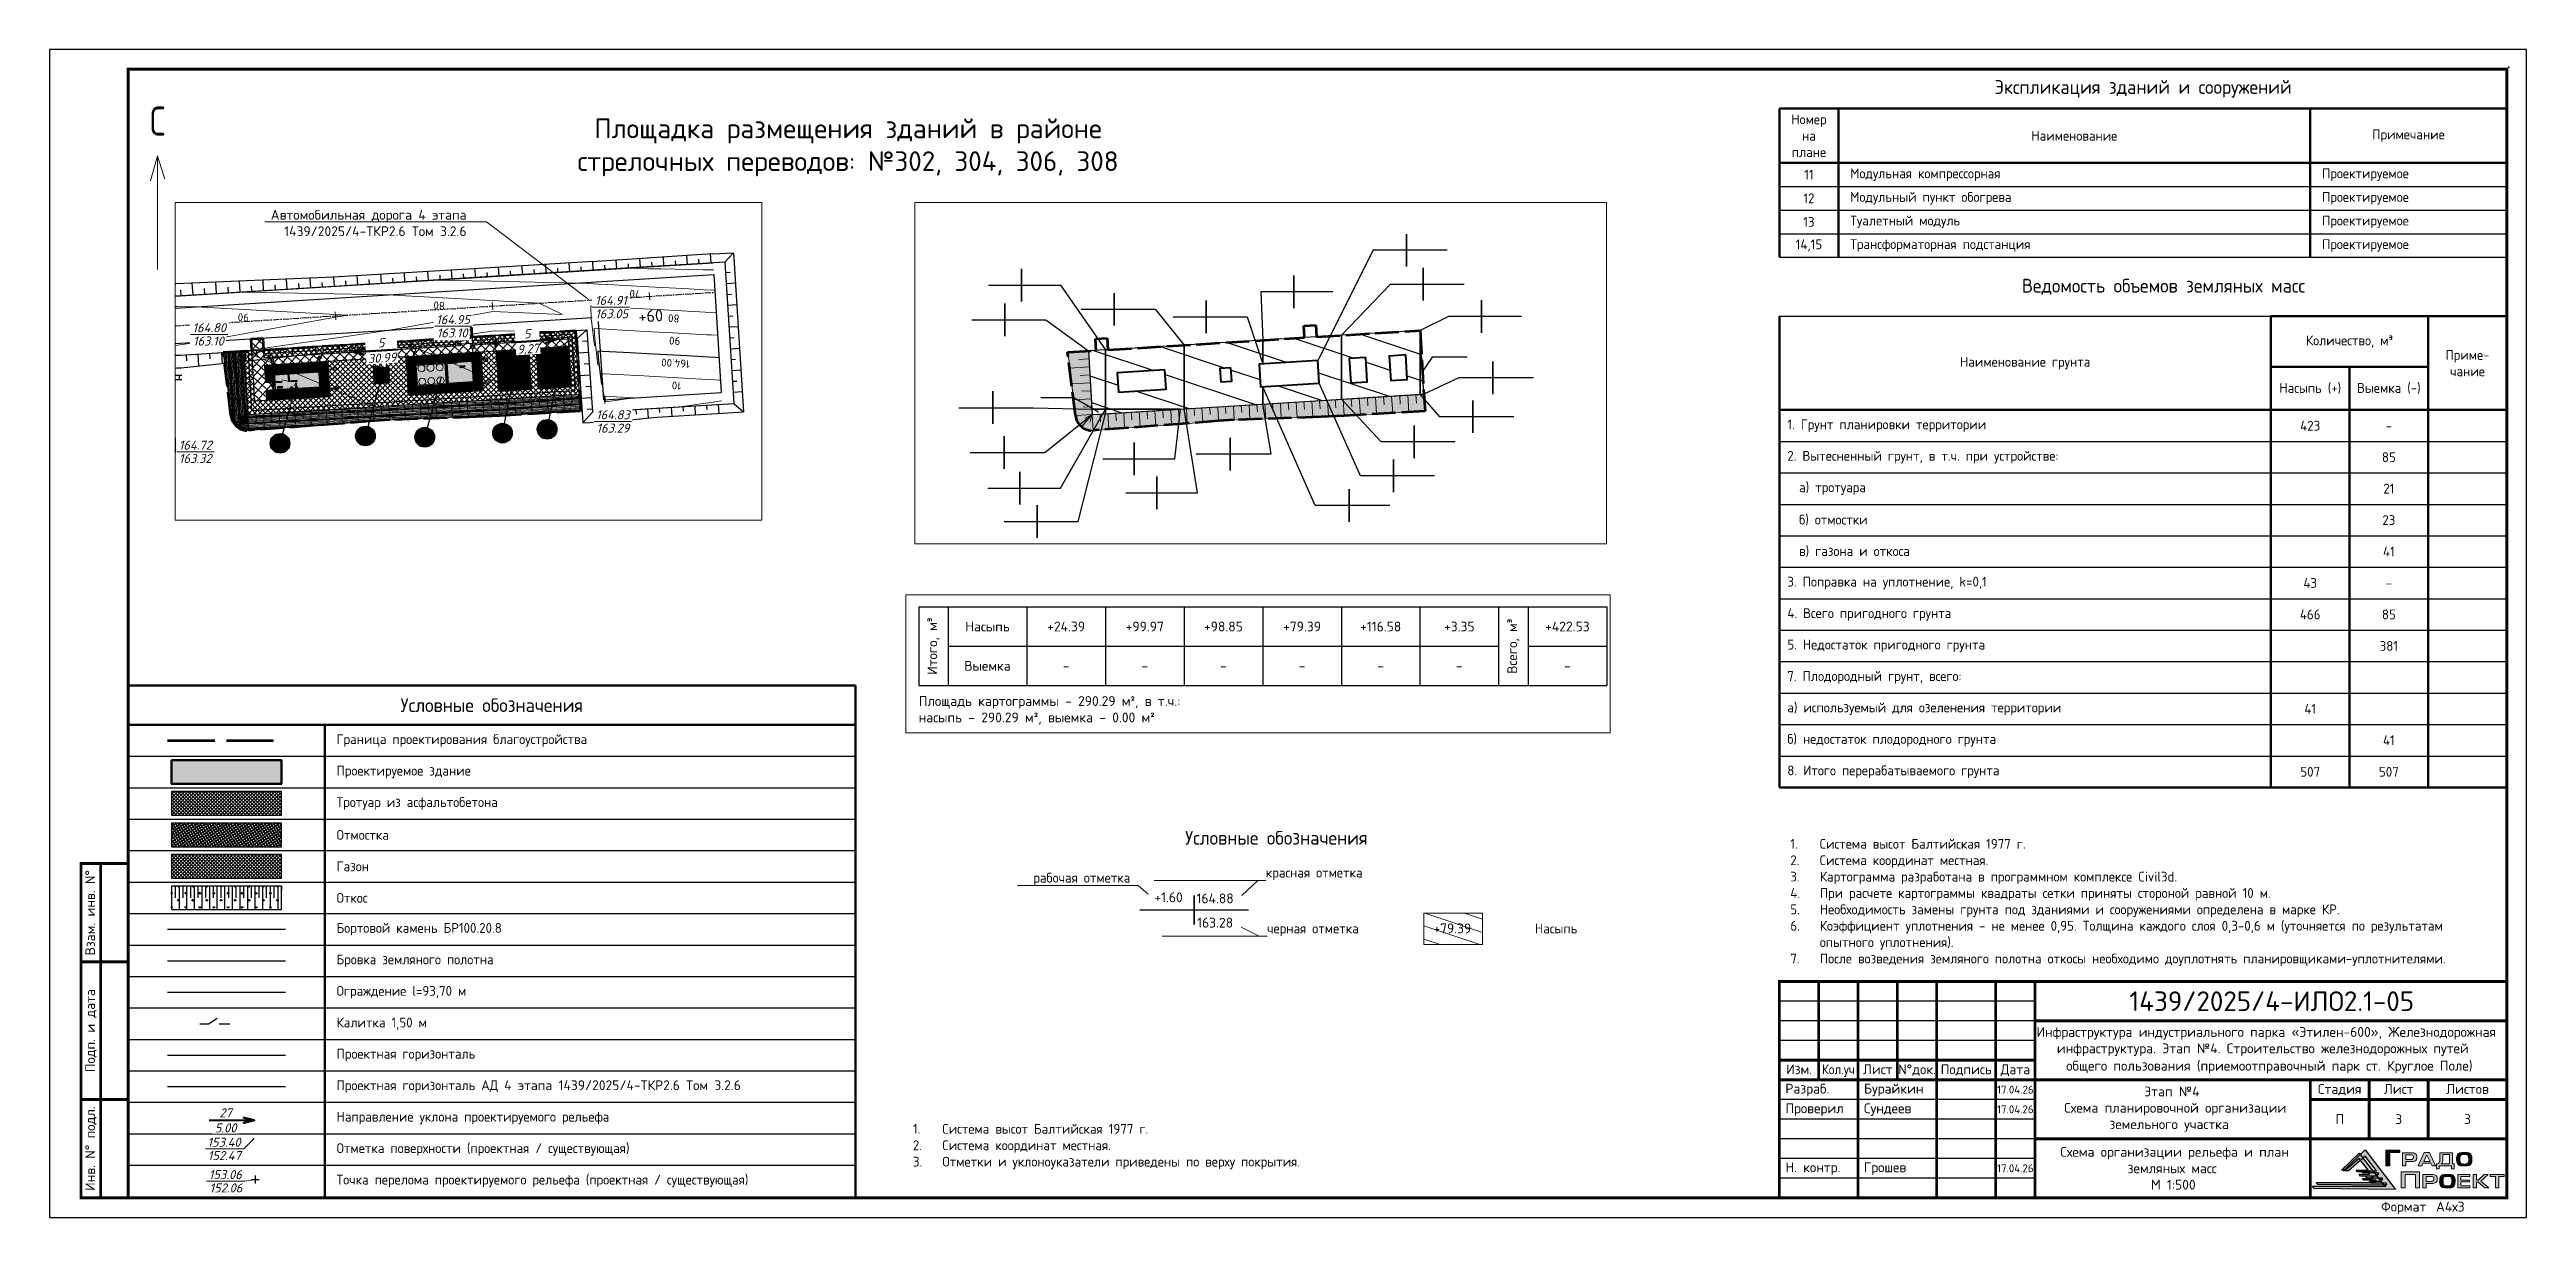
# Paper-space layout '5.3_СОРиПЗМ' of a CAD drawing. Header units: metres. Extents: x 0 to 630, y 0 to 297.
# The model-space entities are those that its viewports show. They can reach past a viewport. Long polylines and large blocks are cut down to what shows.
import ezdxf
from ezdxf import colors
from ezdxf.entities.mleader import LeaderData, LeaderLine
from ezdxf.enums import TextEntityAlignment as Align
from ezdxf.math import Vec2, Vec3

# ---------------------------------------------------------------- set-up
doc = ezdxf.new("R2010")
doc.units = ezdxf.units.M
for name, pattern in [('ACAD_ISO02W100', [15, 12, -3]), ('CENTER', [2, 1.25, -0.25, 0.25, -0.25]), ('DASHED', [0.75, 0.5, -0.25]), ('DASHED2', [0.375, 0.25, -0.125]), ('осевая2', [28.575, 19.05, -3.175, 3.175, -3.175])]:
    doc.linetypes.add(name, pattern=pattern)
doc.layers.add('!Вопросы_замечания', color=1, linetype='Continuous', lineweight=40, plot=False)
for name, color, linetype in [('000_C3D_Метки', 7, 'Continuous'), ('000_C3D_ХЛ служебные', 7, 'Continuous'), ('280_ПОР_Горизонтали вспомогательные', 7, 'Continuous'), ('280_ПОР_Горизонтали основные', 7, 'Continuous'), ('280_ПОР_Отметки и уклоноуказатели', 7, 'Continuous'), ('_ОФОРМ_Примечания', 7, 'Continuous'), ('_Рамка-текст', 7, 'Continuous'), ('Cartogram_1_calculation_mark', 7, 'Continuous'), ('CARTOGRAM_1_HATCH_FILL', 7, 'Continuous'), ('CARTOGRAM_1_VOLUME', 7, 'Continuous'), ('АД_серый', 250, 'Continuous'), ('ВС текст_2эт', 7, 'Continuous'), ('ГП_здания', 7, 'Continuous'), ('ГП_Ограждение', 7, 'ограждение2'), ('ГП_Оси зданий', 10, 'осевая2'), ('ГП_ПЗМ', 7, 'Continuous'), ('ГП_Размеры проезд', 7, 'Continuous'), ('ГП_Размеры проезд @ 0.5', 7, 'Continuous'), ('Откос', 7, 'Continuous'), ('ПЗМ_3_Границы', 7, 'Continuous'), ('ПЗМ_3_Объём', 7, 'Continuous'), ('ПЗМ_3_Отметки', 7, 'Continuous'), ('ПЗМ_3_Сетка', 7, 'Continuous'), ('ПЗМ_3_Таблица объемов', 7, 'Continuous'), ('ПЗМ_3_Штриховка насыпи', 7, 'Continuous'), ('Поверхность.Горизонтали', 7, 'Continuous'), ('ПП_Дорога_Покрытия_Газон', 3, 'Continuous'), ('ПП_Рамка_ДинамическийФормат', 7, 'Continuous'), ('Ситуация.Проектные откосы', 94, 'Continuous'), ('ТХ-площадка', 7, 'Continuous'), ('ФВ-2', 7, 'Continuous'), ('Чиликин. ЭС КТП_1эт', 7, 'Continuous')]:
    doc.layers.add(name, color=color, linetype=linetype)
doc.layers.add('100_Оформ_штриховка этап 2', color=18, linetype='Continuous', lineweight=5, true_color=0x000000)
doc.layers.add('ОНХП-ГП текст', color=98, linetype='Continuous', lineweight=20, true_color=0x000800)
for name, color, linetype, lineweight in [('280_ПОР_Откосы планировки', 250, 'Continuous', 20), ('_ТЕКСТ', 7, 'Continuous', 20), ('ГП_АД том 3.2.6', 250, 'Continuous', 40), ('ГП_ВП', 1, 'Continuous', 40), ('ГП_Границы ЗУ', 1, 'Continuous', 50), ('ГП_Контур здания', 1, 'Continuous', 40), ('ГП_ШТАМП', 7, 'Continuous', 70), ('ГТ_ЭКСПЛИКАЦИЯ', 7, 'Continuous', 30), ('К1', 7, 'Continuous', 70), ('ПД Борт 100.20.08', 32, 'Continuous', 30), ('ПД_Проект_Штрих_Тротуар', 24, 'Continuous', 9), ('Пикетаж.Пикетаж', 1, 'Continuous', 15), ('ПП_Дорога_БортовойКамень_БР100.20.8', 34, 'Continuous', 30), ('ПП_Дорога_Покрытия_Откос', 3, 'Continuous', 9), ('ПП_Дорога_Покрытия_Тротуар', 24, 'Continuous', 9)]:
    doc.layers.add(name, color=color, linetype=linetype, lineweight=lineweight)
doc.layers.add('ГП_Штриховка газонов', color=254, linetype='Continuous', true_color=0xd2f9d6)
doc.layers.add('ГП_Штриховка отмостки', color=7, linetype='Continuous', true_color=0xfbfccf)
doc.layers.add('помощь', color=1, linetype='Continuous', plot=False)
doc.styles.add('ASML', font='isocpeui.ttf')
doc.styles.add('Ck_rus', font='isocpeur.ttf', dxfattribs={"width": 0.8, "oblique": 15, "height": 2.5})
doc.styles.add('Gipronikel', font='GOST Common.ttf')
doc.styles.add('GOST Common', font='GOST Common.ttf')
doc.styles.add('GOST-2.304_Type-B', font='arial.ttf')
doc.styles.add('ISOCPEUR', font='isocpeur.ttf')
doc.styles.add('ISOCPEUR.ttf', font='isocpeur.ttf')
doc.styles.add('Line_GUGK', font='', dxfattribs={"height": 1})
doc.styles.add('ГОСТ', font='')
doc.styles.add('СПДС', font='isocpeur.ttf')
doc.styles.add('СПДС 2.5', font='isocpeur.ttf', dxfattribs={"width": 0.8, "height": 2.5})
doc.styles.add('Шаг пикетажа', font='ISOCPEUR', dxfattribs={"height": 1.5})
doc.styles.get('Line_GUGK').set_extended_font_data('Bm431', italic=True)
doc.styles.get('ГОСТ').set_extended_font_data('GOST type A')
doc.linetypes.add('g5_121_t', pattern='A,4,-0.4,["Т",Line_GUGK,S=1,R=0,X=0,Y=-0.5],-1.2,12', length=17.6)
doc.linetypes.add('ограждение2', pattern='A,6.35,-2.54,[132,ltypeshp.shx,S=2.54,R=0,X=-2.54,Y=0],-2.54,25.4', length=36.83)
doc.dimstyles.new('ASML', dxfattribs={"dimtxt": 2.3, "dimasz": 1.5, "dimexe": 0.5, "dimexo": 0.5, "dimgap": 0.5, "dimtad": 1, "dimzin": 0, "dimdsep": 46, "dimtxsty": 'ASML', "dimblk": 'OBLIQUE', "dimcen": 0.09, "dimdle": 0.5, "dimadec": 0, "dimazin": 0, "dimtfac": 1, "dimtofl": 0, "dimtmove": 0, "dimatfit": 3, "dimldrblk": 'NONE', "dimfxl": 1, "dimtolj": 1, "dimtzin": 0, "dimarcsym": 0})
doc.dimstyles.new('Ck_Линейный р-р', dxfattribs={"dimscale": 0, "dimtxt": 2.5, "dimasz": 1, "dimexe": 0.5, "dimexo": 0.5, "dimtad": 1, "dimzin": 1, "dimtxsty": 'Ck_rus', "dimblk": 'OBLIQUE', "dimcen": 0, "dimdle": 0.1, "dimadec": 0, "dimazin": 0, "dimtfac": 1, "dimtofl": 0, "dimtmove": 1, "dimatfit": 3, "dimfxl": 1, "dimarcsym": 0})
pattern_1 = [(45, (-420, -65.886), (-0.4419417, 0.4419417), []), (135, (-420, -65.886), (-0.4419417, -0.4419417), [])]

psp = doc.layouts.new('5.3_СОРиПЗМ')

# ---------------------------------------------------------------- texts
at = {"style": 'Gipronikel'}
psp.add_text('Условные обозначения', height=3.5, dxfattribs=at).set_placement((288.84, 94.79, 923.52))
at = {"layer": '_ОФОРМ_Примечания', "insert": (217.09, 18.02), "char_height": 2.5, "width": 185, "attachment_point": 4, "style": 'GOST Common'}
psp.add_mtext('\\pi-7.5,l10,t10;1.^IСистема высот Балтийская 1977 г.\\P2.^IСистема координат местная.\\P3.^IОтметки и уклоноуказатели приведены по верху покрытия.', dxfattribs=at)
at = {"layer": '_Рамка-текст', "char_height": 2, "width": 10, "attachment_point": 5, "line_spacing_factor": 1.1, "style": 'СПДС 2.5'}
for insert in [(500, 32.5), (500, 27.5), (500, 12.5)]:
    psp.add_mtext('{\\W1;17.04.26}', dxfattribs=dict(at, insert=insert))
at = {"layer": '_ТЕКСТ', "insert": (442.76, 96.26), "char_height": 2.5, "width": 185, "attachment_point": 1, "style": 'Gipronikel'}
psp.add_mtext('\\pi-7.5,l7.5,t7.5;1.^IСистема высот Балтийская 1977 г.\\P2.^IСистема координат местная.\\P3.^IКартограмма разработана в программном комплексе Civil3d.{\\C1;\\P}4.^IПри расчете картограммы квадраты сетки приняты стороной равной 10 м.\\P5.^IНеобходимость замены грунта под зданиями и сооружениями определена в марке КР.\\P{\\C7;6.^IКоэффициент уплотнения - не менее 0,95. Толщина каждого слоя 0,3-0,6 м (уточняется по результатам \\P\\pi0;опытного уплотнения).\\P\\pi-7.5;7.^IПосле возведения земляного полотна откосы необходимо доуплотнять планировщиками-уплотнителями.\\P}', dxfattribs=at)
at = {"layer": 'CARTOGRAM_1_VOLUME', "color": 5, "style": 'СПДС'}
psp.add_text('+1.60', height=2.5, dxfattribs=at).set_placement((284.62, 81.42), align=Align.MIDDLE_CENTER)
at = {"layer": 'CARTOGRAM_1_VOLUME', "color": 26, "style": 'СПДС'}
psp.add_text('164.88', height=2.5, dxfattribs=at).set_placement((296.46, 81.14), align=Align.MIDDLE_CENTER)
at = {"layer": 'CARTOGRAM_1_VOLUME', "color": 176, "style": 'СПДС'}
psp.add_text('163.28', height=2.5, dxfattribs=at).set_placement((296.46, 74.96), align=Align.MIDDLE_CENTER)
at = {"layer": 'CARTOGRAM_1_VOLUME', "color": 1, "style": 'СПДС'}
psp.add_text('+79.39', height=2.5, dxfattribs=at).set_placement((356.8, 73.51), align=Align.MIDDLE_CENTER)
at = {"layer": 'ВС текст_2эт', "insert": (203.1, 272.11), "char_height": 5, "width": 141.0576, "attachment_point": 5, "style": 'ISOCPEUR'}
psp.add_mtext('Площадка размещения зданий в районе стрелочных переводов: №302, 304, 306, 308', dxfattribs=at)
at = {"layer": 'ГП_ШТАМП', "insert": (377.81, 73.48), "char_height": 2.5, "width": 80, "attachment_point": 4, "style": 'Gipronikel'}
psp.add_mtext('Насыпь', dxfattribs=at)
at = {"layer": 'ОНХП-ГП текст', "ltscale": 250, "insert": (25.53, 282.54), "char_height": 7.42, "width": 67.0666, "attachment_point": 1, "rotation": 359.82707, "style": 'ГОСТ'}
psp.add_mtext('С', dxfattribs=at)

msp = doc.modelspace()

# ---------------------------------------------------------------- blocks, each defined once
blk = doc.blocks.new('*U8')
at = {"layer": 'ПП_Рамка_ДинамическийФормат', "linetype": 'Continuous', "lineweight": 30, "true_color": 0x0c6001}
h = blk.add_hatch(color=88, dxfattribs=at)
h.dxf.hatch_style = 1
h.paths.add_polyline_path([(583.4, 11.89), (588.95, 17.21), (596.72, 7.1), (575.95, 7.34), (575.59, 7.93), (594.24, 7.93), (593.87, 8.41), (594.5, 8.41), (594.28, 8.69), (590.46, 8.69), (590.04, 9.24), (593.23, 9.24), (592.86, 9.72), (593.49, 9.73), (593.27, 10), (589.47, 10), (589.04, 10.56), (592.22, 10.56), (591.86, 11.03), (592.48, 11.04), (592.26, 11.33), (588.45, 11.32), (588.02, 11.87), (591.84, 11.88), (588.98, 15.58), (584.72, 11.89)])
at = {"layer": 'ПП_Рамка_ДинамическийФормат', "linetype": 'Continuous', "lineweight": 30, "true_color": 0x033c8c}
h = blk.add_hatch(color=156, dxfattribs=at)
h.dxf.hatch_style = 1
h.paths.add_polyline_path([(582.93, 12.05), (587.41, 16.35), (593.69, 8.19), (576.92, 8.38), (576.62, 8.85), (591.68, 8.85), (591.39, 9.24), (591.89, 9.24), (591.72, 9.47), (588.63, 9.47), (588.29, 9.91), (590.87, 9.91), (590.57, 10.3), (591.08, 10.3), (590.9, 10.53), (587.83, 10.53), (587.48, 10.98), (590.05, 10.98), (589.76, 11.36), (590.26, 11.36), (590.08, 11.6), (587.01, 11.59), (586.66, 12.04), (589.74, 12.04), (587.44, 15.03), (584, 12.05)])
at = {"layer": 'ПП_Рамка_ДинамическийФормат', "linetype": 'Continuous', "lineweight": 0, "true_color": 0x033c8c}
h = blk.add_hatch(color=156, dxfattribs=at)
h.dxf.hatch_style = 1
h.paths.add_polyline_path([(594.23, 13.1), (595.23, 13.1), (595.23, 16.53), (597.8, 16.53), (597.8, 17.14), (594.23, 17.14)])
h = blk.add_hatch(color=156, dxfattribs=at)
h.dxf.hatch_style = 1
h.paths.add_polyline_path([(601.81, 16.19, 0.129761), (600.77, 16.46), (598.48, 16.46), (598.48, 13.1), (599.33, 13.1), (599.33, 14.21), (600.8, 14.21, 0.148195), (601.76, 14.43, 0.229809), (602.12, 15.01), (602.12, 15.6, 0.271278)])
h.paths.add_polyline_path([(599.32, 15.95), (600.58, 15.95, -0.094959), (600.98, 15.88, -0.198887), (601.19, 15.68, -0.099141), (601.26, 15.31, -0.182798), (601.11, 14.9, -0.188884), (600.82, 14.74, -0.015492), (600.55, 14.72), (599.32, 14.72)], flags=16)
h.paths.add_polyline_path([(605.32, 16.48), (604.01, 16.48), (602.49, 13.1), (603.39, 13.1), (603.65, 13.79), (605.68, 13.79), (605.99, 13.1), (606.83, 13.1)])
h.paths.add_polyline_path([(604.67, 15.96), (605.5, 14.23), (603.87, 14.23)], flags=16)
h.paths.add_polyline_path([(611.21, 16.47), (607.94, 16.47), (607.94, 14.64, -0.224), (607.59, 13.73), (607.48, 13.62), (607.13, 13.62), (607.13, 12.35), (607.83, 12.35), (607.83, 13.1), (610.91, 13.1), (610.91, 12.36), (611.64, 12.36), (611.64, 13.62), (611.21, 13.62)])
h.paths.add_polyline_path([(608.73, 15.97), (610.42, 15.97), (610.42, 13.6), (608.33, 13.6), (608.34, 13.66), (608.41, 13.69), (608.48, 13.76, 0.193412), (608.73, 14.4)], flags=16)
h.paths.add_polyline_path([(602.77, 11.58), (598.11, 11.58), (598.11, 7.56), (599.13, 7.56), (599.13, 10.93), (601.75, 10.93), (601.75, 7.56), (602.77, 7.56)])
h.paths.add_polyline_path([(607.29, 9.47), (607.29, 10.05, 0.311605), (607.01, 10.64, 0.129761), (605.97, 10.91), (603.68, 10.91), (603.68, 7.56), (604.53, 7.56), (604.53, 8.66), (606, 8.66, 0.148195), (606.96, 8.89, 0.267677)])
h.paths.add_polyline_path([(604.53, 10.41), (605.78, 10.41, -0.094959), (606.19, 10.33, -0.198887), (606.4, 10.13, -0.099141), (606.47, 9.76, -0.182798), (606.32, 9.35, -0.188884), (606.03, 9.2, -0.015492), (605.76, 9.18), (604.53, 9.18)], flags=16)
h.paths.add_polyline_path([(615.51, 9.48), (613.33, 9.48), (613.33, 10.41), (615.61, 10.41), (615.61, 10.91), (612.53, 10.91), (612.53, 7.56), (615.61, 7.56), (615.61, 8.01), (613.33, 8.01), (613.33, 9.04), (615.51, 9.04)])
h.paths.add_polyline_path([(617.25, 10.91), (616.45, 10.91), (616.45, 7.56), (617.25, 7.56), (617.25, 9), (617.73, 9), (619.41, 7.56), (620.42, 7.56), (618.4, 9.26), (620.26, 10.91), (619.28, 10.91), (617.72, 9.5), (617.25, 9.5)])
h.paths.add_polyline_path([(622.96, 10.4), (624.32, 10.4), (624.32, 10.91), (620.79, 10.91), (620.79, 10.4), (622.15, 10.4), (622.15, 7.56), (622.96, 7.56)])
h = blk.add_hatch(color=156, dxfattribs=at)
h.dxf.hatch_style = 1
edge = h.paths.add_edge_path()
edge.add_spline(control_points=[(614.18, 13.1), (614.31, 13.1), (614.55, 13.1), (614.88, 13.12), (615.17, 13.17), (615.43, 13.26), (615.66, 13.35), (615.86, 13.54), (616.04, 13.82), (616.16, 14.32), (616.15, 14.7), (616.14, 14.94), (616.14, 15.1), (616.14, 15.39), (616.04, 15.79), (615.86, 16.07), (615.66, 16.26), (615.43, 16.36), (615.17, 16.45), (614.88, 16.5), (614.55, 16.51), (614.31, 16.51), (614.18, 16.51), (614.05, 16.51), (613.82, 16.51), (613.49, 16.5), (613.2, 16.45), (612.94, 16.36), (612.71, 16.26), (612.51, 16.07), (612.33, 15.79), (612.23, 15.39), (612.23, 15.1), (612.23, 14.94), (612.22, 14.7), (612.21, 14.32), (612.33, 13.82), (612.51, 13.54), (612.71, 13.35), (612.94, 13.26), (613.2, 13.17), (613.49, 13.12), (613.82, 13.1), (614.05, 13.1), (614.18, 13.1)], knot_values=[0, 0, 0, 0, 0.392432, 0.709081, 0.998708, 1.278127, 1.53821, 1.728059, 2.110629, 2.5013, 3.242256, 3.242256, 3.242256, 3.711066, 4.101736, 4.484307, 4.674156, 4.934238, 5.213657, 5.503284, 5.819934, 6.212366, 6.212366, 6.212366, 6.590896, 6.907546, 7.197173, 7.476592, 7.736674, 7.926524, 8.309094, 8.699764, 9.168574, 9.168574, 9.168574, 9.90953, 10.300201, 10.682771, 10.87262, 11.132703, 11.412122, 11.701749, 12.018398, 12.396929, 12.396929, 12.396929, 12.396929], degree=3, periodic=0)
edge = h.paths.add_edge_path(flags=16)
edge.add_spline(control_points=[(613.07, 14.94), (613.07, 14.88), (613.07, 14.8), (613.07, 14.81), (613.07, 14.69), (613.06, 14.48), (613.1, 14.21), (613.14, 14), (613.23, 13.87), (613.29, 13.75), (613.41, 13.68), (613.54, 13.61), (613.7, 13.6), (613.89, 13.59), (614.04, 13.58), (614.15, 13.58), (614.18, 13.58), (614.22, 13.58), (614.32, 13.58), (614.48, 13.59), (614.66, 13.6), (614.83, 13.61), (614.96, 13.68), (615.07, 13.74), (615.14, 13.87), (615.22, 13.99), (615.27, 14.2), (615.31, 14.47), (615.3, 14.69), (615.3, 14.81), (615.3, 14.93), (615.31, 15.14), (615.27, 15.41), (615.23, 15.62), (615.14, 15.75), (615.07, 15.87), (614.96, 15.93), (614.83, 16), (614.66, 16.01), (614.48, 16.02), (614.32, 16.03), (614.22, 16.03), (614.19, 16.03), (614.15, 16.03), (614.05, 16.03), (613.89, 16.02), (613.71, 16.01), (613.54, 16), (613.41, 15.93), (613.3, 15.87), (613.23, 15.75), (613.15, 15.62), (613.1, 15.41), (613.06, 15.14), (613.07, 15), (613.07, 14.94)], knot_values=[0, 0, 0, 0, 1, 2, 3, 4, 5, 6, 7, 8, 9, 10, 11, 12, 13, 14, 15, 16, 17, 18, 19, 20, 21, 22, 23, 24, 25, 26, 27, 28, 29, 30, 31, 32, 33, 34, 35, 36, 37, 38, 39, 40, 41, 42, 43, 44, 45, 46, 47, 48, 49, 50, 51, 52, 53, 53, 53, 53], degree=3, periodic=0)
h = blk.add_hatch(color=156, dxfattribs=at)
h.dxf.hatch_style = 1
edge = h.paths.add_edge_path()
edge.add_spline(control_points=[(609.88, 7.56), (610.01, 7.56), (610.25, 7.56), (610.58, 7.56), (610.87, 7.58), (611.14, 7.67), (611.36, 7.76), (611.57, 7.96), (611.74, 8.23), (611.86, 8.73), (611.85, 9.11), (611.85, 9.36), (611.85, 9.51), (611.85, 9.8), (611.74, 10.21), (611.57, 10.48), (611.36, 10.68), (611.14, 10.77), (610.87, 10.86), (610.58, 10.91), (610.25, 10.91), (610.01, 10.91), (609.88, 10.91), (609.76, 10.91), (609.52, 10.91), (609.2, 10.91), (608.9, 10.86), (608.64, 10.77), (608.41, 10.68), (608.21, 10.48), (608.04, 10.21), (607.93, 9.8), (607.93, 9.51), (607.93, 9.36), (607.92, 9.11), (607.91, 8.73), (608.04, 8.23), (608.21, 7.96), (608.41, 7.76), (608.64, 7.67), (608.9, 7.58), (609.2, 7.56), (609.52, 7.56), (609.76, 7.56), (609.88, 7.56)], knot_values=[0, 0, 0, 0, 0.392432, 0.709081, 0.998708, 1.278127, 1.53821, 1.728059, 2.110629, 2.5013, 3.242256, 3.242256, 3.242256, 3.711066, 4.101736, 4.484307, 4.674156, 4.934238, 5.213657, 5.503284, 5.819934, 6.212366, 6.212366, 6.212366, 6.590896, 6.907546, 7.197173, 7.476592, 7.736674, 7.926524, 8.309094, 8.699764, 9.168574, 9.168574, 9.168574, 9.90953, 10.300201, 10.682771, 10.87262, 11.132703, 11.412122, 11.701749, 12.018398, 12.396929, 12.396929, 12.396929, 12.396929], degree=3, periodic=0)
edge = h.paths.add_edge_path(flags=16)
edge.add_spline(control_points=[(608.77, 9.35), (608.78, 9.3), (608.78, 9.22), (608.78, 9.22), (608.77, 9.11), (608.77, 8.89), (608.81, 8.62), (608.85, 8.41), (608.93, 8.28), (609, 8.16), (609.11, 8.1), (609.24, 8.03), (609.41, 8.02), (609.59, 8), (609.75, 8), (609.85, 8), (609.89, 8), (609.92, 8), (610.03, 8), (610.19, 8), (610.37, 8.01), (610.53, 8.02), (610.66, 8.09), (610.78, 8.16), (610.85, 8.28), (610.93, 8.4), (610.97, 8.61), (611.01, 8.88), (611.01, 9.1), (611, 9.22), (611.01, 9.34), (611.01, 9.55), (610.97, 9.82), (610.93, 10.03), (610.85, 10.16), (610.78, 10.28), (610.67, 10.34), (610.53, 10.42), (610.37, 10.42), (610.19, 10.44), (610.03, 10.44), (609.93, 10.44), (609.89, 10.44), (609.85, 10.44), (609.75, 10.44), (609.59, 10.44), (609.41, 10.42), (609.25, 10.41), (609.11, 10.34), (609, 10.28), (608.93, 10.16), (608.85, 10.03), (608.81, 9.82), (608.77, 9.55), (608.77, 9.41), (608.77, 9.35)], knot_values=[0, 0, 0, 0, 1, 2, 3, 4, 5, 6, 7, 8, 9, 10, 11, 12, 13, 14, 15, 16, 17, 18, 19, 20, 21, 22, 23, 24, 25, 26, 27, 28, 29, 30, 31, 32, 33, 34, 35, 36, 37, 38, 39, 40, 41, 42, 43, 44, 45, 46, 47, 48, 49, 50, 51, 52, 53, 53, 53, 53], degree=3, periodic=0)
at = {"layer": 'ПП_Рамка_ДинамическийФормат'}
blk.add_lwpolyline([(0, 0), (630, 0), (630, 297), (0, 297)], close=True, dxfattribs=at)
at = {"layer": 'ПП_Рамка_ДинамическийФормат', "const_width": 0.7}
for points in [[(20, 5), (625, 5), (625, 292), (20, 292)], [(8, 5), (20, 5), (20, 90), (8, 90)], [(440, 60), (440, 5), (625, 5), (625, 60)]]:
    blk.add_lwpolyline(points, close=True, dxfattribs=at)
for points in [[(13, 5), (13, 90)], [(20, 65), (8, 65)], [(450, 60), (450, 35)], [(460, 60), (460, 5)], [(470, 60), (470, 35)], [(480, 60), (480, 5)], [(495, 60), (495, 5)], [(505, 60), (505, 5)], [(505, 50), (625, 50)], [(505, 40), (440, 40)], [(505, 35), (440, 35)], [(505, 35), (625, 35)], [(575, 35), (575, 5)], [(590, 35), (590, 20)], [(605, 35), (605, 20)], [(20, 30), (8, 30)], [(625, 30), (575, 30)], [(505, 20), (625, 20)]]:
    blk.add_lwpolyline(points, dxfattribs=at)
at = {"layer": 'ПП_Рамка_ДинамическийФормат'}
for points in [[(505, 55), (440, 55)], [(505, 50), (440, 50)], [(505, 45), (440, 45)], [(505, 30), (440, 30)], [(505, 25), (440, 25)], [(505, 20), (440, 20)], [(505, 15), (440, 15)], [(505, 10), (440, 10)]]:
    blk.add_lwpolyline(points, dxfattribs=at)
at = {"layer": 'ПП_Рамка_ДинамическийФормат', "color": 88, "linetype": 'Continuous', "lineweight": 30, "true_color": 0x0c6001}
blk.add_lwpolyline([(583.4, 11.89), (588.95, 17.21), (596.72, 7.1), (575.95, 7.34), (575.59, 7.93), (594.24, 7.93), (593.87, 8.41), (594.5, 8.41), (594.28, 8.69), (590.46, 8.69), (590.04, 9.24), (593.23, 9.24), (592.86, 9.72), (593.49, 9.73), (593.27, 10), (589.47, 10), (589.04, 10.56), (592.22, 10.56), (591.86, 11.03), (592.48, 11.04), (592.26, 11.33), (588.45, 11.32), (588.02, 11.87), (591.84, 11.88), (588.98, 15.58), (584.72, 11.89)], close=True, dxfattribs=at)
at = {"layer": 'ПП_Рамка_ДинамическийФормат', "color": 7, "linetype": 'Continuous', "lineweight": 30, "true_color": 0xffffff}
blk.add_lwpolyline([(582.93, 12.05), (587.41, 16.35), (593.69, 8.19), (576.92, 8.38), (576.62, 8.85), (591.68, 8.85), (591.39, 9.24), (591.89, 9.24), (591.72, 9.47), (588.63, 9.47), (588.29, 9.91), (590.87, 9.91), (590.57, 10.3), (591.08, 10.3), (590.9, 10.53), (587.83, 10.53), (587.48, 10.98), (590.05, 10.98), (589.76, 11.36), (590.26, 11.36), (590.08, 11.6), (587.01, 11.59), (586.66, 12.04), (589.74, 12.04), (587.44, 15.03), (584, 12.05)], close=True, dxfattribs=at)
at = {"layer": 'ПП_Рамка_ДинамическийФормат', "color": 156, "linetype": 'Continuous', "lineweight": 0, "true_color": 0x033c8c}
blk.add_lwpolyline([(594.23, 13.1), (594.23, 17.14), (597.8, 17.14), (597.8, 16.53), (595.23, 16.53), (595.23, 13.1), (594.23, 13.1)], dxfattribs=at)
for points in [[(598.48, 13.1), (598.48, 16.46), (600.77, 16.46, -0.129761), (601.81, 16.19, -0.271278), (602.12, 15.6), (602.12, 15.01, -0.229809), (601.76, 14.43, -0.148195), (600.8, 14.21), (599.33, 14.21), (599.33, 13.1), (598.48, 13.1)], [(607.94, 16.47), (611.21, 16.47), (611.21, 13.62), (611.64, 13.62), (611.64, 12.36), (610.91, 12.36), (610.91, 13.1), (607.83, 13.1), (607.83, 12.35), (607.13, 12.35), (607.13, 13.62), (607.48, 13.62), (607.59, 13.73, 0.224), (607.94, 14.64), (607.94, 16.47)], [(603.68, 7.56), (603.68, 10.91), (605.97, 10.91, -0.129761), (607.01, 10.64, -0.311605), (607.29, 10.05), (607.29, 9.47, -0.267677), (606.96, 8.89, -0.148195), (606, 8.66), (604.53, 8.66), (604.53, 7.56), (603.68, 7.56)]]:
    blk.add_lwpolyline(points, format="xyb", dxfattribs=at)
for points in [[(599.32, 15.95), (600.58, 15.95, -0.094959), (600.98, 15.88, -0.198887), (601.19, 15.68, -0.099141), (601.26, 15.31, -0.182798), (601.11, 14.9, -0.188884), (600.82, 14.74, -0.015492), (600.55, 14.72), (599.32, 14.72), (599.32, 15.95)], [(608.73, 15.97), (610.42, 15.97), (610.42, 13.6), (608.33, 13.6), (608.34, 13.66), (608.41, 13.69), (608.48, 13.76, 0.193412), (608.73, 14.4), (608.73, 15.97)], [(604.53, 10.41), (605.78, 10.41, -0.094959), (606.19, 10.33, -0.198887), (606.4, 10.13, -0.099141), (606.47, 9.76, -0.182798), (606.32, 9.35, -0.188884), (606.03, 9.2, -0.015492), (605.76, 9.18), (604.53, 9.18), (604.53, 10.41)]]:
    blk.add_lwpolyline(points, format="xyb", close=True, dxfattribs=at)
for points in [[(602.49, 13.1), (604.01, 16.48), (605.32, 16.48), (606.83, 13.1), (605.99, 13.1), (605.68, 13.79), (603.65, 13.79), (603.39, 13.1)], [(603.87, 14.23), (605.5, 14.23), (604.67, 15.96), (603.87, 14.23)], [(602.77, 7.56), (602.77, 11.58), (598.11, 11.58), (598.11, 7.56), (599.13, 7.56), (599.13, 10.93), (601.75, 10.93), (601.75, 7.56)], [(612.53, 10.91), (612.53, 7.56), (615.61, 7.56), (615.61, 8.01), (613.33, 8.01), (613.33, 9.04), (615.51, 9.04), (615.51, 9.48), (613.33, 9.48), (613.33, 10.41), (615.61, 10.41), (615.61, 10.91)], [(616.45, 10.91), (617.25, 10.91), (617.25, 9.5), (617.72, 9.5), (619.28, 10.91), (620.26, 10.91), (618.4, 9.26), (620.42, 7.56), (619.41, 7.56), (617.73, 9), (617.25, 9), (617.25, 7.56), (616.45, 7.56)], [(622.15, 7.56), (622.15, 10.4), (620.79, 10.4), (620.79, 10.91), (624.32, 10.91), (624.32, 10.4), (622.96, 10.4), (622.96, 7.56)]]:
    blk.add_lwpolyline(points, close=True, dxfattribs=at)
for points in [[(614.18, 13.1), (614.31, 13.1), (614.55, 13.1), (614.88, 13.12), (615.17, 13.17), (615.43, 13.26), (615.66, 13.35), (615.86, 13.54), (616.04, 13.82), (616.16, 14.32), (616.15, 14.7), (616.14, 14.94), (616.14, 15.1), (616.14, 15.39), (616.04, 15.79), (615.86, 16.07), (615.66, 16.26), (615.43, 16.36), (615.17, 16.45), (614.88, 16.5), (614.55, 16.51), (614.31, 16.51), (614.18, 16.51), (614.05, 16.51), (613.82, 16.51), (613.49, 16.5), (613.2, 16.45), (612.94, 16.36), (612.71, 16.26), (612.51, 16.07), (612.33, 15.79), (612.23, 15.39), (612.23, 15.1), (612.23, 14.94), (612.22, 14.7), (612.21, 14.32), (612.33, 13.82), (612.51, 13.54), (612.71, 13.35), (612.94, 13.26), (613.2, 13.17), (613.49, 13.12), (613.82, 13.1), (614.05, 13.1), (614.18, 13.1)], [(609.88, 7.56), (610.01, 7.56), (610.25, 7.56), (610.58, 7.56), (610.87, 7.58), (611.14, 7.67), (611.36, 7.76), (611.57, 7.96), (611.74, 8.23), (611.86, 8.73), (611.85, 9.11), (611.85, 9.36), (611.85, 9.51), (611.85, 9.8), (611.74, 10.21), (611.57, 10.48), (611.36, 10.68), (611.14, 10.77), (610.87, 10.86), (610.58, 10.91), (610.25, 10.91), (610.01, 10.91), (609.88, 10.91), (609.76, 10.91), (609.52, 10.91), (609.2, 10.91), (608.9, 10.86), (608.64, 10.77), (608.41, 10.68), (608.21, 10.48), (608.04, 10.21), (607.93, 9.8), (607.93, 9.51), (607.93, 9.36), (607.92, 9.11), (607.91, 8.73), (608.04, 8.23), (608.21, 7.96), (608.41, 7.76), (608.64, 7.67), (608.9, 7.58), (609.2, 7.56), (609.52, 7.56), (609.76, 7.56), (609.88, 7.56)]]:
    blk.add_open_spline(points, degree=3, knots=[0, 0, 0, 0, 0.392432, 0.709081, 0.998708, 1.278127, 1.53821, 1.728059, 2.110629, 2.5013, 3.242256, 3.242256, 3.242256, 3.711066, 4.101736, 4.484307, 4.674156, 4.934238, 5.213657, 5.503284, 5.819934, 6.212366, 6.212366, 6.212366, 6.590896, 6.907546, 7.197173, 7.476592, 7.736674, 7.926524, 8.309094, 8.699764, 9.168574, 9.168574, 9.168574, 9.90953, 10.300201, 10.682771, 10.87262, 11.132703, 11.412122, 11.701749, 12.018398, 12.396929, 12.396929, 12.396929, 12.396929], dxfattribs=at)
for points in [[(613.07, 14.94), (613.07, 14.88), (613.07, 14.8), (613.07, 14.81), (613.07, 14.69), (613.06, 14.48), (613.1, 14.21), (613.14, 14), (613.23, 13.87), (613.29, 13.75), (613.41, 13.68), (613.54, 13.61), (613.7, 13.6), (613.89, 13.59), (614.04, 13.58), (614.15, 13.58), (614.18, 13.58), (614.22, 13.58), (614.32, 13.58), (614.48, 13.59), (614.66, 13.6), (614.83, 13.61), (614.96, 13.68), (615.07, 13.74), (615.14, 13.87), (615.22, 13.99), (615.27, 14.2), (615.31, 14.47), (615.3, 14.69), (615.3, 14.81), (615.3, 14.93), (615.31, 15.14), (615.27, 15.41), (615.23, 15.62), (615.14, 15.75), (615.07, 15.87), (614.96, 15.93), (614.83, 16), (614.66, 16.01), (614.48, 16.02), (614.32, 16.03), (614.22, 16.03), (614.19, 16.03), (614.15, 16.03), (614.05, 16.03), (613.89, 16.02), (613.71, 16.01), (613.54, 16), (613.41, 15.93), (613.3, 15.87), (613.23, 15.75), (613.15, 15.62), (613.1, 15.41), (613.06, 15.14), (613.07, 15), (613.07, 14.94)], [(608.77, 9.35), (608.78, 9.3), (608.78, 9.22), (608.78, 9.22), (608.77, 9.11), (608.77, 8.89), (608.81, 8.62), (608.85, 8.41), (608.93, 8.28), (609, 8.16), (609.11, 8.1), (609.24, 8.03), (609.41, 8.02), (609.59, 8), (609.75, 8), (609.85, 8), (609.89, 8), (609.92, 8), (610.03, 8), (610.19, 8), (610.37, 8.01), (610.53, 8.02), (610.66, 8.09), (610.78, 8.16), (610.85, 8.28), (610.93, 8.4), (610.97, 8.61), (611.01, 8.88), (611.01, 9.1), (611, 9.22), (611.01, 9.34), (611.01, 9.55), (610.97, 9.82), (610.93, 10.03), (610.85, 10.16), (610.78, 10.28), (610.67, 10.34), (610.53, 10.42), (610.37, 10.42), (610.19, 10.44), (610.03, 10.44), (609.93, 10.44), (609.89, 10.44), (609.85, 10.44), (609.75, 10.44), (609.59, 10.44), (609.41, 10.42), (609.25, 10.41), (609.11, 10.34), (609, 10.28), (608.93, 10.16), (608.85, 10.03), (608.81, 9.82), (608.77, 9.55), (608.77, 9.41), (608.77, 9.35)]]:
    blk.add_open_spline(points, degree=3, dxfattribs=at)
at = {"layer": 'ПП_Рамка_ДинамическийФормат'}
blk.add_point((625.5, 292.5), dxfattribs=at)
at = {"layer": 'ПП_Рамка_ДинамическийФормат', "style": 'ISOCPEUR'}
for s, p in [('Взам. инв. N%%D', (12.33, 77.5)), ('Подп. и дата', (12.33, 47.5)), ('Инв. N%%D подл.', (12.33, 17.5))]:
    blk.add_text(s, height=2.5, rotation=90, dxfattribs=at).set_placement(p, align=Align.BOTTOM_CENTER)
at = {"layer": 'ПП_Рамка_ДинамическийФормат', "style": 'СПДС'}
for s, p in [('Изм.', (445, 35.67)), ('Лист', (465, 35.67)), ('N%%Dдок.', (475, 35.67)), ('Подпись', (487.5, 35.67)), ('Дата', (500, 35.67)), ('Стадия', (582.5, 30.67)), ('Лист', (597.5, 30.67)), ('Листов', (615, 30.67))]:
    blk.add_text(s, height=2.5, dxfattribs=at).set_placement(p, align=Align.BOTTOM_CENTER)
at = {"layer": 'ПП_Рамка_ДинамическийФормат', "style": 'СПДС', "width": 0.9}
blk.add_text('Кол.уч', height=2.5, dxfattribs=at).set_placement((455, 35.67), align=Align.BOTTOM_CENTER)
at = {"layer": 'ПП_Рамка_ДинамическийФормат', "style": 'ISOCPEUR'}
blk.add_text('Формат', height=2.5, dxfattribs=at).set_placement((593, 1.5))
at = {"layer": 'ПП_Рамка_ДинамическийФормат', "style": 'СПДС', "flags": 4}
for tag, height, p in [('ШИФР', 5, (565, 55)), ('ОБЪЕКТ', 2.5, (565, 42.5)), ('ПОДОБЪЕКТ', 2.5, (540, 27.5)), ('СТАДИЯ', 2.5, (582.5, 25)), ('ЛИСТ', 2.5, (597.5, 25)), ('ЛИСТОВ', 2.5, (615, 25)), ('ЧЕРТЕЖ', 2.5, (540, 12.5))]:
    blk.add_attdef(tag, text='', height=height, dxfattribs=at).set_placement(p, align=Align.MIDDLE_CENTER)
at = {"layer": 'ПП_Рамка_ДинамическийФормат', "style": 'СПДС'}
for tag, p, flags in [('СПЕЦ_1', (441.5, 31.5), 12), ('ФАМИЛИЯ_1', (461.5, 31.5), 4), ('СПЕЦ_2', (441.5, 26.5), 12), ('ФАМИЛИЯ_2', (461.5, 26.5), 4), ('СПЕЦ_3', (441.5, 21.5), 12), ('СПЕЦ_4', (441.5, 16.5), 12), ('ФАМИЛИЯ_3', (461.5, 21.5), 4), ('ФАМИЛИЯ_4', (461.5, 16.5), 4), ('СПЕЦ_5', (441.5, 11.5), 12), ('ФАМИЛИЯ_5', (461.5, 11.5), 4), ('СПЕЦ_6', (441.5, 6.5), 12), ('ФАМИЛИЯ_6', (461.5, 6.5), 4)]:
    blk.add_attdef(tag, p, '', height=2.5, dxfattribs=dict(at, flags=flags))
blk.add_attdef('ФОРМАТ', (607, 1.5), '', height=2.5, dxfattribs=at)
blk = doc.blocks.new('*U53')
at = {"layer": 'ГТ_ЭКСПЛИКАЦИЯ', "linetype": 'g5_121_t', "true_color": 0xffffff}
h = blk.add_hatch(color=7, dxfattribs=at)
h.dxf.hatch_style = 1
edge = h.paths.add_edge_path()
edge.add_arc((0, 0), 2.5, 0, 360)
at = {"layer": 'ГТ_ЭКСПЛИКАЦИЯ'}
blk.add_lwpolyline([(0, 0), (4.27, 15.31)], dxfattribs=at)
blk.add_circle((0, 0), 2.5, dxfattribs=at)
at = {"layer": 'ГТ_ЭКСПЛИКАЦИЯ', "color": 18, "lineweight": 50, "true_color": 0x000000, "style": 'GOST-2.304_Type-B'}
blk.add_attdef('№', text='', height=2.5, dxfattribs=at).set_placement((0, 0), align=Align.MIDDLE_CENTER)
blk = doc.blocks.new('*U10')
at = {"layer": 'ГТ_ЭКСПЛИКАЦИЯ', "linetype": 'g5_121_t', "true_color": 0xffffff}
h = blk.add_hatch(color=7, dxfattribs=at)
h.dxf.hatch_style = 1
edge = h.paths.add_edge_path()
edge.add_arc((0, 0), 2.5, 0, 360)
at = {"layer": 'ГТ_ЭКСПЛИКАЦИЯ'}
blk.add_lwpolyline([(0, 0), (2.65, 12.87)], dxfattribs=at)
blk.add_circle((0, 0), 2.5, dxfattribs=at)
at = {"layer": 'ГТ_ЭКСПЛИКАЦИЯ', "color": 18, "lineweight": 50, "true_color": 0x000000, "style": 'GOST-2.304_Type-B'}
blk.add_attdef('№', text='', height=2.5, dxfattribs=at).set_placement((0, 0), align=Align.MIDDLE_CENTER)
blk = doc.blocks.new('*T113')
at = {"layer": '_ОФОРМ_Примечания', "color": 0, "lineweight": 50, "transparency": 16777216}
for p, q in [((0, -10), (185, -10)), ((0, -10), (0, -47.83)), ((15, -10), (15, -47.83)), ((135, -10), (135, -47.83)), ((185, -10), (185, -47.83)), ((0, -23.83), (185, -23.83))]:
    blk.add_line(p, q, dxfattribs=at)
at = {"layer": '_ОФОРМ_Примечания', "color": 0, "lineweight": -2, "transparency": 16777216}
for p, q in [((0, -29.83), (185, -29.83)), ((0, -35.83), (185, -35.83)), ((0, -41.83), (185, -41.83)), ((0, -47.83), (185, -47.83))]:
    blk.add_line(p, q, dxfattribs=at)
at = {"layer": '_ОФОРМ_Примечания', "transparency": 16777216}
for s, insert, char_height, width, attachment_point, style in [('Экспликация зданий и сооружений ', (92.5, -5), 3.5, 182, 5, 'Gipronikel'), ('Номер на плане', (7.5, -16.92), 2.5, 12, 5, 'Gipronikel'), ('{\\fGOST Common|b0|i0|c204|p34;\\C256;Наименование}', (75, -16.92), 2.5, 117, 5, 'Gipronikel'), ('Примечание', (160, -16.92), 2.5, 47, 5, 'Gipronikel'), ('11', (7.5, -26.83), 2.5, 12, 5, 'GOST Common'), ('Модульная компрессорная', (18, -26.83), 2.5, 114, 4, 'GOST Common'), ('Модульный пункт обогрева', (18, -32.83), 2.5, 114, 4, 'GOST Common'), ('Проектируемое', (138, -26.83), 2.5, 44, 4, 'GOST Common'), ('Проектируемое', (138, -32.83), 2.5, 44, 4, 'GOST Common'), ('13', (7.5, -38.83), 2.5, 12, 5, 'GOST Common'), ('12', (7.5, -32.83), 2.5, 12, 5, 'GOST Common'), ('Туалетный модуль', (18, -38.83), 2.5, 114, 4, 'GOST Common'), ('Проектируемое', (138, -38.83), 2.5, 44, 4, 'GOST Common'), ('14,15', (7.5, -44.83), 2.5, 12, 5, 'GOST Common'), ('Трансформаторная подстанция', (18, -44.83), 2.5, 114, 4, 'GOST Common'), ('Проектируемое', (138, -44.83), 2.5, 44, 4, 'GOST Common')]:
    blk.add_mtext(s, dxfattribs=dict(at, insert=insert, char_height=char_height, width=width, attachment_point=attachment_point, style=style))
blk = doc.blocks.new('*T123')
at = {"layer": '_ОФОРМ_Примечания', "color": 0, "lineweight": 50, "transparency": 16777216}
for p, q in [((0, 0), (185, 0)), ((0, 0), (0, -130)), ((185, 0), (185, -130)), ((0, -10), (185, -10)), ((50, -10), (50, -130))]:
    blk.add_line(p, q, dxfattribs=at)
at = {"layer": '_ОФОРМ_Примечания', "color": 0, "lineweight": -2, "transparency": 16777216}
for p, q in [((0, -18), (185, -18)), ((0, -26), (185, -26)), ((0, -34), (185, -34)), ((0, -42), (185, -42)), ((0, -50), (185, -50)), ((0, -58), (185, -58)), ((0, -66), (185, -66)), ((0, -74), (185, -74)), ((0, -82), (185, -82)), ((0, -90), (185, -90)), ((0, -98), (185, -98)), ((0, -106), (185, -106)), ((0, -114), (185, -114)), ((0, -122), (185, -122)), ((0, -130), (185, -130))]:
    blk.add_line(p, q, dxfattribs=at)
at = {"layer": '_ОФОРМ_Примечания', "transparency": 16777216}
for s, insert, char_height, width, attachment_point, style in [('Условные обозначения', (92.5, -5), 3.5, 182, 5, 'Gipronikel'), ('Граница проектирования благоустройства', (53, -14), 2.5, 129, 4, 'GOST Common'), ('Проектируемое здание', (53, -22), 2.5, 129, 4, 'GOST Common'), ('Тротуар из асфальтобетона', (53, -30), 2.5, 129, 4, 'GOST Common'), ('Отмостка', (53, -38), 2.5, 129, 4, 'GOST Common'), ('Газон', (53, -46), 2.5, 129, 4, 'GOST Common'), ('Откос', (53, -54), 2.5, 129, 4, 'GOST Common'), ('Бортовой камень БР100.20.8', (53, -62), 2.5, 129, 4, 'GOST Common'), ('Бровка земляного полотна', (53, -70), 2.5, 129, 4, 'GOST Common'), ('Ограждение l=93,70 м', (53, -78), 2.5, 129, 4, 'GOST Common'), ('Калитка 1,50 м', (53, -86), 2.5, 129, 4, 'GOST Common'), ('Проектная горизонталь', (53, -94), 2.5, 129, 4, 'GOST Common'), ('Проектная горизонталь АД {\\fISOCPEUR|b0|i0|c204|p34;4 этапа 1439/2025/4-ТКР2.6 Том 3.2.6 }', (53, -102), 2.5, 129, 4, 'GOST Common'), ('Направление уклона проектируемого рельефа', (53, -110), 2.5, 129, 4, 'GOST Common'), ('Отметка поверхности (проектная / существующая)', (53, -118), 2.5, 129, 4, 'GOST Common'), ('Точка перелома проектируемого рельефа (проектная / существующая)', (53, -126), 2.5, 129, 4, 'GOST Common')]:
    blk.add_mtext(s, dxfattribs=dict(at, insert=insert, char_height=char_height, width=width, attachment_point=attachment_point, style=style))
blk = doc.blocks.new('Стрелка уклона')
at = {"color": 0, "linetype": 'Continuous', "lineweight": -2, "transparency": 16777216, "flags": 128}
for points in [[(-1.5, 0), (2.6, 0)], [(1.6, 0.27), (2.6, 0), (1.6, -0.27)]]:
    blk.add_lwpolyline(points, dxfattribs=at)
blk = doc.blocks.new('Опорная точка планировки')
at = {"color": 0, "linetype": 'ByBlock', "lineweight": -2, "transparency": 16777216, "flags": 128}
for points in [[(-1.5, 0), (1.5, 0)], [(0, 1.5), (0, -1.5)]]:
    blk.add_lwpolyline(points, dxfattribs=at)
blk = doc.blocks.new('_Oblique')
at = {"color": 0, "linetype": 'ByBlock', "lineweight": -2}
blk.add_line((-0.5, -0.5), (0.5, 0.5), dxfattribs=at)
blk = doc.blocks.new('*T124')
at = {"layer": '_ОФОРМ_Примечания', "color": 0, "linetype": 'ByBlock', "lineweight": -2, "transparency": 16777216}
for p, q in [((0, -15), (125, -15)), ((0, -46.83), (185, -46.83)), ((0, -54.83), (185, -54.83)), ((0, -62.83), (185, -62.83)), ((0, -70.83), (185, -70.83)), ((0, -78.83), (185, -78.83)), ((0, -86.83), (185, -86.83)), ((0, -94.83), (185, -94.83)), ((0, -102.83), (185, -102.83)), ((0, -110.83), (185, -110.83)), ((0, -118.83), (185, -118.83)), ((0, -126.83), (185, -126.83))]:
    blk.add_line(p, q, dxfattribs=at)
at = {"layer": '_ОФОРМ_Примечания', "color": 7, "linetype": 'Continuous', "lineweight": 50, "transparency": 16777216}
for p, q in [((0, -15), (0, -134.83)), ((125, -15), (185, -15)), ((125, -15), (125, -134.83)), ((165, -15), (165, -134.83)), ((185, -15), (185, -134.83)), ((125, -27.86), (165, -27.86)), ((145, -27.86), (145, -134.83)), ((0, -38.83), (185, -38.83))]:
    blk.add_line(p, q, dxfattribs=at)
at = {"layer": '_ОФОРМ_Примечания', "color": 0, "lineweight": 50, "transparency": 16777216}
blk.add_line((0, -134.83), (185, -134.83), dxfattribs=at)
at = {"layer": '_ОФОРМ_Примечания', "color": 0, "transparency": 16777216, "style": 'Gipronikel'}
for s, insert, char_height, width, attachment_point in [('\\pl10.325,t18.611;Ведомость объемов земляных масс\\P', (92.5, -7.5), 3.5, 182, 5), ('Количество, м{\\fISOCPEUR|b0|i0|c0|p34;³\\P}', (145, -21.43), 2.5, 37, 5), ('Приме- чание', (175, -26.92), 2.5, 17, 5), ('Наименование грунта', (62.5, -26.92), 2.5, 122, 5), ('Насыпь (+)', (135, -33.35), 2.5, 17, 5), ('Выемка (-)', (155, -33.35), 2.5, 17, 5), ('1. Грунт планировки территории', (2, -42.83), 2.5, 121, 4), ('423', (135, -42.83), 2.5, 17, 5), ('-', (155, -42.83), 2.5, 17, 5), ('2. Вытесненный грунт, в т.ч. при устройстве:', (2, -50.83), 2.5, 121, 4), ('85', (155, -50.83), 2.5, 17, 5), ('а) тротуара', (5, -58.83), 2.5, 115, 4), ('21', (155, -58.83), 2.5, 17, 5), ('б) отмостки', (5, -66.83), 2.5, 115, 4), ('23', (155, -66.83), 2.5, 17, 5), ('в) газона и откоса', (5, -74.83), 2.5, 115, 4), ('41', (155, -74.83), 2.5, 17, 5), ('3. Поправка на уплотнение, k=0,1', (2, -82.83), 2.5, 121, 4), ('43', (135, -82.83), 2.5, 17, 5), ('-', (155, -82.83), 2.5, 17, 5), ('4. Всего пригодного грунта', (2, -90.83), 2.5, 121, 4), ('466', (135, -90.83), 2.5, 17, 5), ('85', (155, -90.83), 2.5, 17, 5), ('5. Недостаток пригодного грунта', (2, -98.83), 2.5, 121, 4), ('381', (155, -98.83), 2.5, 17, 5), ('7. Плодородный грунт, всего:', (2, -106.83), 2.5, 121, 4), ('а) используемый для озеленения территории', (2, -114.83), 2.5, 121, 4), ('41', (135, -114.83), 2.5, 17, 5), ('б) недостаток плодородного грунта', (2, -122.83), 2.5, 121, 4), ('41', (155, -122.83), 2.5, 17, 5), ('8. Итого перерабатываемого грунта', (2, -130.83), 2.5, 121, 4)]:
    blk.add_mtext(s, dxfattribs=dict(at, insert=insert, char_height=char_height, width=width, attachment_point=attachment_point))
at = {"layer": '_ОФОРМ_Примечания', "transparency": 16777216, "char_height": 2.5, "width": 17, "attachment_point": 5, "style": 'Gipronikel'}
for insert in [(135, -130.83), (155, -130.83)]:
    blk.add_mtext('507', dxfattribs=dict(at, insert=insert))
blk = doc.blocks.new('_None')
blk = doc.blocks.new('КТП-100 кВА')
at = {"layer": 'ГП_Контур здания', "lineweight": 50}
for p, q in [((2308667.51, 454885.5), (2308669.61, 454885.5)), ((2308667.51, 454882.4), (2308667.51, 454885.5)), ((2308669.61, 454885.5), (2308669.61, 454882.4)), ((2308669.61, 454882.4), (2308667.51, 454882.4))]:
    blk.add_line(p, q, dxfattribs=at)
at = {"layer": 'ГП_Контур здания'}
for p, q in [((2308667.56, 454885.5), (2308668.42, 454885.97)), ((2308669.57, 454885.5), (2308668.71, 454885.97)), ((2308667.51, 454885.08), (2308667.07, 454884.02)), ((2308667.51, 454882.76), (2308667.07, 454883.82)), ((2308667.56, 454882.4), (2308668.42, 454881.94)), ((2308669.57, 454882.4), (2308668.71, 454881.94))]:
    blk.add_line(p, q, dxfattribs=at)
blk = doc.blocks.new('унитаз')
at = {"layer": 'К1', "color": 253, "linetype": 'Continuous', "lineweight": 25}
for p, q in [((173959, 4955237), (173959, 4955087)), ((173959, 4955087), (173959, 4955087)), ((173979, 4955067), (174369, 4955067)), ((174009, 4955287), (174027, 4955422)), ((174339, 4955287), (174009, 4955287)), ((174321, 4955422), (174339, 4955287)), ((174389, 4955237), (174389, 4955087)), ((174389, 4955087), (174389, 4955087))]:
    blk.add_line(p, q, dxfattribs=at)
blk.add_circle((174174, 4955177), 30, dxfattribs=at)
for centre, radius, start, end in [((174009, 4955237), 50, 90, 180), ((173979, 4955087), 20, 180, 270), ((174339, 4955237), 50, 0, 90), ((174369, 4955087), 20, 270, 0)]:
    blk.add_arc(centre, radius, start, end, dxfattribs=at)
for centre, major_axis, ratio, start_param, end_param in [((174174, 4955537), (0, 200), 0.9, 4.0962262, 8.4701444), ((174174, 4955627), (61.9, 0), 0.5770444, -3.141592653589793, 3.141592653589793)]:
    blk.add_ellipse(centre, major_axis=major_axis, ratio=ratio, start_param=start_param, end_param=end_param, dxfattribs=at)
blk.add_ellipse((174174, 4955547), major_axis=(0, 165), ratio=0.7878788, dxfattribs=at)
blk = doc.blocks.new('большой умывальник')
at = {"layer": 'К1', "linetype": 'Continuous', "lineweight": 13}
blk.add_hatch(color=253, dxfattribs=at).paths.add_polyline_path([(391066, -252222, 1), (391116, -252222, 1)])
at = {"layer": 'К1', "color": 253, "linetype": 'Continuous', "lineweight": 25}
blk.add_line((390911, -252322), (391271, -252322), dxfattribs=at)
at = {"layer": 'К1', "color": 253, "linetype": 'Continuous', "lineweight": 13}
blk.add_circle((391091, -252222), 25, dxfattribs=at)
at = {"layer": 'К1', "color": 253, "linetype": 'Continuous', "lineweight": 25, "extrusion": (0, 0, -1)}
blk.add_ellipse((391091, -252122), major_axis=(-300, 0), ratio=0.8333333, start_param=5.3558901, end_param=10.3520732, dxfattribs=at)
at = {"layer": 'К1', "color": 253, "linetype": 'Continuous', "lineweight": 25}
blk.add_ellipse((391091, -252097), major_axis=(-250, 0), ratio=0.7, dxfattribs=at)
blk = doc.blocks.new('Здания')
h = blk.add_hatch(color=1)
h.dxf.hatch_style = 1
h.paths.add_polyline_path([(2305593.51, 452839.43), (2305587.45, 452839.43), (2305587.45, 452837), (2305593.51, 452837)])
h = blk.add_hatch(color=1)
h.dxf.hatch_style = 1
h.paths.add_polyline_path([(2305601.92, 452839.19), (2305600.52, 452839.19), (2305600.52, 452837.49), (2305601.92, 452837.49)])
h = blk.add_hatch(color=1)
h.dxf.hatch_style = 1
h.paths.add_polyline_path([(2305613.01, 452839.44), (2305605.51, 452839.44), (2305605.51, 452836.54), (2305613.01, 452836.54)])
h = blk.add_hatch(color=1)
h.dxf.hatch_style = 1
h.paths.add_polyline_path([(2305619.11, 452839.44), (2305617.01, 452839.44), (2305617.01, 452836.34), (2305619.11, 452836.34)])
h = blk.add_hatch(color=1)
h.dxf.hatch_style = 1
h.paths.add_polyline_path([(2305624.21, 452839.44), (2305622.11, 452839.44), (2305622.11, 452836.34), (2305624.21, 452836.34)])
at = {"layer": 'ГП_Контур здания', "lineweight": 20, "ltscale": 100}
h = blk.add_hatch(dxfattribs=at)
h.set_pattern_fill('ANSI37', color=0, scale=0.02, angle=-180)
h.set_pattern_definition([(225, (2305612.263075, 452836.60553), (0.0449013, -0.0449013), []), (315, (2305612.263075, 452836.60553), (0.0449013, 0.0449013), [])])
h.paths.add_polyline_path([(2305609.56, 452836.54), (2305610.92, 452836.54), (2305610.92, 452836.66), (2305609.56, 452836.66)])
h.paths.add_polyline_path([(2305610.92, 452836.54), (2305613.01, 452836.54), (2305613.01, 452836.66), (2305610.92, 452836.66)])
h.paths.add_polyline_path([(2305612.98, 452836.54), (2305612.98, 452836.66)], flags=17)
h.paths.add_polyline_path([(2305612.89, 452836.66), (2305613.01, 452836.66), (2305613.01, 452838.49), (2305612.89, 452838.14)])
h.paths.add_polyline_path([(2305609.44, 452836.54), (2305609.56, 452836.54), (2305609.56, 452839.44), (2305609.44, 452839.44)])
h.paths.add_polyline_path([(2305609.56, 452839.32), (2305610.92, 452839.32), (2305610.92, 452839.44), (2305609.56, 452839.44)])
h.paths.add_polyline_path([(2305613.01, 452839.44), (2305613.01, 452838.49), (2305612.89, 452838.14), (2305612.89, 452839.44)])
at = {"layer": 'ГП_Штриховка отмостки'}
h = blk.add_hatch(dxfattribs=at)
h.set_pattern_fill('ANSI37', color=8, scale=0.05, angle=-179.9992)
h.set_pattern_definition([(225.000751585, (4.66104, 5.62414), (0.112254673999, -0.112251729008), []), (315.000751585, (4.66104, 5.62414), (0.112251729008, 0.112254673999), [])])
h.paths.add_polyline_path([(2305594.51, 452840.44), (2305586.45, 452840.44), (2305586.45, 452838.27), (2305587.45, 452838.27), (2305587.45, 452839.44), (2305593.51, 452839.44), (2305593.51, 452837), (2305587.45, 452837), (2305587.45, 452837.27), (2305586.45, 452837.27), (2305586.45, 452836), (2305594.51, 452836)])
h = blk.add_hatch(dxfattribs=at)
h.set_pattern_fill('ANSI37', color=8, scale=0.05, angle=-179.9992)
h.set_pattern_definition([(225.000751585, (-23448.49903, 143252.68987), (0.112254673999, -0.112251729008), []), (315.000751585, (-23448.49903, 143252.68987), (0.112251729008, 0.112254673999), [])])
h.paths.add_polyline_path([(2305600.27, 452839.44), (2305600.52, 452839.44), (2305600.52, 452837.49), (2305601.92, 452837.49), (2305601.92, 452839.44), (2305602.17, 452839.44), (2305602.17, 452837.24), (2305600.27, 452837.24)])
h = blk.add_hatch(dxfattribs=at)
h.set_pattern_fill('ANSI37', color=8, scale=0.05, angle=-179.999248415)
h.paths.add_polyline_path([(2305614.01, 452840.44), (2305604.51, 452840.44), (2305604.51, 452835.54), (2305614.01, 452835.54)])
h.paths.add_polyline_path([(2305613.01, 452839.44), (2305613.01, 452836.54), (2305605.51, 452836.54), (2305605.51, 452839.44)], flags=16)
h = blk.add_hatch(dxfattribs=at)
h.set_pattern_fill('ANSI37', color=8, scale=0.05, angle=-179.9992)
h.set_pattern_definition([(225.000751585, (-4.66907, 7.42262), (0.112254673999, -0.112251729008), []), (315.000751585, (-4.66907, 7.42262), (0.112251729008, 0.112254673999), [])])
h.paths.add_polyline_path([(2305620.11, 452840.44), (2305616.01, 452840.44), (2305616.01, 452835.34), (2305620.11, 452835.34)])
h.paths.add_polyline_path([(2305619.11, 452839.44), (2305619.11, 452836.34), (2305617.01, 452836.34), (2305617.01, 452839.44)], flags=16)
h = blk.add_hatch(dxfattribs=at)
h.set_pattern_fill('ANSI37', color=8, scale=0.05, angle=-179.9992)
h.set_pattern_definition([(225.000751585, (0.43098, 7.42262), (0.112254673999, -0.112251729008), []), (315.000751585, (0.43098, 7.42262), (0.112251729008, 0.112254673999), [])])
h.paths.add_polyline_path([(2305625.21, 452840.44), (2305621.11, 452840.44), (2305621.11, 452835.34), (2305625.21, 452835.34)])
h.paths.add_polyline_path([(2305624.21, 452839.44), (2305624.21, 452836.34), (2305622.11, 452836.34), (2305622.11, 452839.44)], flags=16)
at = {"layer": 'ПД_Проект_Штрих_Тротуар'}
h = blk.add_hatch(dxfattribs=at)
h.set_pattern_fill('ANSI37', color=256, scale=0.25)
h.paths.add_polyline_path([(2305625.21, 452841.44), (2305613.01, 452841.44), (2305613.01, 452843.93), (2305611.51, 452843.93), (2305611.51, 452841.44), (2305586.45, 452841.44), (2305586.45, 452843.93), (2305584.95, 452843.92), (2305584.95, 452836), (2305586.45, 452836), (2305586.45, 452837.27), (2305587.45, 452837.27), (2305587.45, 452838.27), (2305586.45, 452838.27), (2305586.45, 452840.44), (2305593.51, 452840.44), (2305600.52, 452840.44), (2305600.52, 452839.19), (2305601.92, 452839.19), (2305601.92, 452840.44), (2305625.21, 452840.44)])
at = {"layer": 'ПП_Дорога_Покрытия_Газон'}
h = blk.add_hatch(dxfattribs=at)
h.set_pattern_fill('ANSI37', color=256, scale=0.15, angle=-4.3277, style=0)
h.set_pattern_definition([(40.672282674, (-27638.63017, 175279.69742), (-0.310387161895, 0.36121167233), []), (130.672282674, (-27638.63017, 175279.69742), (-0.36121167233, -0.310387161895), [])])
h.paths.add_polyline_path([(2305584.95, 452842.42), (2305583.95, 452842.44), (2305583.95, 452834.34), (2305626.21, 452834.34), (2305626.21, 452842.44), (2305613.01, 452842.44), (2305613.01, 452841.44), (2305625.21, 452841.44), (2305625.21, 452835.34), (2305621.11, 452835.34), (2305621.11, 452840.44), (2305620.11, 452840.44), (2305620.11, 452835.34), (2305616.01, 452835.34), (2305616.01, 452840.44), (2305614.01, 452840.44), (2305614.01, 452835.54), (2305604.51, 452835.54), (2305604.51, 452840.44), (2305601.92, 452840.44), (2305601.92, 452839.44), (2305602.17, 452839.44), (2305602.17, 452837.24), (2305600.27, 452837.24), (2305600.27, 452839.44), (2305600.52, 452839.44), (2305600.52, 452840.44), (2305594.51, 452840.44), (2305594.51, 452836), (2305584.95, 452836)])
h.paths.add_polyline_path([(2305586.45, 452842.43), (2305586.45, 452841.44), (2305611.51, 452841.44), (2305611.51, 452842.43)], flags=17)
at = {"layer": '!Вопросы_замечания'}
blk.add_lwpolyline([(2305601.92, 452837.49), (2305600.52, 452837.49), (2305600.52, 452839.19), (2305601.92, 452839.19)], close=True, dxfattribs=at)
for points in [[(2305625.71, 452841.44), (2305625.71, 452835.34)], [(2305600.52, 452837.49), (2305601.91, 452839.19)], [(2305601.92, 452837.49), (2305600.52, 452839.19)]]:
    blk.add_lwpolyline(points)
at = {"color": 0, "lineweight": 40, "flags": 128}
for points in [[(2305593.51, 452839.43), (2305587.45, 452839.43), (2305587.45, 452837), (2305593.51, 452837)], [(2305613.01, 452839.44), (2305605.51, 452839.44), (2305605.51, 452836.54), (2305613.01, 452836.54)]]:
    blk.add_lwpolyline(points, close=True, dxfattribs=at)
at = {"lineweight": 40, "flags": 128}
for points in [[(2305601.92, 452839.19), (2305600.52, 452839.19), (2305600.52, 452837.49), (2305601.92, 452837.49)], [(2305619.11, 452839.44), (2305617.01, 452839.44), (2305617.01, 452836.34), (2305619.11, 452836.34)], [(2305624.21, 452839.44), (2305622.11, 452839.44), (2305622.11, 452836.34), (2305624.21, 452836.34)]]:
    blk.add_lwpolyline(points, close=True, dxfattribs=at)
blk.add_lwpolyline([(2305601.35, 452839.19), (2305600.61, 452839.46)], dxfattribs=at)
at = {"color": 0, "flags": 128}
blk.add_lwpolyline([(2305613.01, 452839.44), (2305605.51, 452839.44), (2305605.51, 452836.54), (2305613.01, 452836.54)], close=True, dxfattribs=at)
at = {"layer": 'ГП_Контур здания', "color": 0, "linetype": 'Continuous'}
for p, q in [((2305587.17, 452837.96), (2305587.45, 452837.27)), ((2305587.45, 452839.43), (2305593.51, 452839.44)), ((2305587.51, 452839.44), (2305589.46, 452839.43)), ((2305589.46, 452839.43), (2305593.51, 452839.44)), ((2305593.41, 452838.72), (2305593.51, 452838.72)), ((2305593.51, 452839.43), (2305593.51, 452838.43))]:
    blk.add_line(p, q, dxfattribs=at)
at = {"layer": 'ГП_Контур здания', "color": 0, "linetype": 'Continuous', "lineweight": 20}
for p, q in [((2305587.45, 452839.43), (2305587.45, 452838.17)), ((2305587.45, 452837.16), (2305587.45, 452838.16)), ((2305587.65, 452837.2), (2305587.65, 452838.16)), ((2305589.32, 452838.28), (2305588.6, 452838.47)), ((2305590.37, 452838.17), (2305590.12, 452837.6)), ((2305593.31, 452837.72), (2305593.31, 452838.72)), ((2305593.51, 452837.72), (2305593.51, 452838.72)), ((2305605.51, 452839.44), (2305605.51, 452836.54)), ((2305609.44, 452839.23), (2305605.72, 452839.23)), ((2305605.72, 452836.75), (2305605.72, 452839.23)), ((2305609.44, 452839.44), (2305609.44, 452836.54)), ((2305609.44, 452839.44), (2305609.44, 452836.54)), ((2305612.89, 452839.32), (2305609.45, 452839.32)), ((2305609.56, 452839.44), (2305609.56, 452836.54)), ((2305610.92, 452839.44), (2305611.85, 452839.78)), ((2305612.89, 452839.44), (2305612.14, 452839.78)), ((2305612.89, 452839.44), (2305612.89, 452836.54)), ((2305613.01, 452839.44), (2305613.01, 452836.54)), ((2305609.44, 452836.75), (2305605.72, 452836.75)), ((2305612.89, 452836.66), (2305609.45, 452836.66))]:
    blk.add_line(p, q, dxfattribs=at)
at = {"layer": 'ГП_Контур здания', "color": 0, "ltscale": 100}
for p, q in [((2305587.65, 452838.17), (2305587.45, 452838.17)), ((2305593.31, 452838.72), (2305593.51, 452838.72)), ((2305593.31, 452837.72), (2305593.51, 452837.72)), ((2305587.65, 452837.27), (2305587.45, 452837.27))]:
    blk.add_line(p, q, dxfattribs=at)
at = {"layer": 'ГП_Контур здания', "color": 0, "linetype": 'Continuous', "lineweight": 35}
for p, q in [((2305588.52, 452838.28), (2305587.65, 452838.28)), ((2305588.52, 452838.2), (2305587.65, 452838.2)), ((2305588.52, 452838.28), (2305588.52, 452838.2)), ((2305589.32, 452838.28), (2305589.32, 452838.2)), ((2305590.37, 452838.2), (2305589.32, 452838.2)), ((2305589.4, 452839.23), (2305589.4, 452838.28)), ((2305589.48, 452839.23), (2305589.48, 452838.28)), ((2305590.37, 452838.2), (2305590.37, 452838.17)), ((2305590.45, 452838.17), (2305590.37, 452838.17)), ((2305590.37, 452837.51), (2305590.37, 452837.2)), ((2305590.45, 452837.51), (2305590.37, 452837.51))]:
    blk.add_line(p, q, dxfattribs=at)
at = {"layer": 'ГП_Контур здания', "color": 0, "linetype": 'DASHED2', "lineweight": 20, "ltscale": 400}
blk.add_line((2305593.45, 452837.72), (2305593.45, 452838.72), dxfattribs=at)
at = {"layer": 'ГП_Контур здания', "linetype": 'Continuous', "lineweight": 20}
for p, q in [((2305614.01, 452839.44), (2305605.51, 452839.44)), ((2305614.01, 452836.54), (2305605.51, 452836.54))]:
    blk.add_line(p, q, dxfattribs=at)
at = {"layer": 'ГП_Контур здания', "color": 0, "linetype": 'DASHED', "lineweight": 20, "ltscale": 500}
for p, q in [((2305605.62, 452836.63), (2305605.62, 452839.35)), ((2305605.72, 452839.35), (2305609.45, 452839.35)), ((2305605.72, 452836.63), (2305609.45, 452836.63))]:
    blk.add_line(p, q, dxfattribs=at)
at = {"layer": 'ГП_Контур здания', "color": 0, "ltscale": 100}
for points in [[(2305587.45, 452838.17), (2305587.45, 452839.44), (2305593.51, 452839.44), (2305593.51, 452838.72)], [(2305593.51, 452837.72), (2305593.51, 452837), (2305587.45, 452837), (2305587.45, 452837.27)], [(2305587.65, 452838.17), (2305587.65, 452839.23), (2305593.31, 452839.23), (2305593.31, 452838.72)], [(2305593.31, 452837.72), (2305593.31, 452837.2), (2305587.65, 452837.2), (2305587.65, 452837.27)]]:
    blk.add_lwpolyline(points, dxfattribs=at)
at = {"layer": 'ГП_Контур здания', "color": 0, "linetype": 'Continuous', "lineweight": 35}
for points in [[(2305589.32, 452838.28), (2305590.45, 452838.28), (2305590.45, 452838.17)], [(2305589.85, 452838.28), (2305589.95, 452838.28)], [(2305590.45, 452837.51), (2305590.45, 452837.2)]]:
    blk.add_lwpolyline(points, dxfattribs=at)
at = {"layer": 'ГП_Контур здания', "color": 0, "linetype": 'Continuous', "lineweight": 20}
for points in [[(2305605.72, 452839.35), (2305605.51, 452839.35), (2305605.51, 452839.44), (2305605.72, 452839.44)], [(2305609.65, 452839.23), (2305609.44, 452839.23), (2305609.44, 452839.32), (2305609.65, 452839.32)], [(2305610.92, 452839.44), (2305610.92, 452839.23), (2305610.83, 452839.23), (2305610.83, 452839.44)], [(2305613.01, 452839.23), (2305612.8, 452839.23), (2305612.8, 452839.32), (2305613.01, 452839.32)], [(2305612.98, 452839.44), (2305612.98, 452839.23), (2305612.89, 452839.23), (2305612.89, 452839.44)], [(2305605.72, 452836.54), (2305605.51, 452836.54), (2305605.51, 452836.63), (2305605.72, 452836.63)], [(2305609.65, 452836.66), (2305609.44, 452836.66), (2305609.44, 452836.75), (2305609.65, 452836.75)], [(2305610.92, 452836.75), (2305610.92, 452836.54), (2305610.83, 452836.54), (2305610.83, 452836.75)], [(2305613.01, 452836.66), (2305612.8, 452836.66), (2305612.8, 452836.75), (2305613.01, 452836.75)], [(2305612.98, 452836.75), (2305612.98, 452836.54), (2305612.89, 452836.54), (2305612.89, 452836.75)]]:
    blk.add_lwpolyline(points, close=True, dxfattribs=at)
at = {"layer": 'ГП_Контур здания', "color": 0}
blk.add_lwpolyline([(2305613.01, 452839.44), (2305613.01, 452836.54), (2305605.51, 452836.54), (2305605.51, 452839.44)], close=True, dxfattribs=at)
at = {"layer": 'ГП_Контур здания', "color": 0, "lineweight": 50, "ltscale": 100}
blk.add_lwpolyline([(2305612.89, 452839.44), (2305612.89, 452836.66), (2305609.56, 452836.66), (2305609.56, 452839.32), (2305610.92, 452839.32), (2305610.92, 452839.44), (2305609.44, 452839.44), (2305609.44, 452836.54), (2305613.01, 452836.54), (2305613.01, 452839.44), (2305612.89, 452839.44)], dxfattribs=at)
at = {"layer": 'ГП_Контур здания', "color": 0, "ltscale": 4}
for points in [[(2305611.79, 452838.65), (2305611.32, 452838.65), (2305611.32, 452838.82), (2305611.79, 452838.82)], [(2305588.48, 452837.46), (2305588.01, 452837.46), (2305588.01, 452837.64), (2305588.48, 452837.64)]]:
    blk.add_lwpolyline(points, close=True, dxfattribs=at)
at = {"layer": 'ГП_Контур здания'}
for points in [[(2305619.11, 452839.44), (2305619.11, 452836.34), (2305617.01, 452836.34), (2305617.01, 452839.44)], [(2305624.21, 452839.44), (2305624.21, 452836.34), (2305622.11, 452836.34), (2305622.11, 452839.44)]]:
    blk.add_lwpolyline(points, close=True, dxfattribs=at)
at = {"layer": 'ГП_Контур здания', "color": 0, "linetype": 'Continuous', "lineweight": 20}
for centre in [(2305606.35, 452838.84), (2305607.51, 452838.84), (2305608.68, 452838.84), (2305606.36, 452837.15), (2305607.51, 452837.15), (2305608.68, 452837.15)]:
    blk.add_circle(centre, 0.452, dxfattribs=at)
at = {"layer": 'ГП_Ограждение', "lineweight": 30, "ltscale": 0.2}
for points in [[(2305584.95, 452841.94), (2305584.45, 452841.94), (2305584.45, 452834.84), (2305625.71, 452834.84), (2305625.71, 452841.94), (2305613.01, 452841.94)], [(2305611.51, 452841.94), (2305586.45, 452841.94)]]:
    blk.add_lwpolyline(points, dxfattribs=at)
at = {"layer": 'ГП_Ограждение', "lineweight": 30, "ltscale": 0.1}
for points in [[(2305584.95, 452841.94), (2305586.39, 452842.37)], [(2305611.51, 452841.94), (2305612.95, 452842.37)]]:
    blk.add_lwpolyline(points, dxfattribs=at)
at = {"layer": 'ГП_Оси зданий', "ltscale": 0.05}
for p, q in [((2305587.45, 452839.43), (2305587.45, 452840.82)), ((2305593.51, 452839.43), (2305593.51, 452840.82)), ((2305595.2, 452839.44), (2305593.51, 452839.44)), ((2305595.21, 452837), (2305593.51, 452837))]:
    blk.add_line(p, q, dxfattribs=at)
at = {"layer": 'ГП_Оси зданий', "ltscale": 50}
for p, q in [((2305614.31, 452839.44), (2305613.42, 452839.44)), ((2305614.31, 452836.54), (2305612.42, 452836.54))]:
    blk.add_line(p, q, dxfattribs=at)
at = {"layer": 'ГП_Оси зданий', "ltscale": 50, "extrusion": (-1, 2.59806e-08, 0)}
for points, elevation in [([(-452839.5, 0), (-452841.02, 0)], -2305605.5), ([(-452839.5, 0), (-452841, 0)], -2305613)]:
    blk.add_lwpolyline(points, dxfattribs=dict(at, elevation=elevation))
at = {"layer": 'ГП_Оси зданий', "linetype": 'Continuous', "lineweight": 30}
for centre in [(2305587.45, 452841.02), (2305593.51, 452841.02), (2305595.4, 452839.44), (2305595.41, 452837)]:
    blk.add_circle(centre, 0.2, dxfattribs=at)
at = {"layer": 'ГП_Оси зданий', "linetype": 'Continuous'}
for centre in [(2305605.51, 452841.21), (2305613.01, 452841.19), (2305614.56, 452839.44), (2305614.56, 452836.54)]:
    blk.add_circle(centre, 0.25, dxfattribs=at)
at = {"layer": 'ГП_Штриховка отмостки', "color": 8}
for points in [[(2305594.51, 452840.44), (2305586.45, 452840.44), (2305586.45, 452838.27), (2305587.45, 452838.27), (2305587.45, 452839.44), (2305593.51, 452839.44), (2305593.51, 452837), (2305587.45, 452837), (2305587.45, 452837.27), (2305586.45, 452837.27), (2305586.45, 452836), (2305594.51, 452836), (2305594.51, 452840.44)], [(2305600.27, 452839.44), (2305600.52, 452839.44), (2305600.52, 452837.49), (2305601.92, 452837.49), (2305601.92, 452839.44), (2305602.17, 452839.44), (2305602.17, 452837.24), (2305600.27, 452837.24)], [(2305614.01, 452840.44), (2305604.51, 452840.44), (2305604.51, 452835.54), (2305614.01, 452835.54)], [(2305620.11, 452840.44), (2305616.01, 452840.44), (2305616.01, 452835.34), (2305620.11, 452835.34)], [(2305625.21, 452840.44), (2305621.11, 452840.44), (2305621.11, 452835.34), (2305625.21, 452835.34)]]:
    blk.add_lwpolyline(points, close=True, dxfattribs=at)
at = {"layer": 'ПД Борт 100.20.08'}
blk.add_lwpolyline([(2305625.21, 452835.34), (2305621.11, 452835.34), (2305621.11, 452840.44), (2305620.11, 452840.44), (2305620.11, 452835.34), (2305616.01, 452835.34), (2305616.01, 452840.44), (2305614.01, 452840.44), (2305614.01, 452835.54), (2305604.51, 452835.54), (2305604.51, 452840.44), (2305601.92, 452840.44), (2305601.92, 452839.44), (2305602.17, 452839.44), (2305602.17, 452837.24), (2305600.27, 452837.24), (2305600.27, 452839.44), (2305600.52, 452839.44), (2305600.52, 452840.44), (2305594.51, 452840.44), (2305594.51, 452836), (2305584.95, 452836), (2305584.95, 452843.92), (2305586.45, 452843.93), (2305586.45, 452841.44), (2305611.51, 452841.44), (2305611.51, 452843.93), (2305613.01, 452843.93), (2305613.01, 452841.44), (2305625.21, 452841.44)], close=True, dxfattribs=at)
for points in [[(2305625.21, 452841.44), (2305625.21, 452840.44)], [(2305616.01, 452840.44), (2305616.01, 452835.34), (2305620.11, 452835.34), (2305620.11, 452840.44)], [(2305621.11, 452840.44), (2305621.11, 452835.34), (2305625.21, 452835.34), (2305625.21, 452840.44)]]:
    blk.add_lwpolyline(points, dxfattribs=at)
at = {"layer": 'ПП_Дорога_Покрытия_Газон'}
for points in [[(2305584.95, 452842.44), (2305583.95, 452842.44), (2305583.95, 452834.34), (2305626.21, 452834.34), (2305626.21, 452842.44), (2305613.01, 452842.44)], [(2305611.51, 452842.44), (2305586.45, 452842.44)]]:
    blk.add_lwpolyline(points, dxfattribs=at)
at = {"layer": 'ГП_Контур здания', "color": 0, "linetype": 'Continuous', "lineweight": 9, "xscale": -0.0007000221145481, "yscale": 0.0007000221145481, "zscale": 0.0007000221145481, "rotation": 359.9999999998919}
blk.add_blockref('большой умывальник', (2305863.5, 453013.83), dxfattribs=at)
at = {"layer": 'ГП_Оси зданий', "linetype": 'Continuous', "lineweight": 9, "xscale": -0.0007, "yscale": 0.0007, "zscale": 0.0007, "rotation": 270.0000000506959}
blk.add_blockref('большой умывальник', (2305777.14, 452564.83), dxfattribs=at)
at = {"layer": 'ГП_Оси зданий', "linetype": 'Continuous', "lineweight": 13, "xscale": -0.001, "yscale": 0.001, "zscale": 0.001, "rotation": 5.06959249e-08}
blk.add_blockref('унитаз', (2305775.39, 447882.42), dxfattribs=at)
at = {"layer": 'Чиликин. ЭС КТП_1эт'}
blk.add_blockref('КТП-100 кВА', (-3050.5, -2046.07), dxfattribs=at)
at = {"layer": 'Чиликин. ЭС КТП_1эт', "rotation": 179.9999999999999}
blk.add_blockref('КТП-100 кВА', (4614291.73, 907721.84), dxfattribs=at)
at = {"layer": 'ГП_Контур здания', "color": 0, "style": 'ISOCPEUR'}
for p in [(2305611.78, 452838.79), (2305588.46, 452837.6)]:
    blk.add_text('176,33', height=0.115, rotation=180, dxfattribs=at).set_placement(p)
at = {"layer": 'ГП_Оси зданий', "linetype": 'Continuous', "lineweight": 30, "style": 'ISOCPEUR'}
for s, p in [('2', (2305587.46, 452841.02)), ('1', (2305593.52, 452841.02))]:
    blk.add_text(s, height=0.15, rotation=180, dxfattribs=at).set_placement(p, align=Align.MIDDLE)
at = {"layer": 'ГП_Оси зданий', "linetype": 'Continuous', "style": 'ISOCPEUR'}
for s, p in [('2', (2305605.5, 452841.27)), ('1', (2305613.04, 452841.29))]:
    blk.add_text(s, height=0.175, rotation=180, dxfattribs=at).set_placement(p, align=Align.CENTER)
at = {"layer": 'ГП_Оси зданий', "linetype": 'Continuous', "lineweight": 30, "style": 'ISOCPEUR'}
for s, p in [('А', (2305595.5, 452839.51)), ('Б', (2305595.49, 452837.07))]:
    blk.add_text(s, height=0.15, rotation=180, dxfattribs=at).set_placement(p)
at = {"layer": 'ГП_Оси зданий', "style": 'ISOCPEUR'}
for s, p in [('А', (2305614.64, 452839.51)), ('Б', (2305614.62, 452836.6))]:
    blk.add_text(s, height=0.15, rotation=180, dxfattribs=at).set_placement(p)
blk = doc.blocks.new('SLOPEA$CDF7AD650')
at = {"layer": 'Ситуация.Проектные откосы', "color": 0}
for p, q in [((2305527.5, 452727.48, 152.86), (2305527.55, 452726.66, 152.86)), ((2305529, 452727.57, 152.86), (2305529.02, 452727.16, 152.86)), ((2305530.49, 452727.66, 152.86), (2305530.55, 452726.85, 152.86)), ((2305479.59, 452724.5, 152.86), (2305479.69, 452722.89, 152.86)), ((2305481.09, 452724.59, 152.86), (2305481.14, 452723.8, 152.86)), ((2305482.59, 452724.69, 152.86), (2305482.68, 452723.17, 152.86)), ((2305484.08, 452724.78, 152.86), (2305484.13, 452724.05, 152.86)), ((2305485.58, 452724.87, 152.86), (2305485.67, 452723.49, 152.86)), ((2305487.08, 452724.97, 152.86), (2305487.12, 452724.31, 152.86)), ((2305488.58, 452725.06, 152.86), (2305488.65, 452723.8, 152.86)), ((2305490.07, 452725.15, 152.86), (2305490.11, 452724.56, 152.86)), ((2305491.57, 452725.25, 152.86), (2305491.64, 452724.12, 152.86)), ((2305493.07, 452725.34, 152.86), (2305493.1, 452724.81, 152.86)), ((2305494.56, 452725.43, 152.86), (2305494.63, 452724.44, 152.86)), ((2305496.06, 452725.52, 152.86), (2305496.09, 452725.06, 152.86)), ((2305497.56, 452725.62, 152.86), (2305497.61, 452724.76, 152.86)), ((2305499.06, 452725.71, 152.86), (2305499.08, 452725.31, 152.86)), ((2305500.55, 452725.8, 152.86), (2305500.6, 452725.07, 152.86)), ((2305502.05, 452725.9, 152.86), (2305502.07, 452725.52, 152.86)), ((2305503.55, 452725.99, 152.86), (2305503.59, 452725.24, 152.86)), ((2305505.04, 452726.08, 152.86), (2305505.07, 452725.7, 152.86)), ((2305506.54, 452726.18, 152.86), (2305506.59, 452725.41, 152.86)), ((2305508.04, 452726.27, 152.86), (2305508.06, 452725.88, 152.86)), ((2305509.54, 452726.36, 152.86), (2305509.58, 452725.58, 152.86)), ((2305511.03, 452726.45, 152.86), (2305511.06, 452726.06, 152.86)), ((2305512.53, 452726.55, 152.86), (2305512.58, 452725.76, 152.86)), ((2305514.03, 452726.64, 152.86), (2305514.05, 452726.24, 152.86)), ((2305515.52, 452726.73, 152.86), (2305515.57, 452725.93, 152.86)), ((2305517.02, 452726.83, 152.86), (2305517.05, 452726.42, 152.86)), ((2305518.52, 452726.92, 152.86), (2305518.57, 452726.1, 152.86)), ((2305520.01, 452727.01, 152.86), (2305520.04, 452726.6, 152.86)), ((2305521.51, 452727.11, 152.86), (2305521.56, 452726.28, 152.86)), ((2305523.01, 452727.2, 152.86), (2305523.03, 452726.79, 152.86)), ((2305524.51, 452727.29, 152.86), (2305524.56, 452726.47, 152.86)), ((2305526, 452727.39, 152.86), (2305526.03, 452726.98, 152.86))]:
    blk.add_line(p, q, dxfattribs=at)
at = {"layer": 'Ситуация.Проектные откосы', "color": 0, "linetype": 'Continuous', "flags": 128}
for points in [[(2305460.5, 452721.83), (2305479.94, 452722.9), (2305480.47, 452722.93), (2305500.38, 452725.05), (2305520.35, 452726.21), (2305530.55, 452726.85)], [(2305460.41, 452723.31), (2305479.84, 452724.52), (2305480.37, 452724.55), (2305500.34, 452725.79), (2305520.3, 452727.03), (2305531.99, 452727.76)]]:
    blk.add_lwpolyline(points, dxfattribs=at)
blk = doc.blocks.new('SLOPEA$CF393F7E9')
at = {"layer": 'Ситуация.Проектные откосы', "color": 0}
for p, q in [((2305541.87, 452735.89, 163.55), (2305541.8, 452737.01, 163.55)), ((2305544.86, 452736.07, 163.55), (2305544.79, 452737.21, 163.55)), ((2305547.86, 452736.26, 163.55), (2305547.78, 452737.4, 163.55)), ((2305484.98, 452732.35, 163.55), (2305484.89, 452733.82, 163.55)), ((2305487.97, 452732.54, 163.55), (2305487.88, 452733.95, 163.55)), ((2305490.96, 452732.72, 163.55), (2305490.88, 452734.07, 163.55)), ((2305493.96, 452732.91, 163.55), (2305493.88, 452734.2, 163.55)), ((2305496.95, 452733.09, 163.55), (2305496.88, 452734.33, 163.55)), ((2305498.45, 452733.19, 163.55), (2305498.41, 452733.79, 163.55)), ((2305499.95, 452733.28, 163.55), (2305499.87, 452734.46, 163.55)), ((2305501.44, 452733.37, 163.55), (2305501.41, 452733.96, 163.55)), ((2305502.94, 452733.47, 163.55), (2305502.87, 452734.63, 163.55)), ((2305504.44, 452733.56, 163.55), (2305504.4, 452734.14, 163.55)), ((2305505.94, 452733.65, 163.55), (2305505.86, 452734.81, 163.55)), ((2305507.43, 452733.75, 163.55), (2305507.4, 452734.32, 163.55)), ((2305508.93, 452733.84, 163.55), (2305508.86, 452734.99, 163.55)), ((2305510.43, 452733.93, 163.55), (2305510.39, 452734.5, 163.55)), ((2305511.92, 452734.02, 163.55), (2305511.85, 452735.17, 163.55)), ((2305513.42, 452734.12, 163.55), (2305513.39, 452734.69, 163.55)), ((2305514.92, 452734.21, 163.55), (2305514.85, 452735.34, 163.55)), ((2305516.42, 452734.3, 163.55), (2305516.38, 452734.87, 163.55)), ((2305517.91, 452734.4, 163.55), (2305517.84, 452735.52, 163.55)), ((2305519.41, 452734.49, 163.55), (2305519.38, 452735.05, 163.55)), ((2305520.91, 452734.58, 163.55), (2305520.84, 452735.7, 163.55)), ((2305522.4, 452734.68, 163.55), (2305522.37, 452735.23, 163.55)), ((2305523.9, 452734.77, 163.55), (2305523.83, 452735.88, 163.55)), ((2305525.4, 452734.86, 163.55), (2305525.36, 452735.42, 163.55)), ((2305526.9, 452734.96, 163.55), (2305526.83, 452736.06, 163.55)), ((2305528.39, 452735.05, 163.55), (2305528.36, 452735.6, 163.55)), ((2305529.89, 452735.14, 163.55), (2305529.82, 452736.24, 163.55)), ((2305531.39, 452735.23, 163.55), (2305531.35, 452735.78, 163.55)), ((2305532.88, 452735.33, 163.55), (2305532.82, 452736.43, 163.55)), ((2305534.38, 452735.42, 163.55), (2305534.35, 452735.97, 163.55)), ((2305535.88, 452735.51, 163.55), (2305535.81, 452736.62, 163.55)), ((2305537.38, 452735.61, 163.55), (2305537.34, 452736.16, 163.55)), ((2305538.87, 452735.7, 163.55), (2305538.8, 452736.82, 163.55)), ((2305540.37, 452735.79, 163.55), (2305540.33, 452736.35, 163.55)), ((2305543.36, 452735.98, 163.55), (2305543.33, 452736.54, 163.55)), ((2305546.36, 452736.17, 163.55), (2305546.32, 452736.74, 163.55)), ((2305480.49, 452732.07, 163.55), (2305480.44, 452732.85, 163.55)), ((2305481.98, 452732.16, 163.55), (2305481.89, 452733.69, 163.55)), ((2305483.48, 452732.26, 163.55), (2305483.43, 452733.01, 163.55)), ((2305486.47, 452732.44, 163.55), (2305486.43, 452733.16, 163.55)), ((2305489.47, 452732.63, 163.55), (2305489.42, 452733.32, 163.55)), ((2305492.46, 452732.82, 163.55), (2305492.42, 452733.48, 163.55)), ((2305495.46, 452733, 163.55), (2305495.42, 452733.63, 163.55))]:
    blk.add_line(p, q, dxfattribs=at)
at = {"layer": 'Ситуация.Проектные откосы', "color": 0, "linetype": 'Continuous', "flags": 128}
for points in [[(2305549.63, 452736.37), (2305546.78, 452736.19), (2305539.79, 452735.76), (2305533.4, 452735.36), (2305532.21, 452735.29), (2305519.83, 452734.52), (2305499.87, 452733.28), (2305479.91, 452732.03), (2305479.37, 452732), (2305459.95, 452730.79)], [(2305548.06, 452737.41), (2305546.71, 452737.33), (2305539.72, 452736.88), (2305533.33, 452736.46), (2305532.14, 452736.39), (2305519.76, 452735.63), (2305499.8, 452734.45), (2305479.81, 452733.6), (2305479.28, 452733.57)]]:
    blk.add_lwpolyline(points, dxfattribs=at)
blk = doc.blocks.new('SLOPEA$C44B3E157')
at = {"layer": 'Ситуация.Проектные откосы', "color": 0}
blk.add_line((2305480.26, 452721.39, 163.05), (2305480.25, 452721.93, 163.05), dxfattribs=at)
at = {"layer": 'Ситуация.Проектные откосы', "color": 0, "linetype": 'Continuous', "flags": 128}
for points in [[(2305480.54, 452721.94), (2305480, 452721.93), (2305460.52, 452721.53), (2305449.01, 452720.9), (2305440.55, 452720.44), (2305420.59, 452719.25), (2305402.61, 452718.25), (2305400.62, 452718.07), (2305392.66, 452717.28), (2305384.71, 452716.69), (2305380.69, 452716.4), (2305362.72, 452715.24), (2305360.73, 452715.13), (2305352.73, 452714.89), (2305345, 452714.49), (2305342.85, 452714.38), (2305340.67, 452714.29)], [(2305480.57, 452721.4), (2305480.03, 452721.39), (2305460.55, 452721.04), (2305449.04, 452720.4), (2305440.58, 452719.93), (2305420.62, 452718.71), (2305402.65, 452717.72), (2305400.66, 452717.54), (2305392.69, 452716.69), (2305384.75, 452716.03), (2305380.73, 452715.69), (2305362.76, 452714.69), (2305360.76, 452714.58), (2305352.76, 452714.34), (2305345.03, 452713.94), (2305342.88, 452713.83), (2305340.69, 452713.74)]]:
    blk.add_lwpolyline(points, dxfattribs=at)
blk = doc.blocks.new('АД')
at = {"layer": 'АД_серый', "lineweight": 30}
for p, q in [((2018.5, 422.35), (2017.92, 422.31)), ((2019.17, 421), (2018.01, 420.93)), ((2018.67, 419.58), (2018.09, 419.55)), ((2019.34, 418.24), (2018.18, 418.17)), ((2018.84, 416.82), (2018.26, 416.78)), ((2019.51, 415.47), (2018.35, 415.4)), ((2019.02, 414.06), (2018.44, 414.02)), ((2019.68, 412.71), (2018.52, 412.64)), ((2019.19, 411.29), (2018.61, 411.26)), ((2019.85, 409.95), (2018.69, 409.88)), ((2019.36, 408.53), (2018.78, 408.49)), ((2020.02, 407.18), (2018.87, 407.11))]:
    blk.add_line(p, q, dxfattribs=at)
at = {"layer": 'АД_серый', "linetype": 'Continuous'}
for p, q in [((2000.39, 413.65), (1999.74, 413.6)), ((2000.48, 412.2), (1999.19, 412.12)), ((2000.58, 410.76), (1999.93, 410.72)), ((2000.68, 409.32), (1999.38, 409.23)), ((2000.87, 406.43), (1999.57, 406.34)), ((2000.77, 407.87), (2000.13, 407.83)), ((2000.97, 404.99), (2000.32, 404.94)), ((2002.06, 404.68), (2002.14, 403.36)), ((2003.51, 404.77, 152.86), (2003.55, 404.1, 152.86))]:
    blk.add_line(p, q, dxfattribs=at)
at = {"layer": 'АД_серый'}
for p, q in [((2003.48, 404.77, 152.86), (2003.52, 404.1, 152.86)), ((2005, 404.86, 152.86), (2005.08, 403.58, 152.86)), ((2006.5, 404.96, 152.86), (2006.54, 404.34, 152.86)), ((2008, 405.05, 152.86), (2008.07, 403.86, 152.86)), ((2009.49, 405.14, 152.86), (2009.53, 404.57, 152.86)), ((2010.99, 405.23, 152.86), (2011.06, 404.08, 152.86)), ((2012.49, 405.33, 152.86), (2012.52, 404.75, 152.86)), ((2013.99, 405.42, 152.86), (2014.06, 404.26, 152.86)), ((2015.48, 405.51, 152.86), (2015.52, 404.93, 152.86)), ((2016.98, 405.61, 152.86), (2017.05, 404.45, 152.86))]:
    blk.add_line(p, q, dxfattribs=at)
at = {"layer": 'АД_серый', "linetype": 'CENTER', "lineweight": 30, "ltscale": 2.5, "flags": 128}
blk.add_lwpolyline([(1995.26, 875.29), (1966.27, 829.78, 0.189693), (1959.27, 793.84), (1959.31, 793.63, -0.165407), (1954.65, 761.77), (1951.92, 756.45, -0.01834), (1941.19, 737.25), (1924.74, 710.2, 0.086643), (1899.63, 646.14), (1899.24, 644.22, -0.125397), (1856.26, 555.29), (1782.45, 467.6, 0.001221), (1780.84, 465.69, 0.003662), (1779.25, 463.76, 0.006104), (1777.7, 461.8, 0.008545), (1776.21, 459.79, 0.010987), (1774.8, 457.73, 0.013429), (1773.49, 455.6, 0.01587), (1772.3, 453.4, 0.018313), (1771.27, 451.12, 0.454863), (1792.98, 408.03, 0.018313), (1795.42, 407.51, 0.01587), (1797.89, 407.15, 0.013429), (1800.38, 406.93, 0.010987), (1802.88, 406.84, 0.008545), (1805.38, 406.84, 0.006104), (1807.88, 406.92, 0.003662), (1810.38, 407.05, 0.001221), (1812.87, 407.2), (2016.57, 419.86)], format="xyb", dxfattribs=at)
at = {"layer": 'АД_серый', "lineweight": 30, "flags": 128}
for points in [[(1870.73, 407.04), (2000.29, 415.09)], [(1870.27, 414.52), (2016.34, 423.6)], [(2016.27, 424.74), (2018.92, 424.88)], [(2017.84, 423.69), (2018.92, 424.88)], [(2017.84, 423.69), (2018.95, 405.73)], [(2018.92, 424.88), (2020.18, 404.65)], [(2000.29, 415.09), (2000.99, 404.61), (2018.95, 405.73)], [(2017.53, 404.48), (2020.18, 404.65)], [(2018.95, 405.73), (2020.18, 404.65)]]:
    blk.add_lwpolyline(points, dxfattribs=at)
at = {"layer": 'АД_серый', "flags": 128}
for points in [[(1870.64, 408.53), (2001.69, 416.68), (2002.39, 406.2), (2017.36, 407.13)], [(1870.36, 413.03), (2016.43, 422.1)], [(2016.43, 422.1), (2017.36, 407.13)]]:
    blk.add_lwpolyline(points, dxfattribs=at)
at = {"layer": 'АД_серый', "linetype": 'Continuous', "flags": 128}
for points in [[(2000.29, 415.09), (1999.06, 413.96)], [(1999.06, 413.96), (1999.78, 403.24), (2003.59, 403.43)], [(2000.29, 415.09), (2000.99, 404.61), (2003.51, 404.77)], [(2000.99, 404.61), (1999.78, 403.24)], [(2002.73, 404.72), (2002.73, 404.72), (2009.12, 405.12), (2016.11, 405.55), (2017.45, 405.64)], [(2003.51, 404.77), (2009.12, 405.12), (2016.11, 405.55), (2017.45, 405.64)], [(2003.59, 403.43), (2009.19, 403.97), (2016.18, 404.39), (2017.53, 404.48)]]:
    blk.add_lwpolyline(points, dxfattribs=at)
at = {"layer": 'АД_серый', "linetype": 'Continuous'}
for name in ['SLOPEA$CDF7AD650', 'SLOPEA$CF393F7E9', 'SLOPEA$C44B3E157']:
    blk.add_blockref(name, (-2303531.79, -452312.67), dxfattribs=at)
blk = doc.blocks.new('откосы')
at = {"layer": 'ПП_Дорога_Покрытия_Откос'}
h = blk.add_hatch(dxfattribs=at)
h.set_pattern_fill('GRASS', color=110, scale=0.02, style=0)
h.set_pattern_definition([(90, (-10.44085, 4.6568), (-0.3592102448, 0.3592102448), [0.09525, -0.6231704896]), (45, (-10.44085, 4.6568), (-0.35921024484, 0.35921024484), [0.09525, -0.41275]), (135, (-10.44085, 4.6568), (-0.35921024484, -0.35921024484), [0.09525, -0.41275])])
edge = h.paths.add_edge_path()
edge.add_line((2305485.82, 452724.89), (2305488.45, 452725.06))
edge.add_line((2305488.45, 452725.06), (2305488.95, 452716.98))
edge.add_line((2305488.95, 452716.98), (2305531.13, 452719.59))
edge.add_line((2305531.13, 452719.59), (2305531.26, 452717.41))
edge.add_line((2305531.26, 452717.41), (2305526.44, 452717.14))
edge.add_line((2305526.44, 452717.14), (2305520.98, 452716.82))
edge.add_line((2305520.98, 452716.82), (2305518.04, 452716.69))
edge.add_line((2305518.04, 452716.69), (2305507.36, 452716.31))
edge.add_line((2305507.36, 452716.31), (2305505.01, 452716.19))
edge.add_line((2305505.01, 452716.19), (2305504.63, 452716.18))
edge.add_line((2305504.63, 452716.18), (2305501.65, 452715.9))
edge.add_line((2305501.65, 452715.9), (2305489.07, 452714.97))
edge.add_arc((2305488.9, 452717.07), 2.11, 186.098, 274.6451, ccw=False)
edge.add_line((2305486.81, 452716.85), (2305485.82, 452724.89))
at = {"layer": '280_ПОР_Откосы планировки', "linetype": 'Continuous', "lineweight": 20}
for p, q in [((2305488.57, 452723.04, 164.78), (2305486.06, 452722.89, 163.1)), ((2305488.51, 452724.05, 164.79), (2305487.23, 452723.97, 163.93)), ((2305488.64, 452722.03, 164.77), (2305487.41, 452721.96, 163.95)), ((2305488.7, 452721.02, 164.76), (2305486.31, 452720.87, 163.16)), ((2305488.82, 452719, 164.74), (2305486.56, 452718.86, 163.23)), ((2305488.76, 452720.01, 164.75), (2305487.6, 452719.94, 163.97)), ((2305505.9, 452718.03, 164.8), (2305505.95, 452717.13, 164.21)), ((2305506.89, 452718.09, 164.81), (2305507, 452716.29, 163.61)), ((2305507.89, 452718.15, 164.81), (2305507.95, 452717.24, 164.21)), ((2305508.89, 452718.21, 164.82), (2305509, 452716.37, 163.59)), ((2305509.88, 452718.27, 164.82), (2305509.94, 452717.34, 164.2)), ((2305510.88, 452718.33, 164.83), (2305511, 452716.44, 163.56)), ((2305511.88, 452718.4, 164.83), (2305511.94, 452717.44, 164.19)), ((2305512.87, 452718.46, 164.84), (2305512.99, 452716.51, 163.54)), ((2305513.87, 452718.52, 164.84), (2305513.93, 452717.53, 164.19)), ((2305514.87, 452718.58, 164.85), (2305514.99, 452716.58, 163.51)), ((2305515.86, 452718.64, 164.85), (2305515.93, 452717.63, 164.18)), ((2305516.86, 452718.7, 164.86), (2305516.99, 452716.66, 163.49)), ((2305517.86, 452718.77, 164.86), (2305517.92, 452717.73, 164.17)), ((2305518.85, 452718.83, 164.87), (2305518.98, 452716.73, 163.47)), ((2305519.85, 452718.89, 164.87), (2305519.92, 452717.83, 164.17)), ((2305520.85, 452718.95, 164.88), (2305520.98, 452716.82, 163.46)), ((2305521.88, 452719.01, 164.87), (2305521.94, 452717.95, 164.16)), ((2305522.9, 452719.08, 164.87), (2305523.04, 452716.94, 163.44)), ((2305523.93, 452719.14, 164.86), (2305524, 452718.07, 164.15)), ((2305524.96, 452719.2, 164.86), (2305525.09, 452717.06, 163.43)), ((2305525.99, 452719.27, 164.85), (2305526.05, 452718.2, 164.14)), ((2305527.01, 452719.33, 164.85), (2305527.15, 452717.18, 163.41)), ((2305528.04, 452719.4, 164.84), (2305528.11, 452718.32, 164.12)), ((2305529.07, 452719.46, 164.84), (2305529.2, 452717.29, 163.39)), ((2305530.1, 452719.52, 164.83), (2305530.17, 452718.44, 164.11)), ((2305488.95, 452716.98, 164.72), (2305486.81, 452716.85, 163.29)), ((2305488.95, 452716.98, 164.72), (2305487.58, 452715.43, 163.34)), ((2305488.89, 452717.99, 164.73), (2305487.78, 452717.92, 163.99)), ((2305488.95, 452716.98, 164.72), (2305488, 452716.52, 164.02)), ((2305488.95, 452716.98, 164.72), (2305488.62, 452716.02, 164.04)), ((2305488.95, 452716.98, 164.72), (2305489.07, 452714.97, 163.38)), ((2305489.95, 452717.04, 164.72), (2305490.01, 452716.04, 164.06)), ((2305490.94, 452717.1, 164.73), (2305491.06, 452715.12, 163.4)), ((2305491.94, 452717.16, 164.73), (2305492, 452716.18, 164.07)), ((2305492.94, 452717.22, 164.74), (2305493.06, 452715.26, 163.43)), ((2305493.93, 452717.29, 164.74), (2305493.99, 452716.31, 164.09)), ((2305494.93, 452717.35, 164.75), (2305495.05, 452715.41, 163.45)), ((2305495.93, 452717.41, 164.75), (2305495.99, 452716.45, 164.11)), ((2305496.92, 452717.47, 164.76), (2305497.04, 452715.56, 163.48)), ((2305497.92, 452717.53, 164.76), (2305497.98, 452716.58, 164.13)), ((2305498.92, 452717.59, 164.77), (2305499.03, 452715.7, 163.51)), ((2305499.91, 452717.66, 164.77), (2305499.97, 452716.72, 164.15)), ((2305500.91, 452717.72, 164.78), (2305501.03, 452715.85, 163.53)), ((2305501.91, 452717.78, 164.78), (2305501.96, 452716.86, 164.17)), ((2305502.9, 452717.84, 164.79), (2305503.02, 452716.02, 163.58)), ((2305503.9, 452717.9, 164.79), (2305503.96, 452717.01, 164.2)), ((2305504.9, 452717.96, 164.8), (2305505.01, 452716.19, 163.62))]:
    blk.add_line(p, q, dxfattribs=at)
blk.add_polyline3d([(2305485.82, 452724.9, 163.04), (2305486.81, 452716.85, 163.29), (2305486.82, 452716.73, 163.29), (2305486.85, 452716.61, 163.3), (2305486.88, 452716.49, 163.3), (2305486.91, 452716.37, 163.3), (2305486.96, 452716.26, 163.31), (2305487.01, 452716.15, 163.31), (2305487.06, 452716.04, 163.31), (2305487.13, 452715.94, 163.32), (2305487.19, 452715.83, 163.32), (2305487.27, 452715.74, 163.33), (2305487.35, 452715.65, 163.33), (2305487.44, 452715.55, 163.33), (2305487.53, 452715.47, 163.34), (2305487.63, 452715.39, 163.34), (2305487.74, 452715.31, 163.34), (2305487.84, 452715.25, 163.35), (2305487.96, 452715.19, 163.35), (2305488.07, 452715.13, 163.35), (2305488.19, 452715.08, 163.35), (2305488.31, 452715.05, 163.36), (2305488.44, 452715.01, 163.36), (2305488.56, 452714.99, 163.36), (2305488.69, 452714.97, 163.37), (2305488.82, 452714.96, 163.37), (2305488.94, 452714.96, 163.37), (2305489.07, 452714.97, 163.38), (2305489.07, 452714.97, 163.38), (2305494.74, 452715.39, 163.45), (2305501.65, 452715.9, 163.54), (2305504.63, 452716.18, 163.62), (2305507.36, 452716.31, 163.61), (2305518.04, 452716.69, 163.48), (2305520.98, 452716.82, 163.46), (2305526.44, 452717.14, 163.42), (2305531.26, 452717.41, 163.37)], dxfattribs=at)
blk = doc.blocks.new('ВП площадка 3')
at = {"layer": '280_ПОР_Горизонтали вспомогательные', "color": 1, "linetype": 'Continuous', "lineweight": 20, "flags": 128}
for points, elevation in [([(11.04, 18.73), (23.36, 13.49), (27.87, 16.1), (33.32, 19.26)], 164.9), ([(-11.47, 17.33), (-11.32, 15.4)], 163.1), ([(-10.92, 12.13), (-11.01, 13.3), (-11.01, 13.34), (-11.16, 15.32), (-11.17, 15.43), (-11.32, 17.34)], 163.2), ([(-11.17, 17.35), (-11.03, 15.56), (-11.01, 15.33), (-10.87, 13.48), (-10.86, 13.31), (-10.71, 11.38), (-10.7, 11.29), (-10.55, 9.29), (-10.55, 9.27), (-10.54, 9.16), (-10.52, 9.05), (-10.5, 8.94), (-10.49, 8.89)], 163.3), ([(-11.02, 17.35), (-10.89, 15.69), (-10.86, 15.34), (-10.73, 13.61), (-10.71, 13.32), (-10.57, 11.53), (-10.55, 11.3), (-10.41, 9.43), (-10.4, 9.28), (-10.39, 9.17), (-10.37, 9.07), (-10.35, 8.97), (-10.33, 8.87), (-10.3, 8.77), (-10.26, 8.67), (-10.22, 8.57), (-10.17, 8.48), (-10.12, 8.39), (-10.07, 8.3), (-10.01, 8.22), (-9.94, 8.13), (-9.87, 8.06), (-9.8, 7.98), (-9.72, 7.92), (-9.64, 7.85), (-9.56, 7.79), (-9.48, 7.73), (-9.39, 7.68), (-9.3, 7.63), (-9.2, 7.59), (-9.11, 7.55), (-9.01, 7.52), (-8.91, 7.49), (-8.81, 7.47), (-8.71, 7.45), (-8.61, 7.43), (-8.5, 7.43), (-8.4, 7.42), (-8.3, 7.42), (-6.49, 7.52)], 163.4), ([(-10.72, 17.37), (-10.61, 15.95), (-10.56, 15.35), (-10.45, 13.88), (-10.41, 13.33), (-10.29, 11.81), (-10.25, 11.32), (-10.13, 9.73), (-10.1, 9.3), (-10.09, 9.21), (-10.08, 9.12), (-10.06, 9.03), (-10.04, 8.95), (-10.01, 8.86), (-9.98, 8.78), (-9.95, 8.7), (-9.91, 8.62), (-9.86, 8.54), (-9.82, 8.47), (-9.77, 8.4), (-9.71, 8.33), (-9.65, 8.26), (-9.59, 8.2), (-9.53, 8.14), (-9.46, 8.08), (-9.39, 8.03), (-9.32, 7.98), (-9.24, 7.94), (-9.16, 7.9), (-9.08, 7.86), (-9, 7.83), (-8.92, 7.8), (-8.84, 7.78), (-8.75, 7.76), (-8.67, 7.74), (-8.58, 7.73), (-8.49, 7.73), (-8.4, 7.72), (-8.32, 7.72), (-5.88, 7.86), (-5.48, 7.88), (-2.97, 8.01), (-2.64, 8.03), (-0.55, 8.15), (-0.34, 8.16), (1.8, 8.27), (1.97, 8.28), (4.16, 8.4), (4.27, 8.41), (6.59, 8.53)], 163.6), ([(-10.57, 17.38), (-10.47, 16.07), (-10.41, 15.36), (-10.31, 14.01), (-10.26, 13.34), (-10.15, 11.95), (-10.1, 11.32), (-9.99, 9.88), (-9.95, 9.31), (-9.94, 9.23), (-9.93, 9.15), (-9.91, 9.07), (-9.89, 8.99), (-9.87, 8.91), (-9.84, 8.84), (-9.81, 8.76), (-9.77, 8.69), (-9.74, 8.62), (-9.69, 8.55), (-9.65, 8.49), (-9.6, 8.42), (-9.54, 8.36), (-9.49, 8.31), (-9.43, 8.25), (-9.37, 8.2), (-9.3, 8.16), (-9.24, 8.11), (-9.17, 8.07), (-9.1, 8.03), (-9.02, 8), (-8.95, 7.97), (-8.88, 7.95), (-8.8, 7.92), (-8.72, 7.91), (-8.64, 7.89), (-8.56, 7.88), (-8.49, 7.87), (-8.41, 7.87), (-8.33, 7.87), (-6.11, 7.99), (-5.49, 8.03), (-3.2, 8.15), (-2.65, 8.18), (-0.74, 8.29), (-0.35, 8.31), (1.61, 8.41), (1.96, 8.43), (3.96, 8.54), (4.26, 8.56), (7.04, 8.71), (7.26, 8.72), (7.44, 8.73), (9.99, 8.87), (10.15, 8.88), (12.12, 8.98), (12.32, 9), (14.25, 9.1), (14.49, 9.11), (16.39, 9.22), (16.66, 9.23), (18.52, 9.33), (18.83, 9.35), (20.65, 9.45), (21.12, 9.47), (23.59, 9.61), (24.06, 9.64), (26.31, 9.8), (26.82, 9.83), (29.04, 9.99), (29.52, 10.02), (31.45, 10.15), (31.96, 10.19), (33.86, 10.32)], 163.7), ([(-10.42, 17.39), (-10.33, 16.2), (-10.26, 15.37), (-10.17, 14.15), (-10.11, 13.35), (-10.01, 12.09), (-9.95, 11.33), (-9.85, 10.03), (-9.8, 9.31), (-9.79, 9.24), (-9.78, 9.17), (-9.77, 9.1), (-9.75, 9.03), (-9.73, 8.96), (-9.7, 8.89), (-9.67, 8.82), (-9.64, 8.76), (-9.61, 8.7), (-9.57, 8.63), (-9.53, 8.57), (-9.48, 8.52), (-9.43, 8.46), (-9.38, 8.41), (-9.33, 8.37), (-9.27, 8.32), (-9.22, 8.28), (-9.16, 8.24), (-9.09, 8.2), (-9.03, 8.17), (-8.97, 8.14), (-8.9, 8.11), (-8.83, 8.09), (-8.76, 8.07), (-8.69, 8.05), (-8.62, 8.04), (-8.55, 8.03), (-8.48, 8.02), (-8.41, 8.02), (-8.34, 8.02), (-6.34, 8.13), (-5.5, 8.18), (-3.43, 8.29), (-2.66, 8.33), (-0.94, 8.43), (-0.35, 8.46), (1.41, 8.55), (1.95, 8.58), (3.77, 8.68), (4.25, 8.71), (6.78, 8.84), (7.25, 8.87), (7.66, 8.89), (9.98, 9.02), (10.31, 9.04), (12.11, 9.13), (12.48, 9.15), (14.24, 9.25), (14.65, 9.27), (16.38, 9.37), (16.81, 9.39), (18.51, 9.48), (18.98, 9.51), (20.65, 9.6), (21.32, 9.63), (23.58, 9.76), (24.24, 9.8), (26.31, 9.95), (27, 9.99), (29.03, 10.14), (29.68, 10.18), (31.44, 10.3), (32.12, 10.35), (33.85, 10.47)], 163.8), ([(-10.27, 17.4), (-10.19, 16.33), (-10.11, 15.38), (-10.03, 14.28), (-9.96, 13.36), (-9.87, 12.23), (-9.8, 11.34), (-9.71, 10.18), (-9.65, 9.32), (-9.64, 9.26), (-9.63, 9.2), (-9.62, 9.13), (-9.6, 9.07), (-9.59, 9.01), (-9.56, 8.95), (-9.54, 8.89), (-9.51, 8.83), (-9.48, 8.77), (-9.44, 8.72), (-9.41, 8.66), (-9.36, 8.61), (-9.32, 8.57), (-9.28, 8.52), (-9.23, 8.48), (-9.18, 8.44), (-9.13, 8.4), (-9.08, 8.36), (-9.02, 8.33), (-8.96, 8.3), (-8.91, 8.28), (-8.85, 8.25), (-8.79, 8.23), (-8.72, 8.21), (-8.66, 8.2), (-8.6, 8.19), (-8.54, 8.18), (-8.47, 8.17), (-8.41, 8.17), (-8.34, 8.17), (-6.56, 8.27), (-5.51, 8.33), (-3.66, 8.43), (-2.67, 8.48), (-1.13, 8.57), (-0.36, 8.61), (1.22, 8.69), (1.94, 8.73), (3.57, 8.82), (4.25, 8.86), (6.51, 8.98), (7.24, 9.02), (7.88, 9.05), (9.97, 9.17), (10.48, 9.2), (12.1, 9.28), (12.64, 9.31), (14.23, 9.4), (14.8, 9.43), (16.37, 9.52), (16.97, 9.55), (18.5, 9.63), (19.12, 9.67), (20.64, 9.75), (21.52, 9.8), (23.57, 9.91), (24.43, 9.97), (26.3, 10.1), (27.19, 10.16), (29.02, 10.28), (29.84, 10.34), (31.43, 10.45), (32.28, 10.51), (33.84, 10.62)], 163.9), ([(-9.97, 17.42), (-9.9, 16.59), (-9.81, 15.4), (-9.75, 14.55), (-9.66, 13.38), (-9.59, 12.51), (-9.5, 11.36), (-9.43, 10.47), (-9.35, 9.34), (-9.34, 9.29), (-9.34, 9.25), (-9.33, 9.2), (-9.32, 9.15), (-9.3, 9.1), (-9.28, 9.06), (-9.26, 9.01), (-9.24, 8.97), (-9.22, 8.93), (-9.19, 8.88), (-9.16, 8.84), (-9.13, 8.81), (-9.1, 8.77), (-9.07, 8.74), (-9.03, 8.7), (-8.99, 8.67), (-8.96, 8.64), (-8.92, 8.62), (-8.87, 8.59), (-8.83, 8.57), (-8.79, 8.55), (-8.74, 8.53), (-8.7, 8.52), (-8.65, 8.5), (-8.6, 8.49), (-8.56, 8.48), (-8.51, 8.48), (-8.46, 8.47), (-8.41, 8.47), (-8.36, 8.47), (-7.02, 8.55), (-5.53, 8.63), (-4.12, 8.7), (-2.69, 8.78), (-1.51, 8.85), (-0.38, 8.91), (0.83, 8.97), (1.92, 9.03), (3.18, 9.1), (4.23, 9.16), (5.98, 9.25), (7.22, 9.32), (8.32, 9.38), (9.95, 9.47), (10.81, 9.51), (12.08, 9.58), (12.97, 9.63), (14.22, 9.7), (15.12, 9.75), (16.35, 9.81), (17.27, 9.86), (18.48, 9.93), (19.42, 9.98), (20.62, 10.05), (21.92, 10.12), (23.55, 10.21), (24.8, 10.29), (26.28, 10.4), (27.55, 10.48), (29, 10.58), (30.16, 10.66), (31.41, 10.75), (32.6, 10.83), (33.82, 10.92)], 164.1), ([(-9.82, 17.43), (-9.76, 16.71), (-9.66, 15.41), (-9.61, 14.68), (-9.51, 13.39), (-9.45, 12.65), (-9.35, 11.37), (-9.3, 10.62), (-9.2, 9.35), (-9.19, 9.31), (-9.19, 9.27), (-9.18, 9.23), (-9.17, 9.19), (-9.16, 9.15), (-9.14, 9.11), (-9.13, 9.07), (-9.11, 9.04), (-9.09, 9), (-9.07, 8.97), (-9.04, 8.93), (-9.02, 8.9), (-8.99, 8.87), (-8.96, 8.84), (-8.93, 8.82), (-8.9, 8.79), (-8.87, 8.77), (-8.84, 8.74), (-8.8, 8.72), (-8.76, 8.7), (-8.73, 8.69), (-8.69, 8.67), (-8.65, 8.66), (-8.61, 8.65), (-8.57, 8.64), (-8.53, 8.63), (-8.49, 8.63), (-8.45, 8.62), (-8.41, 8.62), (-8.37, 8.62), (-7.24, 8.68), (-5.53, 8.78), (-4.35, 8.84), (-2.7, 8.93), (-1.7, 8.98), (-0.39, 9.06), (0.64, 9.11), (1.91, 9.18), (2.98, 9.24), (4.22, 9.31), (5.71, 9.39), (7.21, 9.47), (8.54, 9.54), (9.94, 9.62), (10.98, 9.67), (12.07, 9.73), (13.13, 9.79), (14.21, 9.85), (15.27, 9.91), (16.34, 9.96), (17.42, 10.02), (18.47, 10.08), (19.57, 10.14), (20.61, 10.2), (22.12, 10.28), (23.54, 10.36), (24.98, 10.46), (26.27, 10.54), (27.74, 10.65), (28.99, 10.73), (30.32, 10.83), (31.4, 10.9), (32.76, 11), (33.82, 11.07)], 164.2), ([(-9.67, 17.44), (-9.62, 16.84), (-9.51, 15.42), (-9.47, 14.82), (-9.36, 13.4), (-9.31, 12.79), (-9.2, 11.38), (-9.16, 10.77), (-9.05, 9.36), (-9.05, 9.33), (-9.04, 9.3), (-9.03, 9.26), (-9.03, 9.23), (-9.02, 9.2), (-9, 9.17), (-8.99, 9.14), (-8.98, 9.11), (-8.96, 9.08), (-8.94, 9.05), (-8.92, 9.02), (-8.9, 9), (-8.88, 8.97), (-8.86, 8.95), (-8.83, 8.93), (-8.81, 8.91), (-8.78, 8.89), (-8.76, 8.87), (-8.73, 8.85), (-8.7, 8.84), (-8.67, 8.82), (-8.64, 8.81), (-8.61, 8.8), (-8.58, 8.79), (-8.54, 8.79), (-8.51, 8.78), (-8.48, 8.78), (-8.45, 8.77), (-8.41, 8.77), (-8.38, 8.77), (-7.47, 8.82), (-5.54, 8.93), (-4.58, 8.98), (-2.71, 9.08), (-1.89, 9.12), (-0.4, 9.21), (0.45, 9.25), (1.9, 9.33), (2.78, 9.38), (4.21, 9.46), (5.45, 9.52), (7.2, 9.62), (8.76, 9.7), (9.93, 9.77), (11.15, 9.83), (12.06, 9.88), (13.29, 9.95), (14.2, 10), (15.43, 10.07), (16.33, 10.11), (17.57, 10.18), (18.47, 10.23), (19.71, 10.3), (20.6, 10.35), (22.32, 10.44), (23.53, 10.51), (25.16, 10.62), (26.26, 10.69), (27.92, 10.81), (28.98, 10.88), (30.48, 10.99), (31.4, 11.05), (32.92, 11.16), (33.81, 11.22)], 164.3), ([(-9.52, 17.45), (-9.48, 16.97), (-9.36, 15.43), (-9.33, 14.95), (-9.21, 13.41), (-9.17, 12.94), (-9.05, 11.39), (-9.02, 10.92), (-8.9, 9.37), (-8.9, 9.34), (-8.89, 9.32), (-8.89, 9.3), (-8.88, 9.27), (-8.87, 9.25), (-8.87, 9.22), (-8.86, 9.2), (-8.84, 9.18), (-8.83, 9.16), (-8.82, 9.13), (-8.8, 9.11), (-8.79, 9.09), (-8.77, 9.07), (-8.75, 9.06), (-8.74, 9.04), (-8.72, 9.02), (-8.7, 9.01), (-8.68, 9), (-8.65, 8.98), (-8.63, 8.97), (-8.61, 8.96), (-8.59, 8.95), (-8.56, 8.94), (-8.54, 8.94), (-8.51, 8.93), (-8.49, 8.93), (-8.47, 8.92), (-8.44, 8.92), (-8.42, 8.92), (-8.39, 8.92), (-7.7, 8.96), (-5.55, 9.08), (-4.82, 9.12), (-2.71, 9.23), (-2.08, 9.26), (-0.41, 9.36), (0.25, 9.39), (1.89, 9.48), (2.59, 9.52), (4.2, 9.61), (5.18, 9.66), (7.19, 9.77), (8.98, 9.87), (9.92, 9.92), (11.31, 9.99), (12.05, 10.03), (13.45, 10.11), (14.19, 10.15), (15.59, 10.22), (16.32, 10.26), (17.72, 10.34), (18.46, 10.38), (19.86, 10.46), (20.59, 10.5), (22.52, 10.6), (23.52, 10.66), (25.35, 10.78), (26.25, 10.84), (28.1, 10.97), (28.98, 11.03), (30.64, 11.15), (31.39, 11.2), (33.08, 11.32), (33.8, 11.37)], 164.4), ([(-9.22, 17.47), (-9.2, 17.23), (-9.06, 15.45), (-9.05, 15.22), (-8.91, 13.43), (-8.89, 13.22), (-8.75, 11.41), (-8.74, 11.21), (-8.6, 9.39), (-8.6, 9.38), (-8.6, 9.37), (-8.59, 9.36), (-8.59, 9.35), (-8.59, 9.34), (-8.59, 9.33), (-8.58, 9.33), (-8.58, 9.32), (-8.57, 9.31), (-8.57, 9.3), (-8.56, 9.29), (-8.56, 9.29), (-8.55, 9.28), (-8.55, 9.27), (-8.54, 9.27), (-8.53, 9.26), (-8.52, 9.25), (-8.52, 9.25), (-8.51, 9.24), (-8.5, 9.24), (-8.49, 9.24), (-8.48, 9.23), (-8.47, 9.23), (-8.46, 9.23), (-8.46, 9.23), (-8.45, 9.22), (-8.44, 9.22), (-8.43, 9.22), (-8.42, 9.22), (-8.41, 9.22), (-8.15, 9.24), (-5.57, 9.38), (-5.28, 9.39), (-2.73, 9.53), (-2.47, 9.54), (-0.43, 9.65), (-0.14, 9.67), (1.88, 9.78), (2.19, 9.8), (4.18, 9.91), (4.65, 9.93), (7.17, 10.07), (9.42, 10.19), (9.9, 10.22), (11.65, 10.31), (12.04, 10.33), (13.77, 10.43), (14.17, 10.45), (15.9, 10.54), (16.3, 10.56), (18.03, 10.66), (18.44, 10.68), (20.16, 10.77), (20.57, 10.8), (22.92, 10.92), (23.51, 10.95), (25.72, 11.11), (26.23, 11.14), (28.47, 11.3), (28.96, 11.33), (30.96, 11.47), (31.37, 11.5), (33.4, 11.64), (33.78, 11.67)], 164.6), ([(-9.07, 17.47), (-9.06, 17.36), (-8.91, 15.46), (-8.91, 15.36), (-8.76, 13.44), (-8.75, 13.36), (-8.6, 11.42), (-8.6, 11.36), (-8.45, 9.4), (-8.45, 9.4), (-8.45, 9.39), (-8.45, 9.39), (-8.45, 9.39), (-8.45, 9.39), (-8.45, 9.39), (-8.45, 9.39), (-8.45, 9.39), (-8.45, 9.39), (-8.44, 9.38), (-8.44, 9.38), (-8.44, 9.38), (-8.44, 9.38), (-8.44, 9.38), (-8.44, 9.38), (-8.44, 9.38), (-8.44, 9.38), (-8.44, 9.38), (-8.43, 9.37), (-8.43, 9.37), (-8.43, 9.37), (-8.43, 9.37), (-8.43, 9.37), (-8.43, 9.37), (-8.43, 9.37), (-8.42, 9.37), (-8.42, 9.37), (-8.42, 9.37), (-8.42, 9.37), (-8.42, 9.37), (-8.38, 9.37), (-5.58, 9.53), (-5.51, 9.53), (-2.74, 9.68), (-2.66, 9.68), (-0.44, 9.8), (-0.33, 9.81), (1.87, 9.93), (2, 9.94), (4.17, 10.05), (4.38, 10.07), (7.16, 10.22), (9.64, 10.35), (9.89, 10.37), (11.81, 10.47), (12.03, 10.48), (13.94, 10.59), (14.16, 10.6), (16.06, 10.7), (16.29, 10.71), (18.18, 10.82), (18.43, 10.83), (20.3, 10.93), (20.56, 10.94), (23.12, 11.08), (23.5, 11.1), (25.9, 11.27), (26.22, 11.29), (28.66, 11.46), (28.95, 11.48), (31.12, 11.63), (31.36, 11.65), (33.55, 11.8), (33.77, 11.82)], 164.7), ([(7.75, 10.4), (-8.92, 17.48)], 164.8), ([(7.75, 10.4), (9.86, 10.51), (9.88, 10.52), (11.98, 10.63), (12.02, 10.63), (14.1, 10.74), (14.15, 10.75), (16.21, 10.86), (16.29, 10.86), (18.33, 10.97), (18.42, 10.98), (20.45, 11.09), (20.55, 11.09), (23.32, 11.25), (23.49, 11.25), (26.09, 11.43), (26.21, 11.44), (28.84, 11.63), (28.94, 11.63), (31.28, 11.79), (31.35, 11.8), (33.71, 11.96), (33.76, 11.97)], 164.8), ([(10.75, 8.76), (12.13, 8.83), (12.16, 8.84), (14.26, 8.95), (14.33, 8.95), (16.4, 9.07), (16.51, 9.07), (18.53, 9.18), (18.68, 9.19), (20.66, 9.3), (20.92, 9.31), (23.6, 9.46), (23.87, 9.48), (26.32, 9.65), (26.64, 9.67), (29.05, 9.84), (29.36, 9.86), (31.46, 10), (31.8, 10.03), (33.87, 10.17)], 163.6), ([(33.89, 9.87), (31.49, 9.7), (31.48, 9.7), (30.98, 9.67)], 163.4)]:
    blk.add_lwpolyline(points, dxfattribs=dict(at, elevation=elevation))
at = {"layer": '280_ПОР_Горизонтали основные', "color": 1, "linetype": 'Continuous', "lineweight": 40, "flags": 128}
for points, elevation in [([(-10.87, 17.36), (-10.75, 15.82), (-10.71, 15.34), (-10.59, 13.74), (-10.56, 13.33), (-10.43, 11.67), (-10.4, 11.31), (-10.27, 9.58), (-10.25, 9.29), (-10.24, 9.19), (-10.22, 9.1), (-10.21, 9), (-10.18, 8.91), (-10.15, 8.82), (-10.12, 8.72), (-10.08, 8.64), (-10.04, 8.55), (-9.99, 8.47), (-9.94, 8.38), (-9.89, 8.31), (-9.83, 8.23), (-9.76, 8.16), (-9.7, 8.09), (-9.63, 8.03), (-9.55, 7.97), (-9.47, 7.91), (-9.4, 7.86), (-9.31, 7.81), (-9.23, 7.77), (-9.14, 7.73), (-9.05, 7.69), (-8.96, 7.66), (-8.87, 7.63), (-8.78, 7.61), (-8.69, 7.6), (-8.59, 7.58), (-8.5, 7.58), (-8.4, 7.57), (-8.31, 7.57), (-5.66, 7.72), (-5.47, 7.73), (-2.74, 7.88), (-2.63, 7.88), (-0.36, 8.01), (-0.33, 8.01), (1.21, 8.09)], 163.5), ([(-10.12, 17.41), (-10.04, 16.46), (-9.96, 15.39), (-9.89, 14.42), (-9.81, 13.37), (-9.73, 12.37), (-9.65, 11.35), (-9.57, 10.32), (-9.5, 9.33), (-9.49, 9.28), (-9.48, 9.22), (-9.47, 9.16), (-9.46, 9.11), (-9.44, 9.05), (-9.42, 9), (-9.4, 8.95), (-9.38, 8.9), (-9.35, 8.85), (-9.32, 8.8), (-9.28, 8.75), (-9.25, 8.71), (-9.21, 8.67), (-9.17, 8.63), (-9.13, 8.59), (-9.09, 8.55), (-9.04, 8.52), (-9, 8.49), (-8.95, 8.46), (-8.9, 8.44), (-8.85, 8.41), (-8.79, 8.39), (-8.74, 8.37), (-8.69, 8.36), (-8.63, 8.35), (-8.58, 8.34), (-8.52, 8.33), (-8.47, 8.32), (-8.41, 8.32), (-8.35, 8.32), (-6.79, 8.41), (-5.52, 8.48), (-3.89, 8.57), (-2.68, 8.63), (-1.32, 8.71), (-0.37, 8.76), (1.03, 8.83), (1.93, 8.88), (3.37, 8.96), (4.24, 9.01), (6.24, 9.12), (7.23, 9.17), (8.1, 9.22), (9.96, 9.32), (10.65, 9.35), (12.09, 9.43), (12.8, 9.47), (14.23, 9.55), (14.96, 9.59), (16.36, 9.67), (17.12, 9.71), (18.49, 9.78), (19.27, 9.82), (20.63, 9.9), (21.72, 9.96), (23.56, 10.06), (24.61, 10.13), (26.29, 10.25), (27.37, 10.32), (29.01, 10.43), (30, 10.5), (31.42, 10.6), (32.44, 10.67), (33.83, 10.77)], 164), ([(-9.37, 17.46), (-9.34, 17.1), (-9.21, 15.44), (-9.19, 15.09), (-9.06, 13.42), (-9.03, 13.08), (-8.9, 11.4), (-8.88, 11.07), (-8.75, 9.38), (-8.75, 9.36), (-8.74, 9.34), (-8.74, 9.33), (-8.74, 9.31), (-8.73, 9.29), (-8.73, 9.28), (-8.72, 9.26), (-8.71, 9.25), (-8.7, 9.23), (-8.69, 9.22), (-8.68, 9.2), (-8.67, 9.19), (-8.66, 9.18), (-8.65, 9.16), (-8.64, 9.15), (-8.62, 9.14), (-8.61, 9.13), (-8.6, 9.12), (-8.58, 9.11), (-8.57, 9.11), (-8.55, 9.1), (-8.53, 9.09), (-8.52, 9.09), (-8.5, 9.08), (-8.49, 9.08), (-8.47, 9.08), (-8.45, 9.07), (-8.43, 9.07), (-8.42, 9.07), (-8.4, 9.07), (-7.92, 9.1), (-5.56, 9.23), (-5.05, 9.25), (-2.72, 9.38), (-2.27, 9.4), (-0.42, 9.51), (0.06, 9.53), (1.89, 9.63), (2.39, 9.66), (4.19, 9.76), (4.91, 9.79), (7.18, 9.92), (9.2, 10.03), (9.91, 10.07), (11.48, 10.15), (12.05, 10.18), (13.61, 10.27), (14.18, 10.3), (15.74, 10.38), (16.31, 10.41), (17.88, 10.5), (18.45, 10.53), (20.01, 10.61), (20.58, 10.65), (22.72, 10.76), (23.51, 10.8), (25.53, 10.94), (26.24, 10.99), (28.29, 11.14), (28.97, 11.18), (30.8, 11.31), (31.38, 11.35), (33.24, 11.48), (33.79, 11.52)], 164.5), ([(18.83, 9.05), (20.67, 9.15), (20.72, 9.15), (23.61, 9.31), (23.69, 9.31), (26.33, 9.5), (26.45, 9.51), (29.06, 9.69), (29.2, 9.7), (31.47, 9.85), (31.65, 9.87), (33.88, 10.02)], 163.5)]:
    blk.add_lwpolyline(points, dxfattribs=dict(at, elevation=elevation))
at = {"layer": 'Пикетаж.Пикетаж', "color": 5}
for p, q in [((2.76, 21.46), (2.7, 22.45)), ((22.73, 22.7), (22.66, 23.69)), ((42.69, 23.94), (42.63, 24.93))]:
    blk.add_line(p, q, dxfattribs=at)
at = {"layer": 'Поверхность.Горизонтали', "color": 5, "linetype": 'Continuous', "lineweight": 20, "flags": 128}
for points, elevation in [([(15.31, 26.49), (22.5, 26.35), (33.67, 26.13), (34.94, 26.06), (35.03, 26.06), (36.14, 26), (37.38, 25.93), (42.58, 25.65), (47.69, 25.37), (49.62, 25.26), (50.83, 25.2), (50.98, 25.19)], 163.7), ([(39.67, 28.01), (42.44, 27.95), (44.15, 27.92), (49.46, 27.81), (50.24, 27.8), (50.82, 27.79)], 163.6), ([(-30, 23.68), (-25.61, 23.49), (-19.81, 23.25), (-17.38, 23.15), (-15.04, 23.1), (2.72, 22.14), (4.28, 22.05), (3.53, 21.91), (2.75, 21.77), (-6.18, 20.16), (-14.76, 18.61), (-15.87, 18.45), (-17.08, 18.28), (-21.59, 17.52), (-25.2, 16.92), (-27.15, 16.59), (-29.53, 16.19)], 163.9), ([(-9.05, 24.98), (2.56, 24.75), (9.31, 24.62), (22.65, 23.89), (28.63, 23.56), (31.61, 22.14), (22.74, 22.5), (16.04, 21.29), (9.59, 20.13), (6.4, 19.66), (2.91, 19.16), (-3.09, 18.29), (-8.58, 17.49)], 163.8), ([(51.15, 22.34), (50.06, 22.4), (49.8, 22.41), (43.73, 22.74), (42.76, 22.79), (36.8, 23.12), (36.32, 23.15), (35.19, 23.21), (35.25, 21.48), (35.27, 21.38), (35.67, 18.14)], 163.8), ([(51.33, 19.48), (50.55, 19.53), (49.97, 19.56), (45.59, 19.8), (42.94, 19.94), (38.51, 20.18), (36.5, 20.29), (35.64, 20.34), (35.69, 19.03), (35.82, 17.98), (36.11, 15.69)], 163.9), ([(51.69, 13.78), (51.52, 13.79), (50.33, 13.86), (49.32, 13.91), (43.29, 14.24), (41.93, 14.31), (36.85, 14.59), (36.54, 14.61), (36.56, 14.13), (36.93, 11.17), (36.98, 10.79)], 164.1), ([(38.01, 11.15), (40.69, 11.54), (37.03, 11.74), (36.99, 11.74), (37.07, 11.02), (38.01, 11.15)], 164.2), ([(51.85, 11.14), (51.51, 11.09), (50.51, 10.95), (49.5, 10.8), (46.87, 10.42)], 164.1)]:
    blk.add_lwpolyline(points, dxfattribs=dict(at, elevation=elevation))
at = {"layer": 'Поверхность.Горизонтали', "color": 1, "linetype": 'Continuous', "lineweight": 20, "flags": 128}
for points, elevation in [([(31.09, 19.96), (22.89, 20.04), (19.18, 19.5), (15.78, 19.01)], 163.7), ([(-9.11, 16.1), (-9.1, 15.99), (-9.07, 15.38)], 162.9)]:
    blk.add_lwpolyline(points, dxfattribs=dict(at, elevation=elevation))
at = {"layer": 'Поверхность.Горизонтали', "color": 5, "linetype": 'Continuous', "lineweight": 30, "elevation": 164, "flags": 128}
blk.add_lwpolyline([(51.51, 16.63), (51.03, 16.66), (50.15, 16.71), (47.45, 16.85), (43.11, 17.09), (40.22, 17.25), (36.67, 17.44), (36.09, 17.47), (36.12, 16.58), (36.37, 14.58), (36.54, 13.24)], dxfattribs=at)
at = {"layer": 'Пикетаж.Пикетаж', "color": 5, "style": 'Шаг пикетажа'}
blk.add_text('+60', height=1.5, rotation=3.5566, dxfattribs=at).set_placement((42.86, 21.19), align=Align.CENTER)
at = {"layer": 'Поверхность.Горизонтали', "color": 5, "linetype": 'Continuous', "lineweight": 15, "style": 'ISOCPEUR.ttf'}
for s, rotation, p in [('70', 176.8789, (40.81, 24.74, 163.7)), ('90', 176.8789, (-8.99, 21.77, 163.9)), ('80', 176.8788, (15.91, 23.26, 163.8)), ('80', 176.8789, (45.75, 21.63, 163.8)), ('90', 176.8788, (45.87, 18.78, 163.9)), ('164.00', 176.8789, (45.98, 15.93, 164)), ('10', 176.8789, (46.1, 13.08, 164.1))]:
    blk.add_text(s, height=1, rotation=rotation, dxfattribs=at).set_placement(p, align=Align.MIDDLE_CENTER)
blk = doc.blocks.new('*T132')
at = {"layer": 'ПЗМ_3_Таблица объемов', "color": 0, "linetype": 'ByBlock', "lineweight": -2, "transparency": 16777216}
for p, q in [((0, 0), (87.5, 0)), ((0, 0), (0, -10)), ((3.75, 0), (3.75, -10)), ((13.75, 0), (13.75, -10)), ((23.75, 0), (23.75, -10)), ((33.75, 0), (33.75, -10)), ((43.75, 0), (43.75, -10)), ((53.75, 0), (53.75, -10)), ((63.75, 0), (63.75, -10)), ((73.75, 0), (73.75, -10)), ((77.5, 0), (77.5, -10)), ((87.5, 0), (87.5, -10)), ((3.75, -5), (73.75, -5)), ((77.5, -5), (87.5, -5)), ((0, -10), (87.5, -10))]:
    blk.add_line(p, q, dxfattribs=at)
at = {"layer": 'ПЗМ_3_Таблица объемов', "color": 0, "transparency": 16777216, "char_height": 1.25, "width": 9.98, "attachment_point": 5, "rotation": 90, "style": 'СПДС'}
for s, insert in [('Итого, м³', (1.875, -5)), ('Всего, м³', (75.625, -5))]:
    blk.add_mtext(s, dxfattribs=dict(at, insert=insert))
at = {"layer": 'ПЗМ_3_Таблица объемов', "color": 0, "transparency": 16777216, "char_height": 1.25, "width": 9.98, "attachment_point": 5, "style": 'СПДС'}
for s, insert in [('Насыпь', (8.75, -2.5)), ('+24.39', (18.75, -2.5)), ('+99.97', (28.75, -2.5)), ('+98.85', (38.75, -2.5)), ('+79.39', (48.75, -2.5)), ('+116.58', (58.75, -2.5)), ('+3.35', (68.75, -2.5)), ('+422.53', (82.5, -2.5)), ('Выемка', (8.75, -7.5)), ('-', (18.75, -7.5)), ('-', (28.75, -7.5)), ('-', (38.75, -7.5)), ('-', (48.75, -7.5)), ('-', (58.75, -7.5)), ('-', (68.75, -7.5)), ('-', (82.5, -7.5))]:
    blk.add_mtext(s, dxfattribs=dict(at, insert=insert))
blk = doc.blocks.new('ПЗМ площадка 3')
at = {"layer": 'ПЗМ_3_Штриховка насыпи'}
h = blk.add_hatch(dxfattribs=at)
h.set_pattern_fill('ANSI31', color=1, angle=5156.6202, style=0)
h.set_pattern_definition([(161.62015618, (-2305529.1865, -452624.3865), (-1.001125794, -3.013033711), [])])
h.paths.add_polyline_path([(-40.74, 100.68), (-40.28, 93.28), (-38.56, 93.28), (-38.56, 100.81)], flags=0)
h.paths.add_polyline_path([(-40.24, 92.59), (-38.56, 92.7), (-38.56, 93.28), (-40.28, 93.28)], flags=0)
h.paths.add_polyline_path([(-38.56, 92.7), (-29.04, 93.28), (-38.56, 93.28)], flags=0)
h.paths.add_polyline_path([(1.44, 103.28), (1.44, 95.17), (1.94, 95.2)], flags=0)
h.paths.add_polyline_path([(-38.24, 100.83), (-38.56, 100.81), (-38.56, 93.28), (-29.04, 93.28), (-28.56, 93.31), (-28.56, 101.42), (-38.24, 100.82)], flags=0)
h.paths.add_polyline_path([(-18.56, 96.14), (-18.56, 93.93), (-8.56, 94.55), (-8.56, 102.67), (-11.73, 102.47), (-11.73, 102.49), (-13.23, 102.4), (-13.23, 102.38), (-18.56, 102.05), (-18.56, 99.04), (-11.55, 99.48), (-11.37, 96.58)], flags=0)
h.paths.add_polyline_path([(-28.56, 93.31), (-18.56, 93.93), (-18.56, 96.14), (-18.85, 96.12), (-19.03, 99.01), (-18.56, 99.04), (-18.56, 102.05), (-28.56, 101.42)], flags=0)
h.paths.add_polyline_path([(1.44, 95.17), (1.44, 103.28), (-8.56, 102.67), (-8.56, 94.55)], flags=0)
h.paths.add_polyline_path([(-31.01, 98.27), (-37.06, 97.89), (-36.91, 95.46), (-30.86, 95.84)])
h.paths.add_polyline_path([(-22.61, 98.55), (-24, 98.46), (-23.9, 96.76), (-22.5, 96.85)])
h.paths.add_polyline_path([(-0.37, 100.17), (-2.47, 100.04), (-2.27, 96.94), (-0.18, 97.07)])
h.paths.add_polyline_path([(-5.46, 99.85), (-7.56, 99.72), (-7.36, 96.63), (-5.27, 96.76)])
at = {"color": 0, "flags": 128}
blk.add_lwpolyline([(-11.55, 99.48), (-19.03, 99.01), (-18.85, 96.12), (-11.37, 96.58)], close=True, dxfattribs=at)
at = {"lineweight": 40, "flags": 128}
for points in [[(-5.46, 99.85), (-7.56, 99.72), (-7.36, 96.63), (-5.27, 96.76)], [(-0.37, 100.17), (-2.47, 100.04), (-2.27, 96.94), (-0.18, 97.07)]]:
    blk.add_lwpolyline(points, close=True, dxfattribs=at)
at = {"layer": '000_C3D_ХЛ служебные', "color": 4, "linetype": 'Continuous', "lineweight": -3}
blk.add_polyline3d([(-40.74, 100.68, 164.8), (-40.24, 92.59, 164.72), (-8.34, 94.56, 164.88), (1.94, 95.2, 164.83)], dxfattribs=at)
at = {"layer": 'ПЗМ_3_Границы', "lineweight": 40, "flags": 128}
for points in [[(-31.01, 98.27), (-37.06, 97.89), (-36.91, 95.46), (-30.86, 95.84)], [(-22.61, 98.55), (-24, 98.46), (-23.9, 96.76), (-22.5, 96.85)], [(-22.61, 98.55), (-24, 98.46), (-23.9, 96.76), (-22.5, 96.85)], [(-11.55, 99.48), (-19.03, 99.01), (-18.85, 96.12), (-11.37, 96.58)], [(-5.46, 99.85), (-7.56, 99.72), (-7.36, 96.63), (-5.27, 96.76)], [(-0.37, 100.17), (-2.47, 100.04), (-2.27, 96.94), (-0.18, 97.07)]]:
    blk.add_lwpolyline(points, close=True, dxfattribs=at)
at = {"layer": 'ПЗМ_3_Объём', "flags": 128}
for points in [[(7.42, 99.89), (2.97, 99.89), (1.61, 97.88)], [(-46.78, 94.77), (-42.58, 94.77), (-39.43, 92.96)]]:
    blk.add_lwpolyline(points, dxfattribs=at)
at = {"layer": 'ПЗМ_3_Отметки', "flags": 128}
for points in [[(4.9, 113.48), (-0.3, 113.48), (-0.3, 115.55), (-0.3, 111.4), (-0.3, 113.48), (-4.5, 113.48), (-11.55, 99.48)], [(-53.43, 109.03), (-49.23, 109.03), (-49.23, 111.11), (-49.23, 106.96), (-49.23, 109.03), (-44.28, 109.03), (-38.56, 100.81)], [(-9.65, 108.21), (-14.6, 108.21), (-14.6, 110.28), (-14.6, 106.13), (-14.6, 108.21), (-18.8, 108.21), (-18.56, 102.05)], [(7.06, 109.15), (1.86, 109.15), (1.86, 111.23), (1.86, 107.08), (1.86, 109.15), (-2.34, 109.15), (-8.56, 102.67)], [(-41.65, 105.98), (-37.45, 105.98), (-37.45, 108.05), (-37.45, 103.9), (-37.45, 105.98), (-32.25, 105.98), (-28.56, 101.42)], [(14.36, 105.07), (9.28, 105.07), (9.28, 107.15), (9.28, 103), (9.28, 105.07), (5.08, 105.07), (1.44, 103.28)], [(-55.56, 104.63), (-51.36, 104.63), (-51.36, 106.7), (-51.36, 102.55), (-51.36, 104.63), (-46.16, 104.63), (-40.74, 100.68)], [(-29.94, 105.01), (-25.74, 105.01), (-25.74, 107.09), (-25.74, 102.94), (-25.74, 105.01), (-20.54, 105.01), (-18.56, 99.04)], [(15.89, 97.28), (10.69, 97.28), (10.69, 99.35), (10.69, 95.2), (10.69, 97.28), (6.36, 97.28), (1.94, 95.2)], [(-57.22, 93.47), (-52.9, 93.47), (-52.9, 95.55), (-52.9, 91.4), (-52.9, 93.47), (-47.7, 93.47), (-40.28, 93.28)], [(-2.39, 81.03), (-7.59, 81.03), (-7.59, 83.11), (-7.59, 78.96), (-7.59, 81.03), (-11.91, 81.03), (-18.56, 96.14)], [(3.28, 84.8), (-1.92, 84.8), (-1.92, 86.87), (-1.92, 82.72), (-1.92, 84.8), (-6.12, 84.8), (-11.37, 96.58)], [(5.89, 89.12), (0.69, 89.12), (0.69, 91.2), (0.69, 87.05), (0.69, 89.12), (-3.51, 89.12), (-8.56, 94.55)], [(13.36, 92.32), (8.16, 92.32), (8.16, 94.4), (8.16, 90.25), (8.16, 92.32), (3.96, 92.32), (1.44, 95.17)], [(-55.79, 87.77), (-51.46, 87.77), (-51.46, 89.84), (-51.46, 85.69), (-51.46, 87.77), (-46.26, 87.77), (-40.24, 92.59)], [(-53.54, 83.24), (-49.47, 83.24), (-49.47, 85.31), (-49.47, 81.16), (-49.47, 83.24), (-44.27, 83.24), (-38.56, 93.28)], [(-51.44, 78.98), (-47.24, 78.98), (-47.24, 81.06), (-47.24, 76.91), (-47.24, 78.98), (-42.04, 78.98), (-38.56, 92.7)], [(-38.88, 86.98), (-34.93, 86.98), (-34.93, 89.05), (-34.93, 84.9), (-34.93, 86.98), (-29.73, 86.98), (-29.04, 93.28)], [(-35.99, 82.66), (-32.04, 82.66), (-32.04, 84.73), (-32.04, 80.58), (-32.04, 82.66), (-26.84, 82.66), (-28.56, 93.31)], [(-27.02, 87.58), (-22.7, 87.58), (-22.7, 89.65), (-22.7, 85.5), (-22.7, 87.58), (-17.5, 87.58), (-18.56, 93.93)]]:
    blk.add_lwpolyline(points, dxfattribs=at)
at = {"layer": 'ПЗМ_3_Сетка'}
for points in [[(-40.74, 100.68), (-40.28, 93.28), (-38.56, 93.28), (-38.56, 100.81)], [(-38.24, 100.83), (-38.56, 100.81), (-38.56, 93.28), (-29.04, 93.28), (-28.56, 93.31), (-28.56, 101.42), (-38.24, 100.82)], [(-28.56, 93.31), (-18.56, 93.93), (-18.56, 96.14), (-18.85, 96.12), (-19.03, 99.01), (-18.56, 99.04), (-18.56, 102.05), (-28.56, 101.42)], [(-18.56, 96.14), (-18.56, 93.93), (-8.56, 94.55), (-8.56, 102.67), (-11.73, 102.47), (-11.73, 102.49), (-13.23, 102.4), (-13.23, 102.38), (-18.56, 102.05), (-18.56, 99.04), (-11.55, 99.48), (-11.37, 96.58)], [(1.44, 95.17), (1.44, 103.28), (-8.56, 102.67), (-8.56, 94.55)], [(1.44, 103.28), (1.44, 95.17), (1.94, 95.2)], [(-40.24, 92.59), (-38.56, 92.7), (-38.56, 93.28), (-40.28, 93.28)], [(-38.56, 92.7), (-29.04, 93.28), (-38.56, 93.28)]]:
    blk.add_lwpolyline(points, close=True, dxfattribs=at)
blk.add_blockref('*T132', (-69.81, 63.28))
at = {"layer": 'ПЗМ_3_Таблица объемов', "color": 7, "insert": (-69.81, 51.93), "char_height": 1.25, "attachment_point": 1, "style": 'СПДС'}
blk.add_mtext('Площадь картограммы - 290.29 м², в т.ч.: \\Pнасыпь - 290.29 м², выемка - 0.00 м²', dxfattribs=at)
blk = doc.blocks.new('*D248')
at = {"layer": 'ГП_Размеры проезд', "color": 0, "lineweight": -2, "transparency": 16777216}
for p, q in [((2305533.53, 452720.74), (2305533.5, 452721.24)), ((2305529.98, 452720.52), (2305533.78, 452720.75)), ((2305530.04, 452719.52), (2305533.84, 452719.75)), ((2305533.59, 452719.74), (2305533.62, 452719.24)), ((2305533.86, 452715.28), (2305533.59, 452719.74))]:
    blk.add_line(p, q, dxfattribs=at)
at = {"layer": 'ГП_Размеры проезд', "color": 0, "lineweight": -2, "transparency": 16777216, "xscale": 0.5, "yscale": 0.5, "zscale": 0.5, "rotation": 273.5382074797657}
blk.add_blockref('_Oblique', (2305533.53, 452720.74), dxfattribs=at)
at = {"layer": 'ГП_Размеры проезд', "color": 0, "lineweight": 30, "transparency": 16777216, "insert": (2305535.01, 452717.05), "char_height": 1.25, "attachment_point": 5, "rotation": 273.5382, "style": 'Ck_rus', "bg_fill": 3, "box_fill_scale": 1.1, "bg_fill_color": 9, "bg_fill_true_color": 13158600, "bg_fill_transparency": 0}
blk.add_mtext('1,00', dxfattribs=at)
at = {"layer": 'ГП_Размеры проезд', "color": 0, "lineweight": -2, "transparency": 16777216}
blk.add_line((2305533.53, 452720.74), (2305533.59, 452719.74), dxfattribs=at)
at = {"layer": 'ГП_Размеры проезд', "color": 0, "lineweight": -2, "transparency": 16777216, "xscale": 0.5, "yscale": 0.5, "zscale": 0.5, "rotation": 93.53820747976565}
blk.add_blockref('_Oblique', (2305533.59, 452719.74), dxfattribs=at)
blk = doc.blocks.new('*D247')
at = {"layer": 'ГП_Размеры проезд', "color": 0, "lineweight": -2, "transparency": 16777216}
for p, q in [((2305528.91, 452721.45), (2305533.72, 452721.75)), ((2305533.47, 452721.73), (2305533.44, 452722.23)), ((2305533.47, 452721.73), (2305533.53, 452720.74)), ((2305533.5, 452721.24), (2305536.25, 452719.51)), ((2305528.97, 452720.45), (2305533.78, 452720.75)), ((2305533.53, 452720.74), (2305533.56, 452720.24)), ((2305536.25, 452719.51), (2305536.45, 452716.13))]:
    blk.add_line(p, q, dxfattribs=at)
at = {"layer": 'ГП_Размеры проезд', "color": 0, "lineweight": -2, "transparency": 16777216, "xscale": 0.5, "yscale": 0.5, "zscale": 0.5}
for p, rotation in [((2305533.47, 452721.73), 273.5381255984247), ((2305533.53, 452720.74), 93.53812559842471)]:
    blk.add_blockref('_Oblique', p, dxfattribs=dict(at, rotation=rotation))
at = {"layer": 'ГП_Размеры проезд', "color": 0, "lineweight": 30, "transparency": 16777216, "insert": (2305537.6, 452717.89), "char_height": 1.25, "attachment_point": 5, "rotation": 273.5381, "style": 'Ck_rus', "bg_fill": 3, "box_fill_scale": 1.1, "bg_fill_color": 9, "bg_fill_true_color": 13158600, "bg_fill_transparency": 0}
blk.add_mtext('1,00', dxfattribs=at)
blk = doc.blocks.new('*D246')
at = {"layer": 'ГП_Размеры проезд', "color": 0, "lineweight": -2, "transparency": 16777216}
for p, q in [((2305528.64, 452724.54), (2305533.52, 452724.84)), ((2305533.27, 452724.88), (2305533.47, 452721.68)), ((2305528.83, 452721.45), (2305533.72, 452721.75))]:
    blk.add_line(p, q, dxfattribs=at)
at = {"layer": 'ГП_Размеры проезд', "color": 0, "lineweight": 30, "transparency": 16777216, "insert": (2305534.62, 452723.36), "char_height": 1.25, "attachment_point": 5, "rotation": 273.5381, "style": 'Ck_rus', "bg_fill": 3, "box_fill_scale": 1.1, "bg_fill_color": 9, "bg_fill_true_color": 13158600, "bg_fill_transparency": 0}
blk.add_mtext('3,10', dxfattribs=at)
at = {"layer": 'ГП_Размеры проезд', "color": 0, "lineweight": -2, "transparency": 16777216, "xscale": 0.5, "yscale": 0.5, "zscale": 0.5}
for p, rotation in [((2305533.27, 452724.83), 93.53812557185059), ((2305533.47, 452721.73), 273.5381255718506)]:
    blk.add_blockref('_Oblique', p, dxfattribs=dict(at, rotation=rotation))
blk = doc.blocks.new('*D245')
at = {"layer": 'ГП_Размеры проезд', "color": 0, "lineweight": -2, "transparency": 16777216}
for p, q in [((2305528.54, 452725.54), (2305533.46, 452725.84)), ((2305528.6, 452724.54), (2305533.52, 452724.84)), ((2305533.28, 452724.78), (2305533.21, 452725.88)), ((2305533.24, 452725.33), (2305536.27, 452724.99)), ((2305536.27, 452724.99), (2305536.48, 452721.61))]:
    blk.add_line(p, q, dxfattribs=at)
at = {"layer": 'ГП_Размеры проезд', "color": 0, "lineweight": -2, "transparency": 16777216, "xscale": 0.5, "yscale": 0.5, "zscale": 0.5}
for p, rotation in [((2305533.21, 452725.83), 93.5381308848431), ((2305533.27, 452724.83), 273.5381308848431)]:
    blk.add_blockref('_Oblique', p, dxfattribs=dict(at, rotation=rotation))
at = {"layer": 'ГП_Размеры проезд', "color": 0, "lineweight": 30, "transparency": 16777216, "insert": (2305537.62, 452723.38), "char_height": 1.25, "attachment_point": 5, "rotation": 273.5381, "style": 'Ck_rus', "bg_fill": 3, "box_fill_scale": 1.1, "bg_fill_color": 9, "bg_fill_true_color": 13158600, "bg_fill_transparency": 0}
blk.add_mtext('1,00', dxfattribs=at)
blk = doc.blocks.new('*D244')
at = {"layer": 'ГП_Размеры проезд', "color": 0, "lineweight": -2, "transparency": 16777216}
for p, q in [((2305535.61, 452727.72), (2305535.4, 452731.1)), ((2305533.18, 452726.33), (2305535.61, 452727.72)), ((2305528.68, 452726.55), (2305533.4, 452726.84)), ((2305528.74, 452725.55), (2305533.46, 452725.84)), ((2305533.15, 452726.82), (2305533.12, 452727.32)), ((2305533.21, 452725.83), (2305533.15, 452726.82)), ((2305533.21, 452725.83), (2305533.24, 452725.33))]:
    blk.add_line(p, q, dxfattribs=at)
at = {"layer": 'ГП_Размеры проезд', "color": 0, "lineweight": -2, "transparency": 16777216, "xscale": 0.5, "yscale": 0.5, "zscale": 0.5}
for p, rotation in [((2305533.15, 452726.82), 273.538124936239), ((2305533.21, 452725.83), 93.53812493623902)]:
    blk.add_blockref('_Oblique', p, dxfattribs=dict(at, rotation=rotation))
at = {"layer": 'ГП_Размеры проезд', "color": 0, "lineweight": 30, "transparency": 16777216, "insert": (2305536.75, 452729.49), "char_height": 1.25, "attachment_point": 5, "rotation": 273.5381, "style": 'Ck_rus', "bg_fill": 3, "box_fill_scale": 1.1, "bg_fill_color": 9, "bg_fill_true_color": 13158600, "bg_fill_transparency": 0}
blk.add_mtext('1,00', dxfattribs=at)
blk = doc.blocks.new('*D243')
at = {"layer": 'ГП_Размеры проезд', "color": 0, "lineweight": -2, "transparency": 16777216}
for p, q in [((2305532.84, 452731.78), (2305533.09, 452727.83)), ((2305528.96, 452727.57), (2305533.34, 452727.84)), ((2305533.15, 452726.78), (2305533.08, 452727.88)), ((2305529.02, 452726.57), (2305533.4, 452726.84))]:
    blk.add_line(p, q, dxfattribs=at)
at = {"layer": 'ГП_Размеры проезд', "color": 0, "lineweight": -2, "transparency": 16777216, "xscale": 0.5, "yscale": 0.5, "zscale": 0.5, "rotation": 273.5566261189461}
blk.add_blockref('_Oblique', (2305533.15, 452726.83), dxfattribs=at)
at = {"layer": 'ГП_Размеры проезд', "color": 0, "lineweight": 30, "transparency": 16777216, "insert": (2305534.19, 452730.17), "char_height": 1.25, "attachment_point": 5, "rotation": 273.5566, "style": 'Ck_rus', "bg_fill": 3, "box_fill_scale": 1.1, "bg_fill_color": 9, "bg_fill_true_color": 13158600, "bg_fill_transparency": 0}
blk.add_mtext('1,00', dxfattribs=at)
at = {"layer": 'ГП_Размеры проезд', "color": 0, "lineweight": -2, "transparency": 16777216, "xscale": 0.5, "yscale": 0.5, "zscale": 0.5, "rotation": 93.5566261189461}
blk.add_blockref('_Oblique', (2305533.09, 452727.83), dxfattribs=at)
blk = doc.blocks.new('*D222')
at = {"layer": 'ГП_Размеры проезд', "color": 0, "lineweight": -2, "transparency": 16777216}
for p, q in [((2305483.13, 452729.49), (2305488.16, 452729.8)), ((2305488.16, 452729.8), (2305487.66, 452729.77)), ((2305488.45, 452725), (2305488.14, 452730.05)), ((2305488.16, 452729.8), (2305489.15, 452729.86)), ((2305489.45, 452725.06), (2305489.14, 452730.11)), ((2305489.15, 452729.86), (2305489.65, 452729.89))]:
    blk.add_line(p, q, dxfattribs=at)
at = {"layer": 'ГП_Размеры проезд', "color": 0, "lineweight": -2, "transparency": 16777216, "xscale": 0.5, "yscale": 0.5, "zscale": 0.5}
for p, rotation in [((2305488.16, 452729.8), 3.541617565044719), ((2305489.15, 452729.86), 183.5416175650447)]:
    blk.add_blockref('_Oblique', p, dxfattribs=dict(at, rotation=rotation))
at = {"layer": 'ГП_Размеры проезд', "color": 0, "lineweight": 30, "transparency": 16777216, "insert": (2305484.74, 452730.84), "char_height": 1.25, "attachment_point": 5, "rotation": 3.5416, "style": 'Ck_rus', "bg_fill": 3, "box_fill_scale": 1.1, "bg_fill_color": 9, "bg_fill_true_color": 13158600, "bg_fill_transparency": 0}
blk.add_mtext('1,00', dxfattribs=at)
blk = doc.blocks.new('*D223')
at = {"layer": 'ГП_Размеры проезд', "color": 0, "lineweight": -2, "transparency": 16777216}
for p, q in [((2305489.9, 452729.9), (2305490.38, 452734.04)), ((2305490.38, 452734.04), (2305493.76, 452734.25)), ((2305489.1, 452729.85), (2305490.7, 452729.95)), ((2305489.48, 452724.65), (2305489.14, 452730.11)), ((2305490.97, 452724.75), (2305490.63, 452730.2))]:
    blk.add_line(p, q, dxfattribs=at)
at = {"layer": 'ГП_Размеры проезд', "color": 0, "lineweight": -2, "transparency": 16777216, "xscale": 0.5, "yscale": 0.5, "zscale": 0.5}
for p, rotation in [((2305489.15, 452729.86), 183.556626125392), ((2305490.65, 452729.95), 3.556626125392044)]:
    blk.add_blockref('_Oblique', p, dxfattribs=dict(at, rotation=rotation))
at = {"layer": 'ГП_Размеры проезд', "color": 0, "lineweight": 30, "transparency": 16777216, "insert": (2305491.99, 452735.4), "char_height": 1.25, "attachment_point": 5, "rotation": 3.5566, "style": 'Ck_rus', "bg_fill": 3, "box_fill_scale": 1.1, "bg_fill_color": 9, "bg_fill_true_color": 13158600, "bg_fill_transparency": 0}
blk.add_mtext('1,50', dxfattribs=at)
blk = doc.blocks.new('*D224')
at = {"layer": 'ГП_Размеры проезд', "color": 0, "lineweight": -2, "transparency": 16777216}
for p, q in [((2305491.15, 452729.98), (2305491.57, 452731.76)), ((2305491.57, 452731.76), (2305494.94, 452731.97)), ((2305490.65, 452729.95), (2305490.15, 452729.92)), ((2305491.14, 452722.04), (2305490.64, 452730.2)), ((2305490.65, 452729.95), (2305491.65, 452730.01)), ((2305492.14, 452722.1), (2305491.63, 452730.26)), ((2305491.65, 452730.01), (2305492.15, 452730.04))]:
    blk.add_line(p, q, dxfattribs=at)
at = {"layer": 'ГП_Размеры проезд', "color": 0, "lineweight": -2, "transparency": 16777216, "xscale": 0.5, "yscale": 0.5, "zscale": 0.5}
for p, rotation in [((2305490.65, 452729.95), 3.538125740280104), ((2305491.65, 452730.01), 183.5381257402801)]:
    blk.add_blockref('_Oblique', p, dxfattribs=dict(at, rotation=rotation))
at = {"layer": 'ГП_Размеры проезд', "color": 0, "lineweight": 30, "transparency": 16777216, "insert": (2305493.18, 452733.11), "char_height": 1.25, "attachment_point": 5, "rotation": 3.5381, "style": 'Ck_rus', "bg_fill": 3, "box_fill_scale": 1.1, "bg_fill_color": 9, "bg_fill_true_color": 13158600, "bg_fill_transparency": 0}
blk.add_mtext('1,00', dxfattribs=at)
blk = doc.blocks.new('*D221')
at = {"layer": 'ГП_Размеры проезд', "color": 0, "lineweight": -2, "transparency": 16777216}
for p, q in [((2305498.18, 452722.59), (2305497.68, 452730.64)), ((2305491.6, 452730.01), (2305497.75, 452730.39)), ((2305492.13, 452722.22), (2305491.63, 452730.26))]:
    blk.add_line(p, q, dxfattribs=at)
at = {"layer": 'ГП_Размеры проезд', "color": 0, "lineweight": -2, "transparency": 16777216, "xscale": 0.5, "yscale": 0.5, "zscale": 0.5}
for p, rotation in [((2305497.7, 452730.39), 3.538125645306529), ((2305491.65, 452730.01), 183.5381256453065)]:
    blk.add_blockref('_Oblique', p, dxfattribs=dict(at, rotation=rotation))
at = {"layer": 'ГП_Размеры проезд', "color": 0, "lineweight": 30, "transparency": 16777216, "insert": (2305494.6, 452731.45), "char_height": 1.25, "attachment_point": 5, "rotation": 3.5381, "style": 'Ck_rus', "bg_fill": 3, "box_fill_scale": 1.1, "bg_fill_color": 9, "bg_fill_true_color": 13158600, "bg_fill_transparency": 0}
blk.add_mtext('6,06', dxfattribs=at)
blk = doc.blocks.new('*D225')
at = {"layer": 'ГП_Размеры проезд', "color": 0, "lineweight": -2, "transparency": 16777216}
for p, q in [((2305498.2, 452722.19), (2305497.68, 452730.64)), ((2305498.08, 452732.7), (2305501.46, 452732.91)), ((2305498.2, 452730.42), (2305498.08, 452732.7)), ((2305499.2, 452722.25), (2305498.68, 452730.7)), ((2305497.65, 452730.38), (2305498.75, 452730.45))]:
    blk.add_line(p, q, dxfattribs=at)
at = {"layer": 'ГП_Размеры проезд', "color": 0, "lineweight": -2, "transparency": 16777216, "xscale": 0.5, "yscale": 0.5, "zscale": 0.5}
for p, rotation in [((2305497.7, 452730.39), 183.5381255273505), ((2305498.7, 452730.45), 3.538125527350507)]:
    blk.add_blockref('_Oblique', p, dxfattribs=dict(at, rotation=rotation))
at = {"layer": 'ГП_Размеры проезд', "color": 0, "lineweight": 30, "transparency": 16777216, "insert": (2305499.7, 452734.05), "char_height": 1.25, "attachment_point": 5, "rotation": 3.5381, "style": 'Ck_rus', "bg_fill": 3, "box_fill_scale": 1.1, "bg_fill_color": 9, "bg_fill_true_color": 13158600, "bg_fill_transparency": 0}
blk.add_mtext('1,00', dxfattribs=at)
blk = doc.blocks.new('*D226')
at = {"layer": 'ГП_Размеры проезд', "color": 0, "lineweight": -2, "transparency": 16777216}
for p, q in [((2305498.65, 452730.45), (2305504.49, 452730.81)), ((2305499.2, 452722.34), (2305498.68, 452730.7)), ((2305504.94, 452722.7), (2305504.42, 452731.05))]:
    blk.add_line(p, q, dxfattribs=at)
at = {"layer": 'ГП_Размеры проезд', "color": 0, "lineweight": -2, "transparency": 16777216, "xscale": 0.5, "yscale": 0.5, "zscale": 0.5}
for p, rotation in [((2305498.7, 452730.45), 183.5381257356849), ((2305504.44, 452730.8), 3.538125735684955)]:
    blk.add_blockref('_Oblique', p, dxfattribs=dict(at, rotation=rotation))
at = {"layer": 'ГП_Размеры проезд', "color": 0, "lineweight": 30, "transparency": 16777216, "insert": (2305501.49, 452731.87), "char_height": 1.25, "attachment_point": 5, "rotation": 3.5381, "style": 'Ck_rus', "bg_fill": 3, "box_fill_scale": 1.1, "bg_fill_color": 9, "bg_fill_true_color": 13158600, "bg_fill_transparency": 0}
blk.add_mtext('5,75', dxfattribs=at)
blk = doc.blocks.new('*D227')
at = {"layer": 'ГП_Размеры проезд', "color": 0, "lineweight": -2, "transparency": 16777216}
for p, q in [((2305504.49, 452735.15), (2305500.91, 452734.93)), ((2305504.56, 452730.81), (2305504.49, 452735.15)), ((2305504.44, 452730.8), (2305503.94, 452730.77)), ((2305504.95, 452722.53), (2305504.42, 452731.05)), ((2305504.44, 452730.8), (2305504.69, 452730.82)), ((2305505.2, 452722.55), (2305504.67, 452731.07)), ((2305504.69, 452730.82), (2305505.19, 452730.85))]:
    blk.add_line(p, q, dxfattribs=at)
at = {"layer": 'ГП_Размеры проезд', "color": 0, "lineweight": -2, "transparency": 16777216, "xscale": 0.5, "yscale": 0.5, "zscale": 0.5}
for p, rotation in [((2305504.44, 452730.8), 3.538125588592722), ((2305504.69, 452730.82), 183.5381255885927)]:
    blk.add_blockref('_Oblique', p, dxfattribs=dict(at, rotation=rotation))
at = {"layer": 'ГП_Размеры проезд', "color": 0, "lineweight": 30, "transparency": 16777216, "insert": (2305502.63, 452736.29), "char_height": 1.25, "attachment_point": 5, "rotation": 3.5381, "style": 'Ck_rus', "bg_fill": 3, "box_fill_scale": 1.1, "bg_fill_color": 9, "bg_fill_true_color": 13158600, "bg_fill_transparency": 0}
blk.add_mtext('0,25', dxfattribs=at)
blk = doc.blocks.new('*D228')
at = {"layer": 'ГП_Размеры проезд', "color": 0, "lineweight": -2, "transparency": 16777216}
for p, q in [((2305505.32, 452735.25), (2305508.8, 452735.47)), ((2305505.39, 452730.86), (2305505.32, 452735.25)), ((2305504.64, 452730.82), (2305506.14, 452730.91)), ((2305505.14, 452723.58), (2305504.67, 452731.07)), ((2305506.53, 452723.67), (2305506.07, 452731.15))]:
    blk.add_line(p, q, dxfattribs=at)
at = {"layer": 'ГП_Размеры проезд', "color": 0, "lineweight": -2, "transparency": 16777216, "xscale": 0.5, "yscale": 0.5, "zscale": 0.5}
for p, rotation in [((2305504.69, 452730.82), 183.5381255534549), ((2305506.09, 452730.91), 3.53812555345496)]:
    blk.add_blockref('_Oblique', p, dxfattribs=dict(at, rotation=rotation))
at = {"layer": 'ГП_Размеры проезд', "color": 0, "lineweight": 30, "transparency": 16777216, "insert": (2305506.98, 452736.61), "char_height": 1.25, "attachment_point": 5, "rotation": 3.5381, "style": 'Ck_rus', "bg_fill": 3, "box_fill_scale": 1.1, "bg_fill_color": 9, "bg_fill_true_color": 13158600, "bg_fill_transparency": 0}
blk.add_mtext('1,40', dxfattribs=at)
blk = doc.blocks.new('*D230')
at = {"layer": 'ГП_Размеры проезд', "color": 0, "lineweight": -2, "transparency": 16777216}
for p, q in [((2305506.09, 452730.91), (2305505.59, 452730.87)), ((2305505.84, 452733.04), (2305509.41, 452733.26)), ((2305506.21, 452730.91), (2305505.84, 452733.04)), ((2305506.59, 452722.71), (2305506.07, 452731.15)), ((2305506.09, 452730.91), (2305506.34, 452730.92)), ((2305506.84, 452722.73), (2305506.32, 452731.17)), ((2305506.34, 452730.92), (2305506.84, 452730.95))]:
    blk.add_line(p, q, dxfattribs=at)
at = {"layer": 'ГП_Размеры проезд', "color": 0, "lineweight": -2, "transparency": 16777216, "xscale": 0.5, "yscale": 0.5, "zscale": 0.5}
for p, rotation in [((2305506.09, 452730.91), 3.538125495531803), ((2305506.34, 452730.92), 183.5381254955318)]:
    blk.add_blockref('_Oblique', p, dxfattribs=dict(at, rotation=rotation))
at = {"layer": 'ГП_Размеры проезд', "color": 0, "lineweight": 30, "transparency": 16777216, "insert": (2305507.55, 452734.4), "char_height": 1.25, "attachment_point": 5, "rotation": 3.5381, "style": 'Ck_rus', "bg_fill": 3, "box_fill_scale": 1.1, "bg_fill_color": 9, "bg_fill_true_color": 13158600, "bg_fill_transparency": 0}
blk.add_mtext('0,25', dxfattribs=at)
blk = doc.blocks.new('*D229')
at = {"layer": 'ГП_Размеры проезд', "color": 0, "lineweight": -2, "transparency": 16777216}
for p, q in [((2305506.29, 452730.92), (2305508.73, 452731.07)), ((2305506.87, 452722.35), (2305506.32, 452731.17)), ((2305509.21, 452722.49), (2305508.66, 452731.31))]:
    blk.add_line(p, q, dxfattribs=at)
at = {"layer": 'ГП_Размеры проезд', "color": 0, "lineweight": 30, "transparency": 16777216, "insert": (2305507.43, 452732.24), "char_height": 1.25, "attachment_point": 5, "rotation": 3.5381, "style": 'Ck_rus', "bg_fill": 3, "box_fill_scale": 1.1, "bg_fill_color": 9, "bg_fill_true_color": 13158600, "bg_fill_transparency": 0}
blk.add_mtext('2,35', dxfattribs=at)
at = {"layer": 'ГП_Размеры проезд', "color": 0, "lineweight": -2, "transparency": 16777216, "xscale": 0.5, "yscale": 0.5, "zscale": 0.5}
for p, rotation in [((2305506.34, 452730.92), 183.5381240948158), ((2305508.68, 452731.07), 3.538124094815841)]:
    blk.add_blockref('_Oblique', p, dxfattribs=dict(at, rotation=rotation))
blk = doc.blocks.new('*D231')
at = {"layer": 'ГП_Размеры проезд', "color": 0, "lineweight": -2, "transparency": 16777216}
for p, q in [((2305510.08, 452733.6), (2305513.46, 452733.81)), ((2305508.68, 452731.07), (2305508.18, 452731.03)), ((2305509.19, 452722.84), (2305508.66, 452731.31)), ((2305508.68, 452731.07), (2305509.67, 452731.13)), ((2305509.18, 452731.1), (2305510.08, 452733.6)), ((2305510.18, 452722.9), (2305509.66, 452731.38)), ((2305509.67, 452731.13), (2305510.17, 452731.16))]:
    blk.add_line(p, q, dxfattribs=at)
at = {"layer": 'ГП_Размеры проезд', "color": 0, "lineweight": -2, "transparency": 16777216, "xscale": 0.5, "yscale": 0.5, "zscale": 0.5}
for p, rotation in [((2305508.68, 452731.07), 3.538124184096682), ((2305509.67, 452731.13), 183.5381241840966)]:
    blk.add_blockref('_Oblique', p, dxfattribs=dict(at, rotation=rotation))
at = {"layer": 'ГП_Размеры проезд', "color": 0, "lineweight": 30, "transparency": 16777216, "insert": (2305511.69, 452734.96), "char_height": 1.25, "attachment_point": 5, "rotation": 3.5381, "style": 'Ck_rus', "bg_fill": 3, "box_fill_scale": 1.1, "bg_fill_color": 9, "bg_fill_true_color": 13158600, "bg_fill_transparency": 0}
blk.add_mtext('1,00', dxfattribs=at)
blk = doc.blocks.new('*D232')
at = {"layer": 'ГП_Размеры проезд', "color": 0, "lineweight": -2, "transparency": 16777216}
for p, q in [((2305509.62, 452731.12), (2305517.21, 452731.59)), ((2305510.17, 452723.09), (2305509.66, 452731.38)), ((2305517.66, 452723.55), (2305517.15, 452731.84))]:
    blk.add_line(p, q, dxfattribs=at)
at = {"layer": 'ГП_Размеры проезд', "color": 0, "lineweight": -2, "transparency": 16777216, "xscale": 0.5, "yscale": 0.5, "zscale": 0.5}
for p, rotation in [((2305509.67, 452731.13), 183.5381255783774), ((2305517.16, 452731.59), 3.538125578377353)]:
    blk.add_blockref('_Oblique', p, dxfattribs=dict(at, rotation=rotation))
at = {"layer": 'ГП_Размеры проезд', "color": 0, "lineweight": 30, "transparency": 16777216, "insert": (2305513.34, 452732.61), "char_height": 1.25, "attachment_point": 5, "rotation": 3.5381, "style": 'Ck_rus', "bg_fill": 3, "box_fill_scale": 1.1, "bg_fill_color": 9, "bg_fill_true_color": 13158600, "bg_fill_transparency": 0}
blk.add_mtext('7,50', dxfattribs=at)
blk = doc.blocks.new('*D234')
at = {"layer": 'ГП_Размеры проезд', "color": 0, "lineweight": -2, "transparency": 16777216}
for p, q in [((2305517.23, 452734.01), (2305513.85, 452733.8)), ((2305517.66, 452731.62), (2305517.23, 452734.01)), ((2305517.11, 452731.59), (2305518.21, 452731.65)), ((2305517.67, 452723.29), (2305517.15, 452731.84)), ((2305518.67, 452723.35), (2305518.14, 452731.9))]:
    blk.add_line(p, q, dxfattribs=at)
at = {"layer": 'ГП_Размеры проезд', "color": 0, "lineweight": -2, "transparency": 16777216, "xscale": 0.5, "yscale": 0.5, "zscale": 0.5}
for p, rotation in [((2305517.16, 452731.59), 183.538125529104), ((2305518.16, 452731.65), 3.538125529103997)]:
    blk.add_blockref('_Oblique', p, dxfattribs=dict(at, rotation=rotation))
at = {"layer": 'ГП_Размеры проезд', "color": 0, "lineweight": 30, "transparency": 16777216, "insert": (2305515.46, 452735.15), "char_height": 1.25, "attachment_point": 5, "rotation": 3.5381, "style": 'Ck_rus', "bg_fill": 3, "box_fill_scale": 1.1, "bg_fill_color": 9, "bg_fill_true_color": 13158600, "bg_fill_transparency": 0}
blk.add_mtext('1,00', dxfattribs=at)
blk = doc.blocks.new('*D233')
at = {"layer": 'ГП_Размеры проезд', "color": 0, "lineweight": -2, "transparency": 16777216}
for p, q in [((2305518.11, 452731.65), (2305520.2, 452731.78)), ((2305518.66, 452723.6), (2305518.14, 452731.9)), ((2305520.65, 452723.73), (2305520.14, 452732.02))]:
    blk.add_line(p, q, dxfattribs=at)
at = {"layer": 'ГП_Размеры проезд', "color": 0, "lineweight": 30, "transparency": 16777216, "insert": (2305519.08, 452732.96), "char_height": 1.25, "attachment_point": 5, "rotation": 3.5381, "style": 'Ck_rus', "bg_fill": 3, "box_fill_scale": 1.1, "bg_fill_color": 9, "bg_fill_true_color": 13158600, "bg_fill_transparency": 0}
blk.add_mtext('2,00', dxfattribs=at)
at = {"layer": 'ГП_Размеры проезд', "color": 0, "lineweight": -2, "transparency": 16777216, "xscale": 0.5, "yscale": 0.5, "zscale": 0.5}
for p, rotation in [((2305518.16, 452731.65), 183.5381266450762), ((2305520.15, 452731.77), 3.538126645076248)]:
    blk.add_blockref('_Oblique', p, dxfattribs=dict(at, rotation=rotation))
blk = doc.blocks.new('*D235')
at = {"layer": 'ГП_Размеры проезд', "color": 0, "lineweight": -2, "transparency": 16777216}
for p, q in [((2305520.97, 452734.4), (2305517.59, 452734.19)), ((2305520.65, 452731.81), (2305520.97, 452734.4)), ((2305520.1, 452731.77), (2305521.2, 452731.84)), ((2305520.67, 452723.45), (2305520.14, 452732.02)), ((2305521.67, 452723.51), (2305521.14, 452732.09))]:
    blk.add_line(p, q, dxfattribs=at)
at = {"layer": 'ГП_Размеры проезд', "color": 0, "lineweight": -2, "transparency": 16777216, "xscale": 0.5, "yscale": 0.5, "zscale": 0.5}
for p, rotation in [((2305520.15, 452731.77), 183.5381265676573), ((2305521.15, 452731.84), 3.538126567657311)]:
    blk.add_blockref('_Oblique', p, dxfattribs=dict(at, rotation=rotation))
at = {"layer": 'ГП_Размеры проезд', "color": 0, "lineweight": 30, "transparency": 16777216, "insert": (2305519.2, 452735.54), "char_height": 1.25, "attachment_point": 5, "rotation": 3.5381, "style": 'Ck_rus', "bg_fill": 3, "box_fill_scale": 1.1, "bg_fill_color": 9, "bg_fill_true_color": 13158600, "bg_fill_transparency": 0}
blk.add_mtext('1,00', dxfattribs=at)
blk = doc.blocks.new('*D236')
at = {"layer": 'ГП_Размеры проезд', "color": 0, "lineweight": -2, "transparency": 16777216}
for p, q in [((2305521.1, 452731.83), (2305523.3, 452731.97)), ((2305521.68, 452723.33), (2305521.14, 452732.09)), ((2305523.77, 452723.46), (2305523.23, 452732.22))]:
    blk.add_line(p, q, dxfattribs=at)
at = {"layer": 'ГП_Размеры проезд', "color": 0, "lineweight": 30, "transparency": 16777216, "insert": (2305522.12, 452733.15), "char_height": 1.25, "attachment_point": 5, "rotation": 3.5381, "style": 'Ck_rus', "bg_fill": 3, "box_fill_scale": 1.1, "bg_fill_color": 9, "bg_fill_true_color": 13158600, "bg_fill_transparency": 0}
blk.add_mtext('2,10', dxfattribs=at)
at = {"layer": 'ГП_Размеры проезд', "color": 0, "lineweight": -2, "transparency": 16777216, "xscale": 0.5, "yscale": 0.5, "zscale": 0.5}
for p, rotation in [((2305521.15, 452731.84), 183.5381255758058), ((2305523.25, 452731.97), 3.538125575805774)]:
    blk.add_blockref('_Oblique', p, dxfattribs=dict(at, rotation=rotation))
blk = doc.blocks.new('*D237')
at = {"layer": 'ГП_Размеры проезд', "color": 0, "lineweight": -2, "transparency": 16777216}
for p, q in [((2305523.95, 452735.36), (2305520.57, 452735.15)), ((2305523.75, 452732), (2305523.95, 452735.36)), ((2305523.25, 452731.97), (2305522.75, 452731.94)), ((2305523.76, 452723.7), (2305523.23, 452732.22)), ((2305523.25, 452731.97), (2305524.25, 452732.03)), ((2305524.76, 452723.76), (2305524.23, 452732.28)), ((2305524.25, 452732.03), (2305524.75, 452732.06))]:
    blk.add_line(p, q, dxfattribs=at)
at = {"layer": 'ГП_Размеры проезд', "color": 0, "lineweight": -2, "transparency": 16777216, "xscale": 0.5, "yscale": 0.5, "zscale": 0.5}
for p, rotation in [((2305523.25, 452731.97), 3.538125578784807), ((2305524.25, 452732.03), 183.5381255787848)]:
    blk.add_blockref('_Oblique', p, dxfattribs=dict(at, rotation=rotation))
at = {"layer": 'ГП_Размеры проезд', "color": 0, "lineweight": 30, "transparency": 16777216, "insert": (2305522.18, 452736.5), "char_height": 1.25, "attachment_point": 5, "rotation": 3.5381, "style": 'Ck_rus', "bg_fill": 3, "box_fill_scale": 1.1, "bg_fill_color": 9, "bg_fill_true_color": 13158600, "bg_fill_transparency": 0}
blk.add_mtext('1,00', dxfattribs=at)
blk = doc.blocks.new('*D238')
at = {"layer": 'ГП_Размеры проезд', "color": 0, "lineweight": -2, "transparency": 16777216}
for p, q in [((2305524.75, 452732.06), (2305524.76, 452736.48)), ((2305524.76, 452736.48), (2305528.14, 452736.68)), ((2305524.2, 452732.02), (2305525.29, 452732.09)), ((2305524.76, 452723.72), (2305524.23, 452732.28)), ((2305525.76, 452723.78), (2305525.23, 452732.34))]:
    blk.add_line(p, q, dxfattribs=at)
at = {"layer": 'ГП_Размеры проезд', "color": 0, "lineweight": -2, "transparency": 16777216, "xscale": 0.5, "yscale": 0.5, "zscale": 0.5}
for p, rotation in [((2305524.25, 452732.03), 183.5381255893653), ((2305525.25, 452732.09), 3.538125589365369)]:
    blk.add_blockref('_Oblique', p, dxfattribs=dict(at, rotation=rotation))
at = {"layer": 'ГП_Размеры проезд', "color": 0, "lineweight": 30, "transparency": 16777216, "insert": (2305526.38, 452737.83), "char_height": 1.25, "attachment_point": 5, "rotation": 3.5381, "style": 'Ck_rus', "bg_fill": 3, "box_fill_scale": 1.1, "bg_fill_color": 9, "bg_fill_true_color": 13158600, "bg_fill_transparency": 0}
blk.add_mtext('1,00', dxfattribs=at)
blk = doc.blocks.new('*D239')
at = {"layer": 'ГП_Размеры проезд', "color": 0, "lineweight": -2, "transparency": 16777216}
for p, q in [((2305525.32, 452734.33), (2305528.7, 452734.54)), ((2305525.74, 452732.12), (2305525.32, 452734.33)), ((2305525.25, 452732.09), (2305524.75, 452732.06)), ((2305525.76, 452723.78), (2305525.23, 452732.34)), ((2305525.25, 452732.09), (2305526.24, 452732.15)), ((2305526.76, 452723.84), (2305526.23, 452732.4)), ((2305526.24, 452732.15), (2305526.74, 452732.18))]:
    blk.add_line(p, q, dxfattribs=at)
at = {"layer": 'ГП_Размеры проезд', "color": 0, "lineweight": -2, "transparency": 16777216, "xscale": 0.5, "yscale": 0.5, "zscale": 0.5}
for p, rotation in [((2305525.25, 452732.09), 3.538125564268259), ((2305526.24, 452732.15), 183.5381255642683)]:
    blk.add_blockref('_Oblique', p, dxfattribs=dict(at, rotation=rotation))
at = {"layer": 'ГП_Размеры проезд', "color": 0, "lineweight": 30, "transparency": 16777216, "insert": (2305526.94, 452735.68), "char_height": 1.25, "attachment_point": 5, "rotation": 3.5381, "style": 'Ck_rus', "bg_fill": 3, "box_fill_scale": 1.1, "bg_fill_color": 9, "bg_fill_true_color": 13158600, "bg_fill_transparency": 0}
blk.add_mtext('1,00', dxfattribs=at)
blk = doc.blocks.new('*D240')
at = {"layer": 'ГП_Размеры проезд', "color": 0, "lineweight": -2, "transparency": 16777216}
for p, q in [((2305526.19, 452732.15), (2305528.39, 452732.28)), ((2305526.75, 452723.93), (2305526.23, 452732.4)), ((2305528.85, 452724.06), (2305528.32, 452732.53))]:
    blk.add_line(p, q, dxfattribs=at)
at = {"layer": 'ГП_Размеры проезд', "color": 0, "lineweight": 30, "transparency": 16777216, "insert": (2305527.21, 452733.55), "char_height": 1.25, "attachment_point": 5, "rotation": 3.5381, "style": 'Ck_rus', "bg_fill": 3, "box_fill_scale": 1.1, "bg_fill_color": 9, "bg_fill_true_color": 13158600, "bg_fill_transparency": 0}
blk.add_mtext('2,10', dxfattribs=at)
at = {"layer": 'ГП_Размеры проезд', "color": 0, "lineweight": -2, "transparency": 16777216, "xscale": 0.5, "yscale": 0.5, "zscale": 0.5}
for p, rotation in [((2305526.24, 452732.15), 183.5381255775127), ((2305528.34, 452732.28), 3.538125577512777)]:
    blk.add_blockref('_Oblique', p, dxfattribs=dict(at, rotation=rotation))
blk = doc.blocks.new('*D241')
at = {"layer": 'ГП_Размеры проезд', "color": 0, "lineweight": -2, "transparency": 16777216}
for p, q in [((2305528.84, 452732.31), (2305530, 452734.65)), ((2305530, 452734.65), (2305533.37, 452734.86)), ((2305528.29, 452732.28), (2305529.39, 452732.35)), ((2305528.85, 452723.94), (2305528.32, 452732.53)), ((2305529.85, 452724.01), (2305529.32, 452732.59))]:
    blk.add_line(p, q, dxfattribs=at)
at = {"layer": 'ГП_Размеры проезд', "color": 0, "lineweight": -2, "transparency": 16777216, "xscale": 0.5, "yscale": 0.5, "zscale": 0.5}
for p, rotation in [((2305528.34, 452732.28), 183.5381255767578), ((2305529.34, 452732.34), 3.538125576757867)]:
    blk.add_blockref('_Oblique', p, dxfattribs=dict(at, rotation=rotation))
at = {"layer": 'ГП_Размеры проезд', "color": 0, "lineweight": 30, "transparency": 16777216, "insert": (2305531.61, 452736), "char_height": 1.25, "attachment_point": 5, "rotation": 3.5381, "style": 'Ck_rus', "bg_fill": 3, "box_fill_scale": 1.1, "bg_fill_color": 9, "bg_fill_true_color": 13158600, "bg_fill_transparency": 0}
blk.add_mtext('1,00', dxfattribs=at)
blk = doc.blocks.new('*D242')
at = {"layer": 'ГП_Размеры проезд', "color": 0, "lineweight": -2, "transparency": 16777216}
for p, q in [((2305529.34, 452732.34), (2305528.84, 452732.31)), ((2305529.84, 452724.28), (2305529.32, 452732.59)), ((2305530.83, 452724.34), (2305530.32, 452732.65)), ((2305534.92, 452732.69), (2305530.34, 452732.4)), ((2305530.34, 452732.4), (2305530.84, 452732.44))]:
    blk.add_line(p, q, dxfattribs=at)
at = {"layer": 'ГП_Размеры проезд', "color": 0, "lineweight": -2, "transparency": 16777216, "xscale": 0.5, "yscale": 0.5, "zscale": 0.5, "rotation": 3.527316847033734}
blk.add_blockref('_Oblique', (2305529.34, 452732.34), dxfattribs=at)
at = {"layer": 'ГП_Размеры проезд', "color": 0, "lineweight": 30, "transparency": 16777216, "insert": (2305533.15, 452733.83), "char_height": 1.25, "attachment_point": 5, "rotation": 3.5273, "style": 'Ck_rus', "bg_fill": 3, "box_fill_scale": 1.1, "bg_fill_color": 9, "bg_fill_true_color": 13158600, "bg_fill_transparency": 0}
blk.add_mtext('1,00', dxfattribs=at)
at = {"layer": 'ГП_Размеры проезд', "color": 0, "lineweight": -2, "transparency": 16777216}
blk.add_line((2305529.34, 452732.34), (2305530.34, 452732.4), dxfattribs=at)
at = {"layer": 'ГП_Размеры проезд', "color": 0, "lineweight": -2, "transparency": 16777216, "xscale": 0.5, "yscale": 0.5, "zscale": 0.5, "rotation": 183.5273168470337}
blk.add_blockref('_Oblique', (2305530.34, 452732.4), dxfattribs=at)
blk = doc.blocks.new('*D249')
at = {"layer": 'ГП_Размеры проезд', "color": 0, "lineweight": -2, "transparency": 16777216}
for p, q in [((2305484.17, 452729.27), (2305484.44, 452724.82)), ((2305490.96, 452725.22), (2305484.2, 452724.8)), ((2305484.44, 452724.82), (2305484.41, 452725.31)), ((2305491.03, 452724.22), (2305484.26, 452723.8)), ((2305484.51, 452723.82), (2305484.54, 452723.32))]:
    blk.add_line(p, q, dxfattribs=at)
at = {"layer": 'ГП_Размеры проезд', "color": 0, "lineweight": -2, "transparency": 16777216, "xscale": 0.5, "yscale": 0.5, "zscale": 0.5, "rotation": 93.53812563067291}
blk.add_blockref('_Oblique', (2305484.51, 452723.82), dxfattribs=at)
at = {"layer": 'ГП_Размеры проезд', "color": 0, "lineweight": 30, "transparency": 16777216, "insert": (2305485.52, 452727.66), "char_height": 1.25, "attachment_point": 5, "rotation": 273.5381, "style": 'Ck_rus', "bg_fill": 3, "box_fill_scale": 1.1, "bg_fill_color": 9, "bg_fill_true_color": 13158600, "bg_fill_transparency": 0}
blk.add_mtext('1,00', dxfattribs=at)
at = {"layer": 'ГП_Размеры проезд', "color": 0, "lineweight": -2, "transparency": 16777216}
blk.add_line((2305484.51, 452723.82), (2305484.44, 452724.82), dxfattribs=at)
at = {"layer": 'ГП_Размеры проезд', "color": 0, "lineweight": -2, "transparency": 16777216, "xscale": 0.5, "yscale": 0.5, "zscale": 0.5, "rotation": 273.5381256306729}
blk.add_blockref('_Oblique', (2305484.44, 452724.82), dxfattribs=at)
blk = doc.blocks.new('*D250')
at = {"layer": 'ГП_Размеры проезд', "color": 0, "lineweight": -2, "transparency": 16777216}
for p, q in [((2305481.72, 452724.5), (2305481.51, 452727.88)), ((2305484.54, 452723.32), (2305481.72, 452724.5)), ((2305484.51, 452723.82), (2305484.48, 452724.32)), ((2305491.08, 452724.22), (2305484.26, 452723.8)), ((2305491.14, 452723.23), (2305484.32, 452722.8)), ((2305484.57, 452722.82), (2305484.6, 452722.32))]:
    blk.add_line(p, q, dxfattribs=at)
at = {"layer": 'ГП_Размеры проезд', "color": 0, "lineweight": -2, "transparency": 16777216, "xscale": 0.5, "yscale": 0.5, "zscale": 0.5, "rotation": 93.53814783821689}
blk.add_blockref('_Oblique', (2305484.57, 452722.82), dxfattribs=at)
at = {"layer": 'ГП_Размеры проезд', "color": 0, "lineweight": 30, "transparency": 16777216, "insert": (2305482.86, 452726.27), "char_height": 1.25, "attachment_point": 5, "rotation": 273.5381, "style": 'Ck_rus', "bg_fill": 3, "box_fill_scale": 1.1, "bg_fill_color": 9, "bg_fill_true_color": 13158600, "bg_fill_transparency": 0}
blk.add_mtext('1,00', dxfattribs=at)
at = {"layer": 'ГП_Размеры проезд', "color": 0, "lineweight": -2, "transparency": 16777216}
blk.add_line((2305484.51, 452723.82), (2305484.57, 452722.82), dxfattribs=at)
at = {"layer": 'ГП_Размеры проезд', "color": 0, "lineweight": -2, "transparency": 16777216, "xscale": 0.5, "yscale": 0.5, "zscale": 0.5, "rotation": 273.5381478382169}
blk.add_blockref('_Oblique', (2305484.51, 452723.82), dxfattribs=at)
blk = doc.blocks.new('*D251')
at = {"layer": 'ГП_Размеры проезд', "color": 0, "lineweight": -2, "transparency": 16777216}
for p, q in [((2305491.25, 452723.23), (2305484.32, 452722.8)), ((2305484.57, 452722.87), (2305484.7, 452720.61)), ((2305491.38, 452721.07), (2305484.45, 452720.64))]:
    blk.add_line(p, q, dxfattribs=at)
at = {"layer": 'ГП_Размеры проезд', "color": 0, "lineweight": 30, "transparency": 16777216, "insert": (2305485.88, 452721.82), "char_height": 1.25, "attachment_point": 5, "rotation": 273.5381, "style": 'Ck_rus', "bg_fill": 3, "box_fill_scale": 1.1, "bg_fill_color": 9, "bg_fill_true_color": 13158600, "bg_fill_transparency": 0}
blk.add_mtext('2,17', dxfattribs=at)
at = {"layer": 'ГП_Размеры проезд', "color": 0, "lineweight": -2, "transparency": 16777216, "xscale": 0.5, "yscale": 0.5, "zscale": 0.5}
for p, rotation in [((2305484.57, 452722.82), 93.53812551158501), ((2305484.7, 452720.66), 273.538125511585)]:
    blk.add_blockref('_Oblique', p, dxfattribs=dict(at, rotation=rotation))
blk = doc.blocks.new('*D252')
at = {"layer": 'ГП_Размеры проезд', "color": 0, "lineweight": -2, "transparency": 16777216}
for p, q in [((2305480.6, 452720.9), (2305480.39, 452724.28)), ((2305484.73, 452720.16), (2305480.6, 452720.9)), ((2305491.45, 452721.08), (2305484.45, 452720.64)), ((2305491.51, 452720.08), (2305484.51, 452719.64)), ((2305484.7, 452720.71), (2305484.77, 452719.61))]:
    blk.add_line(p, q, dxfattribs=at)
at = {"layer": 'ГП_Размеры проезд', "color": 0, "lineweight": -2, "transparency": 16777216, "xscale": 0.5, "yscale": 0.5, "zscale": 0.5}
for p, rotation in [((2305484.7, 452720.66), 93.53812555607392), ((2305484.76, 452719.66), 273.5381255560739)]:
    blk.add_blockref('_Oblique', p, dxfattribs=dict(at, rotation=rotation))
at = {"layer": 'ГП_Размеры проезд', "color": 0, "lineweight": 30, "transparency": 16777216, "insert": (2305481.74, 452722.67), "char_height": 1.25, "attachment_point": 5, "rotation": 273.5381, "style": 'Ck_rus', "bg_fill": 3, "box_fill_scale": 1.1, "bg_fill_color": 9, "bg_fill_true_color": 13158600, "bg_fill_transparency": 0}
blk.add_mtext('1,00', dxfattribs=at)
blk = doc.blocks.new('*D253')
at = {"layer": 'ГП_Размеры проезд', "color": 0, "lineweight": -2, "transparency": 16777216}
for p, q in [((2305484.8, 452719.02), (2305482.56, 452716.73)), ((2305491.28, 452720.06), (2305484.51, 452719.64)), ((2305491.36, 452718.79), (2305484.59, 452718.37)), ((2305484.76, 452719.71), (2305484.85, 452718.34)), ((2305482.56, 452716.73), (2305482.77, 452713.35))]:
    blk.add_line(p, q, dxfattribs=at)
at = {"layer": 'ГП_Размеры проезд', "color": 0, "lineweight": -2, "transparency": 16777216, "xscale": 0.5, "yscale": 0.5, "zscale": 0.5}
for p, rotation in [((2305484.76, 452719.66), 93.5381256260418), ((2305484.84, 452718.39), 273.5381256260418)]:
    blk.add_blockref('_Oblique', p, dxfattribs=dict(at, rotation=rotation))
at = {"layer": 'ГП_Размеры проезд', "color": 0, "lineweight": 30, "transparency": 16777216, "insert": (2305483.91, 452715.12), "char_height": 1.25, "attachment_point": 5, "rotation": 273.5381, "style": 'Ck_rus', "bg_fill": 3, "box_fill_scale": 1.1, "bg_fill_color": 9, "bg_fill_true_color": 13158600, "bg_fill_transparency": 0}
blk.add_mtext('1,27', dxfattribs=at)
blk = doc.blocks.new('*D254')
at = {"layer": 'ГП_Размеры проезд', "color": 0, "lineweight": -2, "transparency": 16777216}
for p, q in [((2305491.3, 452718.79), (2305484.59, 452718.37)), ((2305484.84, 452718.44), (2305484.95, 452716.68)), ((2305491.4, 452717.13), (2305484.7, 452716.72)), ((2305485.24, 452711.91), (2305484.94, 452716.73))]:
    blk.add_line(p, q, dxfattribs=at)
at = {"layer": 'ГП_Размеры проезд', "color": 0, "lineweight": -2, "transparency": 16777216, "xscale": 0.5, "yscale": 0.5, "zscale": 0.5, "rotation": 93.53820746841782}
blk.add_blockref('_Oblique', (2305484.84, 452718.39), dxfattribs=at)
at = {"layer": 'ГП_Размеры проезд', "color": 0, "lineweight": 30, "transparency": 16777216, "insert": (2305486.39, 452713.67), "char_height": 1.25, "attachment_point": 5, "rotation": 273.5382, "style": 'Ck_rus', "bg_fill": 3, "box_fill_scale": 1.1, "bg_fill_color": 9, "bg_fill_true_color": 13158600, "bg_fill_transparency": 0}
blk.add_mtext('1,66', dxfattribs=at)
at = {"layer": 'ГП_Размеры проезд', "color": 0, "lineweight": -2, "transparency": 16777216, "xscale": 0.5, "yscale": 0.5, "zscale": 0.5, "rotation": 273.5382074684178}
blk.add_blockref('_Oblique', (2305484.94, 452716.73), dxfattribs=at)

# ---------------------------------------------------------------- linework, layer by layer
at = {"layer": 'ГП_Границы ЗУ', "color": 1, "linetype": 'ACAD_ISO02W100', "lineweight": 80, "elevation": 163.041}
msp.add_lwpolyline([(2305485.816, 452724.9), (2305489.447, 452725.124), (2305489.354, 452726.61), (2305490.851, 452726.703), (2305490.944, 452725.206), (2305515.956, 452726.764), (2305515.864, 452728.258), (2305517.361, 452728.351), (2305517.453, 452726.856), (2305530.628, 452727.671), (2305531.261, 452717.408), (2305520.98, 452716.823), (2305518.044, 452716.693), (2305507.003, 452716.293), (2305505.008, 452716.194), (2305501.026, 452715.85), (2305489.073, 452714.968, -0.4065986), (2305486.805, 452716.846)], format="xyb", close=True, dxfattribs=at)

# ---------------------------------------------------------------- block references
msp.add_blockref('откосы', (0, 0))
at = {"layer": '280_ПОР_Отметки и уклоноуказатели', "color": 7, "linetype": 'Continuous', "lineweight": 60, "xscale": 0.3333333333333333, "yscale": 0.3333333333333333, "zscale": 0.3333333333333333}
msp.add_blockref('Опорная точка планировки', (2305520.444, 452726.039, 164.95), dxfattribs=at)
at = {"layer": 'ГП_АД том 3.2.6'}
msp.add_blockref('АД', (2303531.79, 452312.674), dxfattribs=at)
at = {"layer": 'ГП_ВП'}
msp.add_blockref('ВП площадка 3', (2305497.369, 452707.579), dxfattribs=at)
at = {"layer": 'ГП_здания', "rotation": 3.538125578379933}
msp.add_blockref('Здания', (32245.175, -141538.05), dxfattribs=at)
at = {"layer": 'ГП_ПЗМ', "color": 4}
msp.add_blockref('ПЗМ площадка 3', (2305529.187, 452624.387), dxfattribs=at)

# ---------------------------------------------------------------- next in the draw order: texts
at = {"layer": '280_ПОР_Отметки и уклоноуказатели', "color": 1, "linetype": 'Continuous', "lineweight": 20, "char_height": 1.15, "attachment_point": 5, "style": 'ASML', "bg_fill": 3, "box_fill_scale": 1.326087, "bg_fill_color": 9, "bg_fill_true_color": 13158600, "bg_fill_transparency": 0}
for s, insert, width in [('164.91', (2305535.12, 452731.496, 164.909), 4.02917), ('164.80', (2305484.042, 452728.03, 164.797), 4.17612), ('164.95', (2305515.055, 452729.058, 164.95), 4.20956), ('164.83', (2305535.378, 452716.956, 164.827), 4.2166), ('164.72', (2305482.276, 452713.091, 164.719), 4.21748)]:
    msp.add_mtext(s, dxfattribs=dict(at, insert=insert, width=width))
at = {"layer": '280_ПОР_Отметки и уклоноуказатели', "color": 7, "linetype": 'Continuous', "lineweight": 20, "char_height": 1.15, "attachment_point": 5, "style": 'ASML', "bg_fill": 3, "box_fill_scale": 1.130435, "bg_fill_color": 9, "bg_fill_true_color": 13158600, "bg_fill_transparency": 0}
for s, insert, width, rotation in [('5\\P9.27', (2305524.532, 452726.292, 164.927), 2.8008, 3.53812), ('5\\P30.99', (2305505.961, 452725.144, 164.872), 3.70976, 3.53813)]:
    msp.add_mtext(s, dxfattribs=dict(at, insert=insert, width=width, rotation=rotation))

# ---------------------------------------------------------------- next in the draw order: block references
at = {"layer": '280_ПОР_Отметки и уклоноуказатели', "color": 7, "linetype": 'Continuous', "lineweight": 50, "xscale": 1.399519052830418, "yscale": 1.399519052830418, "zscale": 1.399519052830418}
for p, rotation in [((2305505.961, 452725.144, 164.872), 183.5381265932263), ((2305524.532, 452726.292, 164.927), 3.538124944849451)]:
    msp.add_blockref('Стрелка уклона', p, dxfattribs=dict(at, rotation=rotation))

# ---------------------------------------------------------------- next in the draw order: texts
at = {"layer": '280_ПОР_Отметки и уклоноуказатели', "color": 7, "linetype": 'Continuous', "lineweight": 20, "char_height": 1.15, "attachment_point": 1, "style": 'ASML', "bg_fill": 3, "box_fill_scale": 1.326087, "bg_fill_color": 9, "bg_fill_true_color": 13158600, "bg_fill_transparency": 0}
for s, insert, width in [('163.05', (2305533.125, 452730.371, 164.909), 4.08989), ('163.10', (2305512.972, 452727.933, 164.95), 3.81535), ('163.10', (2305481.974, 452726.905, 164.797), 3.81535), ('163.29', (2305533.291, 452715.831, 164.827), 4.09605), ('163.32', (2305480.189, 452711.974, 164.719), 4.09781)]:
    msp.add_mtext(s, dxfattribs=dict(at, insert=insert, width=width))

# ---------------------------------------------------------------- next in the draw order: linework, layer by layer
at = {"layer": '280_ПОР_Отметки и уклоноуказатели', "color": 7, "linetype": 'Continuous', "lineweight": 20}
for p, q in [((2305532.745, 452730.646, 164.909), (2305537.495, 452730.646, 164.909)), ((2305512.68, 452728.208, 164.95), (2305517.43, 452728.208, 164.95)), ((2305481.667, 452727.18, 164.797), (2305486.417, 452727.18, 164.797)), ((2305533.003, 452716.106, 164.827), (2305537.753, 452716.106, 164.827)), ((2305479.901, 452712.241, 164.719), (2305484.651, 452712.241, 164.719))]:
    msp.add_line(p, q, dxfattribs=at)

# ---------------------------------------------------------------- next in the draw order: dimensions: what is measured, and where the dimension line sits
at = {"layer": 'ГП_Размеры проезд @ 0.5', "lineweight": 30}
for base, p1, p2, angle, picture, middle in [((2305489.153, 452729.858), (2305488.468, 452724.747), (2305489.466, 452724.809), 3.54162, '*D222', (2305484.828, 452729.495)), ((2305533.589, 452719.738), (2305529.73, 452720.502), (2305529.791, 452719.504), 273.53821, '*D248', (2305533.875, 452716.979))]:
    dim = msp.add_linear_dim(base=base, p1=p1, p2=p2, angle=angle, dimstyle='Ck_Линейный р-р', override={"dimscale": 0.5, "dimgap": 1, "dimtix": 0, "dimtofl": 0, "dimtmove": 1, "dimatfit": 3, "dimtfill": 1}, dxfattribs=at)
    dim.commit()
    dim.dimension.update_dxf_attribs({"geometry": picture, "text_midpoint": middle, "dimtype": 161})

# ---------------------------------------------------------------- next in the draw order: dimensions: what is measured, and where the dimension line sits
for base, p1, p2, angle, picture, middle in [((2305490.649, 452729.951), (2305489.491, 452724.403), (2305490.988, 452724.497), 3.55663, '*D223', (2305490.881, 452734.074)), ((2305533.528, 452720.736), (2305528.657, 452721.437), (2305528.718, 452720.439), 273.53813, '*D247', (2305536.277, 452719.007))]:
    dim = msp.add_linear_dim(base=base, p1=p1, p2=p2, angle=angle, dimstyle='Ck_Линейный р-р', override={"dimscale": 0.5, "dimgap": 1, "dimtix": 0, "dimtofl": 0, "dimtmove": 1, "dimatfit": 3, "dimtfill": 1}, dxfattribs=at)
    dim.commit()
    dim.dimension.update_dxf_attribs({"geometry": picture, "text_midpoint": middle, "dimtype": 161})

# ---------------------------------------------------------------- next in the draw order: dimensions: what is measured, and where the dimension line sits
dim = msp.add_aligned_dim(p1=(2305491.156, 452721.789), p2=(2305492.154, 452721.851), distance=8.177, dimstyle='Ck_Линейный р-р', override={"dimscale": 0.5, "dimgap": 1, "dimtix": 0, "dimtofl": 0, "dimtmove": 1, "dimatfit": 3, "dimtfill": 1}, dxfattribs=at)
dim.commit()
dim.dimension.update_dxf_attribs({"geometry": '*D224', "text_midpoint": (2305491.988, 452733.039)})
dim = msp.add_linear_dim(base=(2305533.466, 452721.735), p1=(2305528.391, 452724.527), p2=(2305528.582, 452721.433), angle=273.53813, dimstyle='Ck_Линейный р-р', override={"dimscale": 0.5, "dimgap": 1, "dimtix": 0, "dimtofl": 0, "dimtmove": 1, "dimatfit": 3, "dimtfill": 1}, dxfattribs=at)
dim.commit()
dim.dimension.update_dxf_attribs({"geometry": '*D246', "text_midpoint": (2305533.37, 452723.282), "dimtype": 161})

# ---------------------------------------------------------------- next in the draw order: dimensions: what is measured, and where the dimension line sits
dim = msp.add_aligned_dim(p1=(2305492.147, 452721.966), p2=(2305498.195, 452722.34), distance=8.062, dimstyle='Ck_Линейный р-р', override={"dimscale": 0.5, "dimgap": 1, "dimtix": 0, "dimtofl": 0, "dimtmove": 1, "dimatfit": 3, "dimtfill": 1}, dxfattribs=at)
dim.commit()
dim.dimension.update_dxf_attribs({"geometry": '*D221', "text_midpoint": (2305494.596, 452731.447)})
dim = msp.add_linear_dim(base=(2305533.213, 452725.827), p1=(2305528.355, 452724.524), p2=(2305528.294, 452725.523), angle=93.53813, dimstyle='Ck_Линейный р-р', override={"dimscale": 0.5, "dimgap": 1, "dimtix": 0, "dimtofl": 0, "dimtmove": 1, "dimatfit": 3, "dimtfill": 1}, dxfattribs=at)
dim.commit()
dim.dimension.update_dxf_attribs({"geometry": '*D245', "text_midpoint": (2305536.301, 452724.49), "dimtype": 161})

# ---------------------------------------------------------------- next in the draw order: dimensions: what is measured, and where the dimension line sits
for base, p1, p2, angle, picture, middle in [((2305498.696, 452730.448), (2305498.22, 452721.939), (2305499.218, 452722.001), 3.53813, '*D225', (2305498.584, 452732.729)), ((2305533.151, 452726.825), (2305528.49, 452725.535), (2305528.429, 452726.533), 93.53812, '*D244', (2305535.575, 452728.223)), ((2305484.445, 452724.815), (2305491.276, 452724.236), (2305491.214, 452725.234), 93.53813, '*D249', (2305483.336, 452727.521))]:
    dim = msp.add_linear_dim(base=base, p1=p1, p2=p2, angle=angle, dimstyle='Ck_Линейный р-р', override={"dimscale": 0.5, "dimgap": 1, "dimtix": 0, "dimtofl": 0, "dimtmove": 1, "dimatfit": 3, "dimtfill": 1}, dxfattribs=at)
    dim.commit()
    dim.dimension.update_dxf_attribs({"geometry": picture, "text_midpoint": middle, "dimtype": 161})

# ---------------------------------------------------------------- next in the draw order: dimensions: what is measured, and where the dimension line sits
dim = msp.add_aligned_dim(p1=(2305499.212, 452722.095), p2=(2305504.956, 452722.45), distance=8.369, dimstyle='Ck_Линейный р-р', override={"dimscale": 0.5, "dimgap": 1, "dimtix": 0, "dimtofl": 0, "dimtmove": 1, "dimatfit": 3, "dimtfill": 1}, dxfattribs=at)
dim.commit()
dim.dimension.update_dxf_attribs({"geometry": '*D226', "text_midpoint": (2305501.491, 452731.873)})
for base, p1, p2, angle, picture, middle in [((2305533.088, 452727.826), (2305528.774, 452726.554), (2305528.711, 452727.554), 93.55663, '*D243', (2305533.211, 452730.111)), ((2305484.568, 452722.819), (2305491.325, 452724.239), (2305491.386, 452723.241), 273.53815, '*D250', (2305481.685, 452725.003))]:
    dim = msp.add_linear_dim(base=base, p1=p1, p2=p2, angle=angle, dimstyle='Ck_Линейный р-р', override={"dimscale": 0.5, "dimgap": 1, "dimtix": 0, "dimtofl": 0, "dimtmove": 1, "dimatfit": 3, "dimtfill": 1}, dxfattribs=at)
    dim.commit()
    dim.dimension.update_dxf_attribs({"geometry": picture, "text_midpoint": middle, "dimtype": 161})

# ---------------------------------------------------------------- next in the draw order: dimensions: what is measured, and where the dimension line sits
for base, p1, p2, angle, picture, middle in [((2305504.689, 452730.819), (2305504.967, 452722.28), (2305505.216, 452722.296), 3.53813, '*D227', (2305503.994, 452735.123)), ((2305484.702, 452720.658), (2305491.496, 452723.247), (2305491.63, 452721.086), 273.53813, '*D251', (2305484.635, 452721.739))]:
    dim = msp.add_linear_dim(base=base, p1=p1, p2=p2, angle=angle, dimstyle='Ck_Линейный р-р', override={"dimscale": 0.5, "dimgap": 1, "dimtix": 0, "dimtofl": 0, "dimtmove": 1, "dimatfit": 3, "dimtfill": 1}, dxfattribs=at)
    dim.commit()
    dim.dimension.update_dxf_attribs({"geometry": picture, "text_midpoint": middle, "dimtype": 161})

# ---------------------------------------------------------------- next in the draw order: dimensions: what is measured, and where the dimension line sits
for base, p1, p2, angle, picture, middle in [((2305506.087, 452730.905), (2305505.152, 452723.334), (2305506.549, 452723.42), 3.53813, '*D228', (2305505.816, 452735.283)), ((2305484.763, 452719.66), (2305491.7, 452721.091), (2305491.762, 452720.093), 273.53813, '*D252', (2305480.57, 452721.399))]:
    dim = msp.add_linear_dim(base=base, p1=p1, p2=p2, angle=angle, dimstyle='Ck_Линейный р-р', override={"dimscale": 0.5, "dimgap": 1, "dimtix": 0, "dimtofl": 0, "dimtmove": 1, "dimatfit": 3, "dimtfill": 1}, dxfattribs=at)
    dim.commit()
    dim.dimension.update_dxf_attribs({"geometry": picture, "text_midpoint": middle, "dimtype": 161})

# ---------------------------------------------------------------- next in the draw order: dimensions: what is measured, and where the dimension line sits
for base, p1, p2, angle, picture, middle in [((2305506.336, 452730.921), (2305506.609, 452722.461), (2305506.858, 452722.476), 3.53813, '*D230', (2305506.335, 452733.068)), ((2305484.842, 452718.387), (2305491.531, 452720.078), (2305491.61, 452718.806), 273.53813, '*D253', (2305482.593, 452716.229))]:
    dim = msp.add_linear_dim(base=base, p1=p1, p2=p2, angle=angle, dimstyle='Ck_Линейный р-р', override={"dimscale": 0.5, "dimgap": 1, "dimtix": 0, "dimtofl": 0, "dimtmove": 1, "dimatfit": 3, "dimtfill": 1}, dxfattribs=at)
    dim.commit()
    dim.dimension.update_dxf_attribs({"geometry": picture, "text_midpoint": middle, "dimtype": 161})

# ---------------------------------------------------------------- next in the draw order: dimensions: what is measured, and where the dimension line sits
for base, p1, p2, angle, picture, middle in [((2305508.67668, 452731.0653), (2305506.88157, 452722.09876), (2305509.22214, 452722.24348), 3.53812, '*D229', (2305507.5064, 452730.99294)), ((2305484.945, 452716.731), (2305491.547, 452718.802), (2305491.65, 452717.145), 273.53821, '*D254', (2305485.048, 452713.589))]:
    dim = msp.add_linear_dim(base=base, p1=p1, p2=p2, angle=angle, dimstyle='Ck_Линейный р-р', override={"dimscale": 0.5, "dimgap": 1, "dimtix": 0, "dimtofl": 0, "dimtmove": 1, "dimatfit": 3, "dimtfill": 1}, dxfattribs=at)
    dim.commit()
    dim.dimension.update_dxf_attribs({"geometry": picture, "text_midpoint": middle, "dimtype": 161})

# ---------------------------------------------------------------- next in the draw order: dimensions: what is measured, and where the dimension line sits
dim = msp.add_linear_dim(base=(2305509.675, 452731.127), p1=(2305509.201, 452722.591), p2=(2305510.199, 452722.653), angle=3.53812, dimstyle='Ck_Линейный р-р', override={"dimscale": 0.5, "dimgap": 1, "dimtix": 0, "dimtofl": 0, "dimtmove": 1, "dimatfit": 3, "dimtfill": 1}, dxfattribs=at)
dim.commit()
dim.dimension.update_dxf_attribs({"geometry": '*D231', "text_midpoint": (2305510.576, 452733.634), "dimtype": 161})

# ---------------------------------------------------------------- next in the draw order: dimensions: what is measured, and where the dimension line sits
dim = msp.add_aligned_dim(p1=(2305510.187, 452722.837), p2=(2305517.673, 452723.299), distance=8.306, dimstyle='Ck_Линейный р-р', override={"dimscale": 0.5, "dimgap": 1, "dimtix": 0, "dimtofl": 0, "dimtmove": 1, "dimatfit": 3, "dimtfill": 1}, dxfattribs=at)
dim.commit()
dim.dimension.update_dxf_attribs({"geometry": '*D232', "text_midpoint": (2305513.34, 452732.606)})

# ---------------------------------------------------------------- next in the draw order: dimensions: what is measured, and where the dimension line sits
dim = msp.add_linear_dim(base=(2305518.159, 452731.652), p1=(2305517.689, 452723.037), p2=(2305518.687, 452723.099), angle=3.53813, dimstyle='Ck_Линейный р-р', override={"dimscale": 0.5, "dimgap": 1, "dimtix": 0, "dimtofl": 0, "dimtmove": 1, "dimatfit": 3, "dimtfill": 1}, dxfattribs=at)
dim.commit()
dim.dimension.update_dxf_attribs({"geometry": '*D234', "text_midpoint": (2305516.729, 452733.977), "dimtype": 161})

# ---------------------------------------------------------------- next in the draw order: dimensions: what is measured, and where the dimension line sits
dim = msp.add_linear_dim(base=(2305520.155, 452731.775), p1=(2305518.672, 452723.353), p2=(2305520.668, 452723.476), angle=3.53813, dimstyle='Ck_Линейный р-р', override={"dimscale": 0.5, "dimgap": 1, "dimtix": 0, "dimtofl": 0, "dimtmove": 1, "dimatfit": 3, "dimtfill": 1}, dxfattribs=at)
dim.commit()
dim.dimension.update_dxf_attribs({"geometry": '*D233', "text_midpoint": (2305519.157, 452731.713), "dimtype": 161})

# ---------------------------------------------------------------- next in the draw order: dimensions: what is measured, and where the dimension line sits
dim = msp.add_linear_dim(base=(2305521.153, 452731.837), p1=(2305520.685, 452723.197), p2=(2305521.683, 452723.258), angle=3.53813, dimstyle='Ck_Линейный р-р', override={"dimscale": 0.5, "dimgap": 1, "dimtix": 0, "dimtofl": 0, "dimtmove": 1, "dimatfit": 3, "dimtfill": 1}, dxfattribs=at)
dim.commit()
dim.dimension.update_dxf_attribs({"geometry": '*D235', "text_midpoint": (2305520.467, 452734.367), "dimtype": 161})

# ---------------------------------------------------------------- next in the draw order: dimensions: what is measured, and where the dimension line sits
dim = msp.add_linear_dim(base=(2305523.249, 452731.966), p1=(2305521.694, 452723.078), p2=(2305523.79, 452723.208), angle=3.53813, dimstyle='Ck_Линейный р-р', override={"dimscale": 0.5, "dimgap": 1, "dimtix": 0, "dimtofl": 0, "dimtmove": 1, "dimatfit": 3, "dimtfill": 1}, dxfattribs=at)
dim.commit()
dim.dimension.update_dxf_attribs({"geometry": '*D236', "text_midpoint": (2305522.201, 452731.902), "dimtype": 161})

# ---------------------------------------------------------------- next in the draw order: dimensions: what is measured, and where the dimension line sits
dim = msp.add_linear_dim(base=(2305524.247, 452732.028), p1=(2305523.775, 452723.451), p2=(2305524.773, 452723.512), angle=3.53813, dimstyle='Ck_Линейный р-р', override={"dimscale": 0.5, "dimgap": 1, "dimtix": 0, "dimtofl": 0, "dimtmove": 1, "dimatfit": 3, "dimtfill": 1}, dxfattribs=at)
dim.commit()
dim.dimension.update_dxf_attribs({"geometry": '*D237', "text_midpoint": (2305523.447, 452735.33), "dimtype": 161})

# ---------------------------------------------------------------- next in the draw order: dimensions: what is measured, and where the dimension line sits
dim = msp.add_linear_dim(base=(2305525.245, 452732.09), p1=(2305524.776, 452723.468), p2=(2305525.774, 452723.53), angle=3.53813, dimstyle='Ck_Линейный р-р', override={"dimscale": 0.5, "dimgap": 1, "dimtix": 0, "dimtofl": 0, "dimtmove": 1, "dimatfit": 3, "dimtfill": 1}, dxfattribs=at)
dim.commit()
dim.dimension.update_dxf_attribs({"geometry": '*D238', "text_midpoint": (2305525.262, 452736.506), "dimtype": 161})

# ---------------------------------------------------------------- next in the draw order: dimensions: what is measured, and where the dimension line sits
dim = msp.add_linear_dim(base=(2305526.243, 452732.151), p1=(2305525.774, 452723.532), p2=(2305526.772, 452723.594), angle=3.53813, dimstyle='Ck_Линейный р-р', override={"dimscale": 0.5, "dimgap": 1, "dimtix": 0, "dimtofl": 0, "dimtmove": 1, "dimatfit": 3, "dimtfill": 1}, dxfattribs=at)
dim.commit()
dim.dimension.update_dxf_attribs({"geometry": '*D239', "text_midpoint": (2305525.824, 452734.36), "dimtype": 161})

# ---------------------------------------------------------------- next in the draw order: dimensions: what is measured, and where the dimension line sits
dim = msp.add_linear_dim(base=(2305528.339, 452732.281), p1=(2305526.767, 452723.676), p2=(2305528.863, 452723.806), angle=3.53813, dimstyle='Ck_Линейный р-р', override={"dimscale": 0.5, "dimgap": 1, "dimtix": 0, "dimtofl": 0, "dimtmove": 1, "dimatfit": 3, "dimtfill": 1}, dxfattribs=at)
dim.commit()
dim.dimension.update_dxf_attribs({"geometry": '*D240', "text_midpoint": (2305527.286, 452732.299), "dimtype": 161})

# ---------------------------------------------------------------- next in the draw order: dimensions: what is measured, and where the dimension line sits
dim = msp.add_linear_dim(base=(2305529.337, 452732.343), p1=(2305528.87, 452723.694), p2=(2305529.868, 452723.756), angle=3.53813, dimstyle='Ck_Линейный р-р', override={"dimscale": 0.5, "dimgap": 1, "dimtix": 0, "dimtofl": 0, "dimtmove": 1, "dimatfit": 3, "dimtfill": 1}, dxfattribs=at)
dim.commit()
dim.dimension.update_dxf_attribs({"geometry": '*D241', "text_midpoint": (2305530.495, 452734.681), "dimtype": 161})

# ---------------------------------------------------------------- next in the draw order: dimensions: what is measured, and where the dimension line sits
dim = msp.add_linear_dim(base=(2305530.336, 452732.404), p1=(2305529.851, 452724.029), p2=(2305530.849, 452724.091, 163.041), angle=3.52732, dimstyle='Ck_Линейный р-р', override={"dimscale": 0.5, "dimgap": 1, "dimtix": 0, "dimtofl": 0, "dimtmove": 1, "dimatfit": 3, "dimtfill": 1}, dxfattribs=at)
dim.commit()
dim.dimension.update_dxf_attribs({"geometry": '*D242', "text_midpoint": (2305533.222, 452732.736), "dimtype": 161})

# ---------------------------------------------------------------- hatches: boundary and pattern name
at = {"layer": 'CARTOGRAM_1_HATCH_FILL', "lineweight": 0, "transparency": 33554687}
h = psp.add_hatch(dxfattribs=at)
h.set_pattern_fill('ANSI31', color=1, angle=5156.62016, style=0)
h.set_pattern_definition([(161.62015618, (-2189981.9114, -415629.306), (-1.001125794, -3.013033711), [])])
h.paths.add_polyline_path([(364.51, 77.39), (364.51, 69.39), (349.51, 69.39), (349.51, 77.39)])
at = {"layer": 'ГП_Штриховка газонов'}
h = psp.add_hatch(dxfattribs=at)
h.set_pattern_fill('GRASS', color=256, scale=0.1)
h.set_pattern_definition([(90, (-493.4054, 775.5013), (-1.7960512, 1.7960512), [0.47625, -3.1158524]), (45, (-493.4054, 775.5013), (-1.796051, 1.796051), [0.47625, -2.06375]), (135, (-493.4054, 775.5013), (-1.796051, -1.796051), [0.47625, -2.06375])])
h.paths.add_polyline_path([(59, 84.28), (31, 84.28), (31, 78.28), (59, 78.28)])
at = {"layer": 'ГП_Штриховка отмостки'}
h = psp.add_hatch(dxfattribs=at)
h.set_pattern_fill('ANSI37', color=8, scale=0.2, angle=-189.47461)
h.set_pattern_definition([(215.5254, (-420, -93.886), (0.36897546, -0.5167999), []), (305.5254, (-420, -93.886), (0.5167999, 0.36897546), [])])
h.paths.add_polyline_path([(31, 100.28), (31, 94.28), (59, 94.28), (59, 100.28)])
at = {"layer": 'ПП_Дорога_Покрытия_Газон'}
h = psp.add_hatch(dxfattribs=at)
h.set_pattern_fill('ANSI37', color=256, scale=5, style=0)
h.set_pattern_definition(pattern_1)
h.paths.add_polyline_path([(31, 92.28), (31, 86.28), (59, 86.28), (59, 92.28)])
at = {"layer": 'ПП_Дорога_Покрытия_Тротуар'}
h = psp.add_hatch(dxfattribs=at)
h.set_pattern_fill('ANSI37', color=25, scale=5, style=0)
h.set_pattern_definition(pattern_1)
h.paths.add_polyline_path([(31, 108.28), (31, 102.28), (59, 102.28), (59, 108.28)])
at = {"layer": 'ТХ-площадка', "lineweight": 30}
h = psp.add_hatch(color=1, dxfattribs=at)
h.dxf.hatch_style = 1
h.paths.add_polyline_path([(31, 116.28), (31, 110.28), (59, 110.28), (59, 116.28)])

# ---------------------------------------------------------------- linework, layer by layer
at = {"lineweight": 50}
psp.add_lwpolyline([(31, 116.28), (31, 110.28), (59, 110.28), (59, 116.28)], close=True, dxfattribs=at)
at = {"lineweight": 30}
for points in [[(31, 108.28), (31, 102.28), (59, 102.28), (59, 108.28)], [(31, 100.28), (31, 94.28), (59, 94.28), (59, 100.28)], [(31, 92.28), (31, 86.28), (59, 86.28), (59, 92.28)], [(31, 84.28), (31, 78.28), (59, 78.28), (59, 84.28)]]:
    psp.add_lwpolyline(points, close=True, dxfattribs=at)
at = {"color": 7, "lineweight": 15}
psp.add_lwpolyline([(364.51, 77.39), (364.51, 69.39), (349.51, 69.39), (349.51, 77.39), (364.51, 77.39)], dxfattribs=at)
at = {"layer": '280_ПОР_Горизонтали вспомогательные', "color": 1}
psp.add_lwpolyline([(30, 41.28), (60, 41.28)], dxfattribs=at)
at = {"layer": '280_ПОР_Горизонтали вспомогательные', "color": 5}
psp.add_lwpolyline([(30, 33.28), (60, 33.28)], dxfattribs=at)
at = {"layer": 'Cartogram_1_calculation_mark', "color": 7, "lineweight": 25}
for p, q in [((291.15, 78.17), (277.35, 78.17)), ((291.15, 78.17), (291.15, 81.84)), ((291.15, 81.84), (291.15, 74.49)), ((304.95, 78.17), (291.15, 78.17)), ((291.15, 74.49), (291.15, 78.17))]:
    psp.add_line(p, q, dxfattribs=at)
at = {"layer": 'ГП_Границы ЗУ', "color": 1, "linetype": 'ACAD_ISO02W100', "lineweight": 80}
psp.add_lwpolyline([(30, 121.28), (60, 121.28)], dxfattribs=at)
at = {"layer": 'ГП_Ограждение', "lineweight": 30, "ltscale": 0.1}
psp.add_lwpolyline([(30, 57.28), (60, 57.28)], dxfattribs=at)
at = {"layer": 'ГП_Ограждение', "linetype": 'ByBlock', "lineweight": 30, "ltscale": 0.1}
for points in [[(38.19, 49.28), (40.45, 49.28), (42.65, 50.68)], [(43.16, 49.28), (45.87, 49.28)]]:
    psp.add_lwpolyline(points, dxfattribs=at)
at = {"layer": 'ОНХП-ГП текст', "ltscale": 250}
for points in [[(27.47, 270), (25.65, 263.65)], [(27.47, 241.08), (27.47, 270)], [(27.47, 270), (29.31, 264.08)]]:
    psp.add_lwpolyline(points, dxfattribs=at)
at = {"layer": 'Откос', "color": 7, "lineweight": 30}
for p, q in [((31, 84.28), (31, 78.28)), ((31.97, 84.28), (31.97, 81.28)), ((32.93, 84.28), (32.93, 78.28)), ((33.9, 84.28), (33.9, 81.28)), ((34.86, 84.28), (34.86, 78.28)), ((35.83, 84.28), (35.83, 81.28)), ((36.79, 84.28), (36.79, 78.28)), ((37.76, 84.28), (37.76, 81.28)), ((38.72, 84.28), (38.72, 78.28)), ((39.69, 84.28), (39.69, 81.28)), ((40.66, 84.28), (40.66, 78.28)), ((41.62, 84.28), (41.62, 81.28)), ((42.59, 84.28), (42.59, 78.28)), ((43.55, 84.28), (43.55, 81.28)), ((44.52, 84.28), (44.52, 78.28)), ((45.48, 84.28), (45.48, 81.28)), ((46.45, 84.28), (46.45, 78.28)), ((47.41, 84.28), (47.41, 81.28)), ((48.38, 84.28), (48.38, 78.28)), ((49.34, 84.28), (49.34, 81.28)), ((50.31, 84.28), (50.31, 78.28)), ((51.28, 84.28), (51.28, 81.28)), ((52.24, 84.28), (52.24, 78.28)), ((53.21, 84.28), (53.21, 81.28)), ((54.17, 84.28), (54.17, 78.28)), ((55.14, 84.28), (55.14, 81.28)), ((56.1, 84.28), (56.1, 78.28)), ((57.07, 84.28), (57.07, 81.28)), ((58.03, 84.28), (58.03, 78.28)), ((59, 84.28), (59, 83.28))]:
    psp.add_line(p, q, dxfattribs=at)
at = {"layer": 'ПП_Дорога_БортовойКамень_БР100.20.8'}
psp.add_lwpolyline([(30, 73.28), (60, 73.28)], dxfattribs=at)
at = {"layer": 'Ситуация.Проектные откосы', "linetype": 'Continuous', "flags": 128}
psp.add_lwpolyline([(30, 65.28), (60, 65.28)], dxfattribs=at)

# ---------------------------------------------------------------- block references
for name, p in [('*T113', (440, 292)), ('*T124', (440, 244.17)), ('*T123', (20, 135.28))]:
    psp.add_blockref(name, p)
at = {"layer": '000_C3D_Метки', "color": 7, "linetype": 'Continuous', "lineweight": -3, "xscale": 0.6666667014751484, "yscale": 0.6666667014751484, "zscale": 0.6666667014751484}
psp.add_blockref('Опорная точка планировки', (52.29, 9.67, 306.12), dxfattribs=at)
at = {"layer": 'ГТ_ЭКСПЛИКАЦИЯ'}
for name, p, values in [('*U53', (58.62, 196.86), {'№': '12'}), ('*U53', (80.36, 198.72), {'№': '13'}), ('*U53', (95.43, 198.4), {'№': '11'}), ('*U10', (115.21, 199.47), {'№': '14'}), ('*U10', (126.56, 200.42), {'№': '15'})]:
    psp.add_blockref(name, p, dxfattribs=at).add_auto_attribs(values)
at = {"layer": 'ПП_Рамка_ДинамическийФормат'}
ref = psp.add_blockref('*U8', (0, 0), dxfattribs=at)
ref.add_attrib('ШИФР_001', '1439/2025/4-ИЛО2.1-05', (529, 52.5), dxfattribs={"height": 5, "style": 'СПДС', "flags": 4})
ref.add_attrib('ОБЪЕКТ_001', 'Инфраструктура индустриального парка «Этилен-600», Железнодорожная', (505.37, 45.92), dxfattribs={"height": 2.5, "style": 'СПДС', "flags": 4})
ref.add_attrib('ПОДОБЪЕКТ_001', 'Этап №4', (532.75, 30.79), dxfattribs={"height": 2.5, "style": 'СПДС', "flags": 4})
ref.add_attrib('ЧЕРТЕЖ_001', 'Схема организации рельефа и план', (511.44, 15.42), dxfattribs={"height": 2.5, "style": 'СПДС', "flags": 4})
ref.add_attrib('СТАДИЯ', 'П', dxfattribs={"height": 2.5, "style": 'СПДС', "flags": 4}).set_placement((582.5, 25), align=Align.MIDDLE_CENTER)
ref.add_attrib('ЛИСТ', '3', dxfattribs={"height": 2.5, "style": 'СПДС', "flags": 4}).set_placement((597.5, 25), align=Align.MIDDLE_CENTER)
ref.add_attrib('ЛИСТОВ', '3', dxfattribs={"height": 2.5, "style": 'СПДС', "flags": 4}).set_placement((615, 25), align=Align.MIDDLE_CENTER)
ref.add_attrib('ФОРМАТ', 'А4х3', (607, 1.5), dxfattribs={"height": 2.5, "style": 'СПДС'})
ref.add_attrib('СПЕЦ_1', 'Разраб.', (441.5, 31.5), dxfattribs={"height": 2.5, "style": 'СПДС', "flags": 12})
ref.add_attrib('СПЕЦ_2', 'Проверил', (441.5, 26.5), dxfattribs={"height": 2.5, "style": 'СПДС', "flags": 12})
ref.add_attrib('СПЕЦ_5', 'Н. контр.', (441.5, 11.5), dxfattribs={"height": 2.5, "style": 'СПДС', "flags": 12})
ref.add_attrib('ФАМИЛИЯ_1', 'Бурайкин', (461.5, 31.5), dxfattribs={"height": 2.5, "style": 'СПДС', "flags": 4})
ref.add_attrib('ФАМИЛИЯ_2', 'Сундеев', (461.5, 26.5), dxfattribs={"height": 2.5, "style": 'СПДС', "flags": 4})
ref.add_attrib('ФАМИЛИЯ_5', 'Грошев', (461.5, 11.5), dxfattribs={"height": 2.5, "style": 'СПДС', "flags": 4})
ref.add_attrib('ОБЪЕКТ_002', 'инфраструктура. Этап №4. Строительство железнодорожных путей', (510.56, 41.75), dxfattribs={"height": 2.5, "style": 'СПДС'})
ref.add_attrib('ОБЪЕКТ_003', 'общего пользования (приемоотправочный парк ст. Круглое Поле)', (512.94, 37.33), dxfattribs={"height": 2.5, "style": 'СПДС'})
ref.add_attrib('ПОДОБЪЕКТ_002', 'Схема планировочной организации', (512.44, 26.63), dxfattribs={"height": 2.5, "style": 'СПДС'})
ref.add_attrib('ПОДОБЪЕКТ_003', 'земельного участка', (523.94, 22.46), dxfattribs={"height": 2.5, "style": 'СПДС'})
ref.add_attrib('ЧЕРТЕЖ_002', 'земляных масс', (528.56, 11.25), dxfattribs={"height": 2.5, "style": 'СПДС'})
ref.add_attrib('ЧЕРТЕЖ_003', 'М 1:500', (534.5, 7.08), dxfattribs={"height": 2.5, "style": 'СПДС'})

psp.set_redraw_order([(e.dxf.handle, doc.entitydb.next_handle()) for e in psp.query("TEXT MTEXT ATTDEF DIMENSION ARC_DIMENSION")])  # texts and dimensions are drawn at this point

# ---------------------------------------------------------------- leaders
at = {"layer": 'ВС текст_2эт'}
ml = psp.add_multileader_mtext('Standard', dxfattribs=at)
ml.set_content('Автомобильная дорога 4 этапа 1439/2025/4-ТКР2.6 Том 3.2.6 ', color=256, style='СПДС')
ml.set_leader_properties(color=256, lineweight=5)
ml.build(insert=Vec2(0, 0))
ml.multileader.update_dxf_attribs({"text_left_attachment_type": 6, "text_right_attachment_type": 6, "dogleg_length": 22.35, "arrow_head_size": 1})
ctx = ml.context
ctx.base_point, ctx.char_height, ctx.arrow_head_size, ctx.landing_gap_size, ctx.plane_origin = Vec3(55.3, 253.22), 2.5, 1, 0.01, Vec3(151.81, 247.92)
ctx.left_attachment, ctx.right_attachment, ctx.text_align_type = 6, 6, 2
notes = []
notes.append((ctx, [(1, (1, 1, 0), (111.15, 253.22), (-1, 0), 5.09, [(0, [(137.36, 233.29)], 0, [])])]))
ctx.mtext.insert, ctx.mtext.width, ctx.mtext.alignment, ctx.mtext.flow_direction = Vec3(106.06, 256.22), 50.8173, 3, 5
at = {"layer": 'ГП_ШТАМП', "linetype": 'Continuous'}
ml = psp.add_multileader_mtext('Standard', dxfattribs=at)
ml.set_content('красная отметка', color=256, style='Gipronikel')
ml.set_leader_properties(color=256, linetype='Continuous', lineweight=18)
ml.set_arrow_properties(name='NONE')
ml.build(insert=Vec2(0, 0))
ml.multileader.update_dxf_attribs({"text_left_attachment_type": 6, "text_right_attachment_type": 6, "dogleg_length": 2, "arrow_head_size": 2})
ctx = ml.context
ctx.base_point, ctx.char_height, ctx.arrow_head_size, ctx.landing_gap_size, ctx.plane_origin = Vec3(309.36, 85.7), 2.5, 2, 0, Vec3(298.03, 76.38)
ctx.left_attachment, ctx.right_attachment = 6, 6
notes.append((ctx, [(0, (1, 1, 0), (307.36, 85.7), (1, 0), 2, [(0, [(303.24, 81.88)], 0, [])])]))
ctx.mtext.insert, ctx.mtext.flow_direction = Vec3(309.36, 88.95), 5
ml = psp.add_multileader_mtext('Standard', dxfattribs=at)
ml.set_content('рабочая отметка', color=256, style='Gipronikel')
ml.set_leader_properties(color=256, linetype='Continuous', lineweight=18)
ml.set_arrow_properties(name='NONE')
ml.build(insert=Vec2(0, 0))
ml.multileader.update_dxf_attribs({"text_left_attachment_type": 6, "text_right_attachment_type": 6, "dogleg_length": 2, "arrow_head_size": 2})
ctx = ml.context
ctx.base_point, ctx.char_height, ctx.arrow_head_size, ctx.landing_gap_size, ctx.plane_origin = Vec3(248.04, 84.4), 2.5, 2, 0, Vec3(236.72, 75.08)
ctx.left_attachment, ctx.right_attachment, ctx.text_align_type = 6, 6, 2
notes.append((ctx, [(1, (1, 1, 0), (276.9, 84.4), (-1, 0), 2, [(0, [(279.43, 82.25)], 0, [])])]))
ctx.mtext.insert, ctx.mtext.alignment, ctx.mtext.flow_direction = Vec3(274.9, 87.65), 3, 5
ml = psp.add_multileader_mtext('Standard', dxfattribs=at)
ml.set_content('черная отметка', color=256, style='Gipronikel')
ml.set_leader_properties(color=256, linetype='Continuous', lineweight=18)
ml.set_arrow_properties(name='NONE')
ml.build(insert=Vec2(0, 0))
ml.multileader.update_dxf_attribs({"text_left_attachment_type": 6, "text_right_attachment_type": 6, "dogleg_length": 2, "arrow_head_size": 2})
ctx = ml.context
ctx.base_point, ctx.char_height, ctx.arrow_head_size, ctx.landing_gap_size, ctx.plane_origin = Vec3(309.69, 71.49), 2.5, 2, 0, Vec3(298.36, 62.17)
ctx.left_attachment, ctx.right_attachment = 6, 6
notes.append((ctx, [(0, (1, 1, 0), (307.69, 71.49), (1, 0), 2, [(0, [(303.08, 73.86)], 0, [])])]))
ctx.mtext.insert, ctx.mtext.flow_direction = Vec3(309.69, 74.74), 5
for ctx, leaders in notes:
    for number, flags, end, landing, length, lines in leaders:
        leader = LeaderData()
        leader.index, (leader.has_last_leader_line, leader.has_dogleg_vector, leader.attachment_direction) = number, flags
        leader.last_leader_point, leader.dogleg_vector, leader.dogleg_length = Vec3(end), Vec3(landing), length
        for number, points, colour, breaks in lines:
            line = LeaderLine()
            line.index, line.vertices, line.color, line.breaks = number, Vec3.list(points), colors.encode_raw_color(colour), breaks
            leader.lines.append(line)
        ctx.leaders.append(leader)

# ---------------------------------------------------------------- viewports
at = {"layer": 'помощь', "color": 1, "lineweight": 30, "view_target_point": (2305517.016, 452723.753)}
vp = psp.add_viewport(center=(106.57, 217.72), size=(149.27, 80.733), view_center_point=(0, 0), view_height=40.36648, dxfattribs=at)
vp.frozen_layers = ['ГП_ПЗМ', 'ГП_Размеры проезд']
at = {"layer": 'помощь', "color": 1, "lineweight": 30}
for center, size, view_center_point, view_height, status, frozen in [((308.03, 214.7), (175.92, 86.7731), (2305510.353, 452722.243), 43.38653, 3, ['280_ПОР_Отметки и уклоноуказатели', 'ГП_АД том 3.2.6', 'ГП_ВП', 'ГП_здания', 'ГП_Размеры проезд']), ((307.35, 140.77), (179.16, 35.1067), (2305502.516, 452680.414), 17.55335, 4, ['280_ПОР_Отметки и уклоноуказатели', 'ГП_АД том 3.2.6', 'ГП_ВП', 'ГП_здания'])]:
    vp = psp.add_viewport(center=center, size=size, view_center_point=view_center_point, view_height=view_height, status=status, dxfattribs=at)
    vp.frozen_layers = frozen

# ---------------------------------------------------------------- next in the draw order: texts
at = {"layer": '280_ПОР_Отметки и уклоноуказатели', "color": 7, "linetype": 'Continuous', "lineweight": 20, "insert": (44.79, 24.69), "char_height": 2.3, "width": 6.4287, "attachment_point": 5, "rotation": 0.1737, "style": 'ASML', "bg_fill": 3, "box_fill_scale": 1.130435, "bg_fill_color": 9, "bg_fill_true_color": 13158600, "bg_fill_transparency": 0}
psp.add_mtext('27\\P5.00', dxfattribs=at)
at = {"layer": '280_ПОР_Отметки и уклоноуказатели', "color": 1, "linetype": 'Continuous', "lineweight": 20, "insert": (44.7, 10.91, 306.12), "char_height": 2.3, "width": 8.0583, "attachment_point": 5, "style": 'ASML', "bg_fill": 3, "box_fill_scale": 1.326087, "bg_fill_color": 9, "bg_fill_true_color": 13158600, "bg_fill_transparency": 0}
psp.add_mtext('153.06', dxfattribs=at)

# ---------------------------------------------------------------- next in the draw order: block references
at = {"layer": '280_ПОР_Отметки и уклоноуказатели', "color": 7, "linetype": 'Continuous', "lineweight": 50, "xscale": 2.799038251806233, "yscale": 2.799038251806233, "zscale": 2.799038251806233, "rotation": 0.1737030923809088}
psp.add_blockref('Стрелка уклона', (44.79, 24.69), dxfattribs=at)

# ---------------------------------------------------------------- next in the draw order: texts
at = {"layer": '280_ПОР_Отметки и уклоноуказатели', "color": 7, "linetype": 'Continuous', "lineweight": 20, "insert": (40.71, 8.66, 306.12), "char_height": 2.3, "width": 8.0583, "attachment_point": 1, "style": 'ASML', "bg_fill": 3, "box_fill_scale": 1.326087, "bg_fill_color": 9, "bg_fill_true_color": 13158600, "bg_fill_transparency": 0}
psp.add_mtext('152.06', dxfattribs=at)

# ---------------------------------------------------------------- next in the draw order: linework, layer by layer
at = {"layer": '280_ПОР_Отметки и уклоноуказатели', "color": 7, "linetype": 'Continuous', "lineweight": 20}
psp.add_line((39.95, 9.21, 306.12), (49.45, 9.21, 306.12), dxfattribs=at)

# ---------------------------------------------------------------- next in the draw order: texts
at = {"layer": '280_ПОР_Отметки и уклоноуказатели', "color": 1, "linetype": 'Continuous', "lineweight": 20, "insert": (44.38, 19.13), "char_height": 2.3, "width": 8.3522, "attachment_point": 5, "style": 'ASML', "bg_fill": 3, "box_fill_scale": 1.326087, "bg_fill_color": 9, "bg_fill_true_color": 13158600, "bg_fill_transparency": 0}
psp.add_mtext('153.40', dxfattribs=at)

# ---------------------------------------------------------------- next in the draw order: leaders
at = {"layer": '280_ПОР_Отметки и уклоноуказатели', "color": 7, "linetype": 'Continuous', "lineweight": 20}
psp.add_leader([(52.29, 9.67, 306.12), (49.7, 9.21, 306.12), (44.7, 9.21, 306.12)], dimstyle='ASML', override={"dimscale": 1, "dimasz": 2.5, "dimclrd": 7, "dimldrblk": 'None', "dimlwd": 20}, dxfattribs=at)

# ---------------------------------------------------------------- next in the draw order: texts
at = {"layer": '280_ПОР_Отметки и уклоноуказатели', "color": 7, "linetype": 'Continuous', "lineweight": 20, "insert": (40.25, 16.88), "char_height": 2.3, "width": 8.5388, "attachment_point": 1, "style": 'ASML', "bg_fill": 3, "box_fill_scale": 1.326087, "bg_fill_color": 9, "bg_fill_true_color": 13158600, "bg_fill_transparency": 0}
psp.add_mtext('152.47', dxfattribs=at)

# ---------------------------------------------------------------- next in the draw order: hatches: boundary and pattern name
at = {"layer": 'ФВ-2'}
h = psp.add_hatch(color=256, dxfattribs=at)
h.dxf.hatch_style = 1
edge = h.paths.add_edge_path()
edge.add_arc((51.89, 19.94), 0.112, 0, 360)

# ---------------------------------------------------------------- next in the draw order: linework, layer by layer
at = {"layer": '100_Оформ_штриховка этап 2'}
psp.add_circle((51.89, 19.94), 0.112, dxfattribs=at)
at = {"layer": '280_ПОР_Отметки и уклоноуказатели', "color": 7, "linetype": 'Continuous', "lineweight": 20}
psp.add_line((39.63, 17.43), (49.13, 17.43), dxfattribs=at)

# ---------------------------------------------------------------- next in the draw order: leaders
psp.add_leader([(51.89, 19.94), (49.38, 17.43), (44.38, 17.43)], dimstyle='ASML', override={"dimscale": 1, "dimasz": 2.5, "dimclrd": 7, "dimldrblk": 'None', "dimlwd": 20}, dxfattribs=at)

doc.saveas('drawing.dxf')
